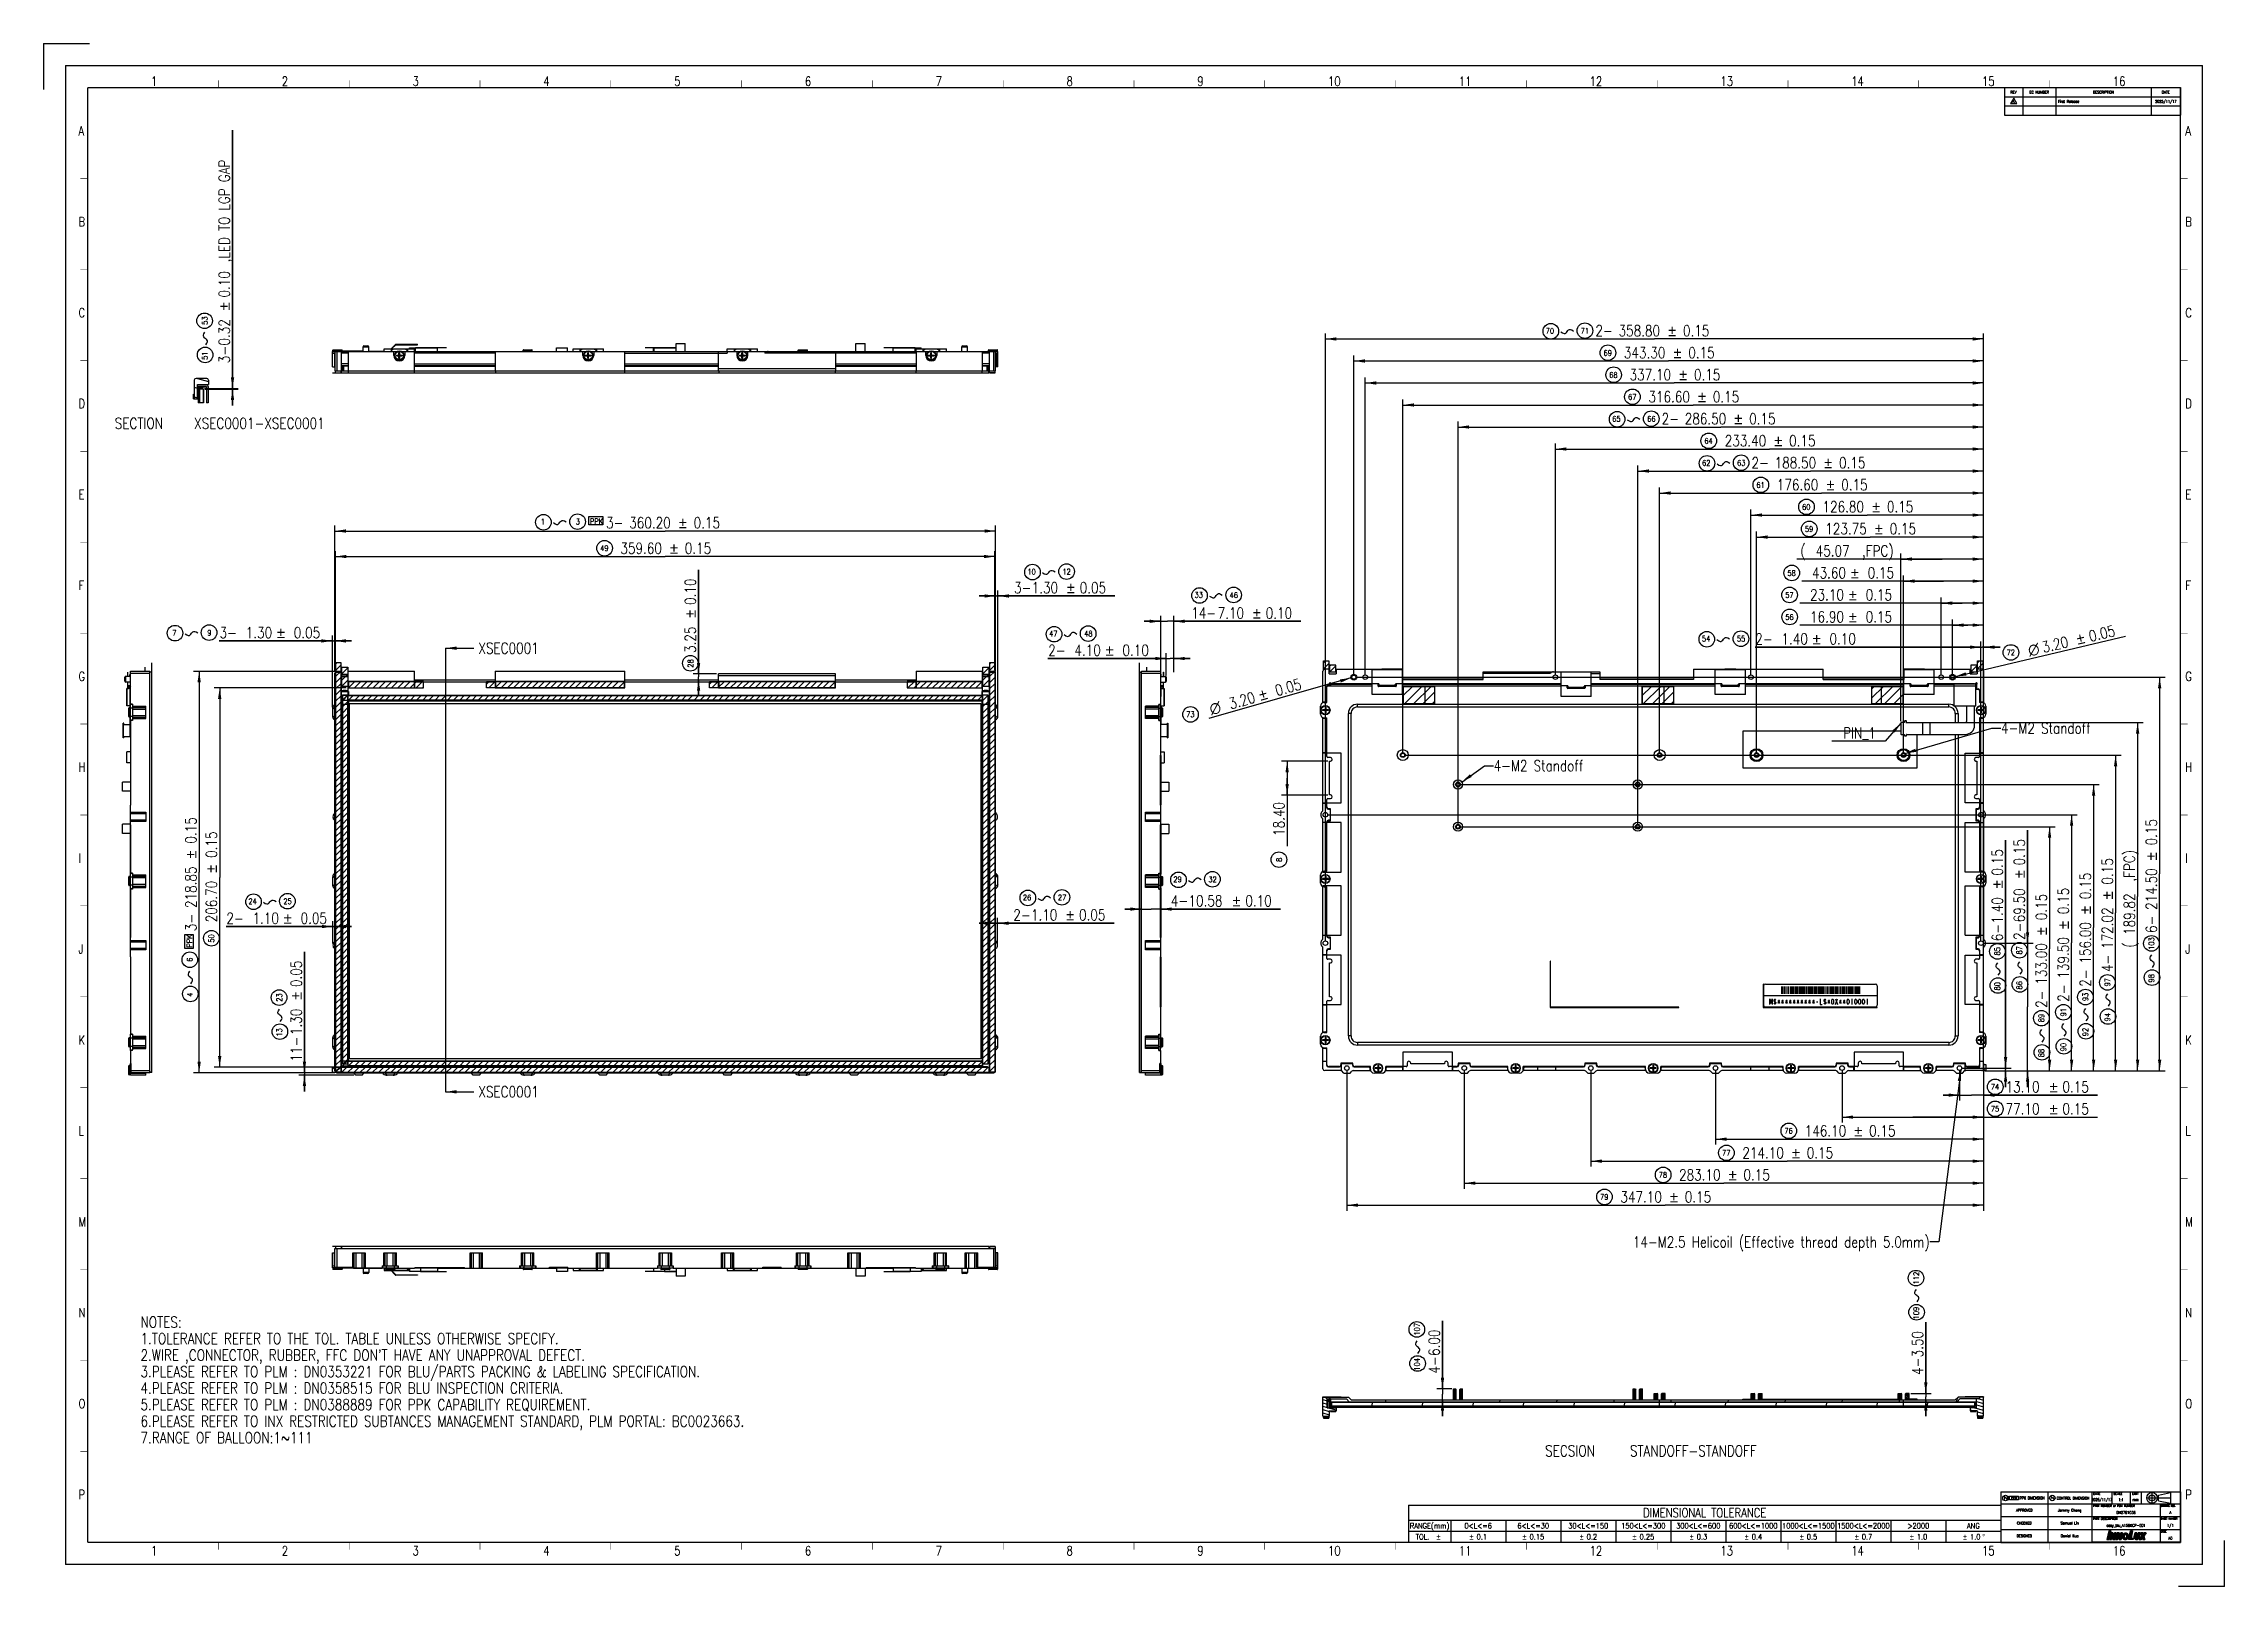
# Model space of a CAD drawing. Header units: millimetres. Extents: x 0 to 1189, y 0 to 841.
import ezdxf
from ezdxf.enums import TextEntityAlignment as Align

# ---------------------------------------------------------------- set-up
doc = ezdxf.new("R2010")
doc.units = ezdxf.units.MM
doc.header["$LTSCALE"] = 65.395
doc.linetypes.add('CENTER', pattern=[0.6, 0.375, -0.075, 0.075, -0.075])
doc.layers.get('0').update_dxf_attribs({"linetype": 'CONTINUOUS'})
for name, color, linetype in [('5_ALL_CURVES', 7, 'CONTINUOUS'), ('7_ALL_FEATURES', 7, 'CONTINUOUS'), ('DEFAULT_1', 7, 'CENTER')]:
    doc.layers.add(name, color=color, linetype=linetype)
doc.styles.get("Standard").update_dxf_attribs({"font": 'SIMPLEX.SHX', "width": 0.8})
doc.styles.add('TEXTSTYLE_1', font='gdt', dxfattribs={"width": 0.8})
doc.styles.add('TEXTSTYLE_2', font='SIMPLEX.SHX', dxfattribs={"width": 0.7})
doc.styles.add('TEXTSTYLE_3', font='SIMPLEX.SHX', dxfattribs={"width": 1.5})
doc.styles.add('TEXTSTYLE_4', font='SIMPLEX.SHX')
doc.dimstyles.new('DIMSTYLE_1', dxfattribs={"dimtxt": 6, "dimasz": 6, "dimexe": 3, "dimexo": 1, "dimgap": 1.5, "dimtad": 1, "dimzin": 0, "dimdsep": 46, "dimtxsty": 'STANDARD', "dimblk": '_FILLED', "dimblk1": '_FILLED', "dimblk2": '_FILLED', "dimcen": 0.09, "dimadec": 0, "dimazin": 0, "dimtol": 1, "dimtp": 0.15, "dimtm": 0.15, "dimtfac": 1, "dimtofl": 0, "dimtmove": 0, "dimatfit": 3, "dimldrblk": '_FILLED', "dimfxl": 1, "dimtolj": 1, "dimtzin": 0, "dimarcsym": 0})
doc.dimstyles.new('DIMSTYLE_2', dxfattribs={"dimtxt": 6, "dimasz": 6, "dimexe": 3, "dimexo": 1, "dimgap": 1.5, "dimtad": 1, "dimzin": 0, "dimdsep": 46, "dimtxsty": 'STANDARD', "dimblk": '_FILLED', "dimblk1": '_FILLED', "dimblk2": '_FILLED', "dimcen": 0.09, "dimadec": 0, "dimazin": 0, "dimtol": 1, "dimtp": 0.1, "dimtm": 0.1, "dimtfac": 1, "dimtofl": 0, "dimtmove": 0, "dimatfit": 3, "dimldrblk": '_FILLED', "dimfxl": 1, "dimtolj": 1, "dimtzin": 0, "dimarcsym": 0})
doc.dimstyles.new('DIMSTYLE_3', dxfattribs={"dimtxt": 6, "dimasz": 6, "dimexe": 3, "dimexo": 1, "dimgap": 1.5, "dimtad": 1, "dimzin": 0, "dimdsep": 46, "dimtxsty": 'STANDARD', "dimblk": '_FILLED', "dimblk1": '_FILLED', "dimblk2": '_FILLED', "dimcen": 0.09, "dimadec": 0, "dimazin": 0, "dimtp": 0.01, "dimtm": 0.01, "dimtfac": 1, "dimtofl": 0, "dimtmove": 0, "dimatfit": 3, "dimldrblk": '_FILLED', "dimfxl": 1, "dimtolj": 1, "dimtzin": 0, "dimarcsym": 0})
doc.dimstyles.new('DIMSTYLE_4', dxfattribs={"dimtxt": 6, "dimasz": 6, "dimexe": 3, "dimexo": 1, "dimgap": 1.5, "dimtad": 1, "dimzin": 0, "dimdsep": 46, "dimtxsty": 'STANDARD', "dimblk": '_FILLED', "dimblk1": '_FILLED', "dimblk2": '_FILLED', "dimcen": 0.09, "dimadec": 0, "dimazin": 0, "dimtol": 1, "dimtp": 0.05, "dimtm": 0.05, "dimtfac": 1, "dimtofl": 0, "dimtmove": 0, "dimatfit": 3, "dimldrblk": '_FILLED', "dimfxl": 1, "dimtolj": 1, "dimtzin": 0, "dimarcsym": 0})
doc.dimstyles.new('DIMSTYLE_5', dxfattribs={"dimtxt": 6, "dimasz": 6, "dimexe": 3, "dimexo": 1, "dimtad": 1, "dimzin": 0, "dimdsep": 46, "dimtxsty": 'STANDARD', "dimblk": '_FILLED', "dimblk1": '_FILLED', "dimblk2": '_FILLED', "dimcen": 0.09, "dimadec": 0, "dimazin": 0, "dimtol": 1, "dimtp": 0.05, "dimtm": 0.05, "dimtfac": 1, "dimtofl": 0, "dimtmove": 0, "dimatfit": 2, "dimldrblk": '_FILLED', "dimfxl": 1, "dimtolj": 1, "dimtzin": 0, "dimarcsym": 0})
doc.dimstyles.get("Standard").update_dxf_attribs({"dimtxt": 6, "dimasz": 6, "dimexe": 3, "dimexo": 1, "dimtad": 1, "dimzin": 0, "dimdsep": 46, "dimtxsty": 'STANDARD', "dimblk": '_FILLED', "dimblk1": '_FILLED', "dimblk2": '_FILLED', "dimcen": 0.09, "dimadec": 0, "dimazin": 0, "dimtol": 1, "dimtp": 0.01, "dimtm": 0.01, "dimtfac": 1, "dimtofl": 0, "dimtmove": 0, "dimatfit": 3, "dimldrblk": '_FILLED', "dimfxl": 1, "dimtolj": 1, "dimtzin": 0, "dimarcsym": 0})
pattern_1 = [(45, (0, 0), (-16.815, 16.815), [])]

# ---------------------------------------------------------------- blocks, each defined once
blk = doc.blocks.new('TRIANGLE_BL0', base_point=(1074.1, 809.8))
at = {"color": 2}
for p, q in [((1074.1, 811.3), (1072.4, 808.3)), ((1075.9, 808.3), (1074.1, 811.3)), ((1072.4, 808.3), (1075.9, 808.3))]:
    blk.add_line(p, q, dxfattribs=at)
blk = doc.blocks.new('SMALL_BL1', base_point=(1135.7, 27.8))
for color, points in [(4, [(1127.2, 29.1), (1128.3, 29.1), (1128.7, 27), (1129.2, 29.1), (1130.1, 29.1), (1129.3, 25.5), (1128.3, 25.5), (1127.9, 27.6), (1127.4, 25.5), (1126.4, 25.5)]), (4, [(1130.6, 29.1), (1131.6, 29.1), (1132.1, 27), (1132.6, 29.1), (1133.5, 29.1), (1132.7, 25.5), (1131.7, 25.5), (1131.3, 27.6), (1130.8, 25.5), (1129.7, 25.5)]), (4, [(1134.4, 27.7), (1134.4, 27.5), (1133.5, 27.4), (1133.6, 27.6), (1134.4, 27.7)]), (4, [(1134.3, 27.5), (1134.3, 27.3), (1133.5, 27.2), (1133.5, 27.4), (1134.4, 27.5), (1134.3, 27.5)]), (4, [(1134.3, 27.3), (1134.3, 27.1), (1133.5, 26.9), (1133.5, 27.2), (1134.3, 27.3)]), (4, [(1134.3, 26.9), (1134.3, 26.9), (1133.5, 26.6), (1133.5, 26.9), (1134.3, 27.1), (1134.3, 27.1)]), (4, [(1134.4, 26.7), (1134.4, 26.6), (1133.6, 26.4), (1133.5, 26.6), (1133.5, 26.6), (1134.3, 26.9), (1134.3, 26.7)]), (4, [(1134.8, 28.1), (1134.7, 28), (1133.6, 27.8), (1133.7, 28.1), (1134.9, 28.2), (1134.8, 28.2)]), (4, [(1134.5, 27.9), (1134.4, 27.7), (1133.6, 27.6), (1133.6, 27.8), (1134.7, 28), (1134.7, 28), (1134.6, 27.9)]), (4, [(1134.6, 26.4), (1134.6, 26.3), (1133.7, 26.1), (1133.6, 26.4), (1134.4, 26.6), (1134.4, 26.5), (1134.5, 26.4)]), (4, [(1135, 28.2), (1134.9, 28.2), (1133.7, 28.1), (1133.8, 28.2), (1135.3, 28.3), (1135.2, 28.3), (1135.1, 28.3)]), (4, [(1136.7, 27.1), (1136.6, 26.9), (1136.5, 26.6), (1136.4, 26.3), (1136.3, 26.1), (1136.1, 25.9), (1135.9, 25.7), (1134.1, 25.7), (1133.9, 25.9), (1133.9, 25.9), (1133.7, 26.1), (1135, 26.2), (1135.1, 26.2), (1135.2, 26.3), (1135.3, 26.3), (1135.4, 26.4), (1135.4, 26.4), (1135.5, 26.5), (1135.5, 26.5), (1135.6, 26.6), (1135.7, 26.7), (1135.8, 26.8), (1135.8, 26.8), (1135.8, 27), (1135.9, 27), (1135.9, 27.1), (1136.7, 27.1)]), (4, [(1134.9, 26.2), (1135, 26.2), (1133.7, 26.1), (1134.6, 26.3), (1134.7, 26.3), (1134.8, 26.3), (1134.9, 26.2)]), (4, [(1135, 29.1), (1135.2, 29.1), (1135.4, 29.1), (1135.7, 29), (1135.9, 28.9), (1136.1, 28.8), (1136.2, 28.7), (1136.4, 28.5), (1136.5, 28.3), (1136.6, 28.1), (1136.7, 27.9), (1136.7, 27.7), (1136.7, 27.4), (1136.7, 27.1), (1135.9, 27.1), (1135.9, 27.2), (1135.9, 27.3), (1135.9, 27.4), (1135.9, 27.5), (1135.9, 27.6), (1135.9, 27.7), (1135.9, 27.8), (1135.8, 27.8), (1135.8, 28), (1135.8, 28), (1135.7, 28.1), (1135.7, 28.1), (1135.6, 28.2), (1135.5, 28.2), (1135.4, 28.3), (1135.3, 28.3), (1135.3, 28.3), (1133.8, 28.2), (1134, 28.5), (1134.2, 28.7), (1134.2, 28.7), (1134.4, 28.8), (1134.6, 29), (1134.8, 29)]), (4, [(1135.9, 25.7), (1135.6, 25.6), (1135.4, 25.5), (1134.6, 25.5), (1134.5, 25.5), (1134.3, 25.6), (1134.1, 25.7), (1135.9, 25.7)]), (4, [(1135.3, 25.5), (1135.1, 25.4), (1134.9, 25.4), (1134.6, 25.5), (1135.4, 25.5)]), (1, [(1139, 30.2), (1138.2, 26.3), (1139.5, 26.3), (1139.3, 25.5), (1136.8, 25.5), (1137.8, 30.2)]), (3, [(1139.9, 27.2), (1140.3, 29.1), (1141.3, 29.1), (1140.8, 26.8), (1139.9, 26.7), (1139.9, 26.9), (1139.9, 27), (1139.9, 27.1)]), (3, [(1140.8, 26.7), (1140.8, 26.7), (1139.9, 26.6), (1139.9, 26.7), (1140.8, 26.8)]), (3, [(1140.8, 26.6), (1140.8, 26.6), (1139.9, 26.5), (1139.9, 26.6), (1140.8, 26.7)]), (3, [(1140.8, 26.5), (1140.8, 26.5), (1140, 26.4), (1139.9, 26.5), (1140.8, 26.6)]), (3, [(1142.6, 26.6), (1142.5, 26.5), (1142.5, 26.3), (1142.4, 26.2), (1142.3, 26.1), (1142.2, 25.9), (1142.1, 25.8), (1141.9, 25.7), (1141.8, 25.7), (1141.6, 25.6), (1141.5, 25.6), (1141.3, 25.6), (1141.1, 25.6), (1141, 25.6), (1140.8, 25.6), (1140.7, 25.7), (1140.5, 25.7), (1140.4, 25.8), (1140.3, 25.9), (1140.2, 26), (1140.1, 26.1), (1140.1, 26.2), (1140, 26.3), (1141.2, 26.3), (1141.3, 26.3), (1141.3, 26.3), (1141.4, 26.4), (1141.4, 26.4), (1141.4, 26.4), (1141.5, 26.4), (1141.5, 26.5), (1141.5, 26.5), (1141.6, 26.6), (1141.6, 26.6), (1142.1, 29.1), (1143.1, 29.1)]), (3, [(1140.9, 26.4), (1141, 26.4), (1140, 26.3), (1140, 26.4), (1140.8, 26.5), (1140.9, 26.5)]), (3, [(1141.2, 26.3), (1140, 26.3), (1141, 26.4), (1141, 26.4), (1141, 26.3), (1141.1, 26.3), (1141.2, 26.3)]), (4, [(1145.2, 29.1), (1146.4, 29.1), (1145.1, 27.4), (1145.6, 25.5), (1144.6, 25.5), (1144.3, 26.4), (1143.7, 25.5), (1142.6, 25.5), (1144, 27.4), (1143.5, 29.1), (1144.5, 29.1), (1144.7, 28.4)])]:
    blk.add_hatch(color=color).paths.add_polyline_path(points)
at = {"color": 4}
for p, q in [((1126, 30.2), (1125, 25.5)), ((1126, 30.2), (1125, 25.5)), ((1125, 25.5), (1126, 25.5)), ((1126, 25.5), (1125, 25.5)), ((1126, 25.5), (1127.1, 30.2)), ((1127.1, 30.2), (1126, 30.2)), ((1127.1, 30.2), (1126, 25.5)), ((1126, 30.2), (1127.1, 30.2)), ((1127.2, 29.1), (1126.4, 25.5)), ((1127.2, 29.1), (1126.4, 25.5)), ((1126.4, 25.5), (1127.4, 25.5)), ((1126.4, 25.5), (1127.4, 25.5)), ((1128.3, 29.1), (1127.2, 29.1)), ((1127.2, 29.1), (1128.3, 29.1)), ((1127.4, 25.5), (1127.9, 27.6)), ((1127.9, 27.6), (1127.4, 25.5)), ((1127.9, 27.6), (1128.3, 25.5)), ((1128.3, 25.5), (1127.9, 27.6)), ((1128.7, 27), (1128.3, 29.1)), ((1128.7, 27), (1128.3, 29.1)), ((1128.3, 25.5), (1129.3, 25.5)), ((1128.3, 25.5), (1129.3, 25.5)), ((1129.2, 29.1), (1128.7, 27)), ((1129.2, 29.1), (1128.7, 27)), ((1130.1, 29.1), (1129.2, 29.1)), ((1129.2, 29.1), (1130.1, 29.1)), ((1129.3, 25.5), (1130.1, 29.1)), ((1130.1, 29.1), (1129.3, 25.5)), ((1130.6, 29.1), (1129.7, 25.5)), ((1130.6, 29.1), (1129.7, 25.5)), ((1129.7, 25.5), (1130.8, 25.5)), ((1129.7, 25.5), (1130.8, 25.5)), ((1131.6, 29.1), (1130.6, 29.1)), ((1130.6, 29.1), (1131.6, 29.1)), ((1130.8, 25.5), (1131.3, 27.6)), ((1131.3, 27.6), (1130.8, 25.5)), ((1131.3, 27.6), (1131.7, 25.5)), ((1131.7, 25.5), (1131.3, 27.6)), ((1132.1, 27), (1131.6, 29.1)), ((1132.1, 27), (1131.6, 29.1)), ((1131.7, 25.5), (1132.7, 25.5)), ((1131.7, 25.5), (1132.7, 25.5)), ((1132.6, 29.1), (1132.1, 27)), ((1132.6, 29.1), (1132.1, 27)), ((1133.5, 29.1), (1132.6, 29.1)), ((1132.6, 29.1), (1133.5, 29.1)), ((1132.7, 25.5), (1133.5, 29.1)), ((1133.5, 29.1), (1132.7, 25.5)), ((1142.6, 25.5), (1144, 27.4)), ((1142.6, 25.5), (1143.7, 25.5)), ((1144.5, 29.1), (1143.5, 29.1)), ((1143.5, 29.1), (1144, 27.4)), ((1143.5, 29.1), (1144, 27.4)), ((1143.5, 29.1), (1144.5, 29.1)), ((1143.7, 25.5), (1144.3, 26.4)), ((1143.7, 25.5), (1144.3, 26.4)), ((1144.3, 26.4), (1144.6, 25.5)), ((1144.3, 26.4), (1144.6, 25.5)), ((1144.7, 28.4), (1144.5, 29.1)), ((1144.5, 29.1), (1144.7, 28.4)), ((1144.6, 25.5), (1145.6, 25.5)), ((1144.6, 25.5), (1145.6, 25.5)), ((1145.2, 29.1), (1144.7, 28.4)), ((1144.7, 28.4), (1145.2, 29.1)), ((1145.1, 27.4), (1146.4, 29.1)), ((1145.1, 27.4), (1146.4, 29.1)), ((1145.6, 25.5), (1145.1, 27.4)), ((1145.1, 27.4), (1145.6, 25.5)), ((1146.4, 29.1), (1145.2, 29.1)), ((1145.2, 29.1), (1146.4, 29.1))]:
    blk.add_line(p, q, dxfattribs=at)
at = {"color": 1}
for p, q in [((1136.8, 25.5), (1137.8, 30.2)), ((1137.8, 30.2), (1136.8, 25.5)), ((1139.3, 25.5), (1136.8, 25.5)), ((1139.3, 25.5), (1136.8, 25.5)), ((1137.8, 30.2), (1139, 30.2)), ((1137.8, 30.2), (1139, 30.2)), ((1139, 30.2), (1138.2, 26.3)), ((1139, 30.2), (1138.2, 26.3)), ((1138.2, 26.3), (1139.5, 26.3)), ((1138.2, 26.3), (1139.5, 26.3)), ((1139.5, 26.3), (1139.3, 25.5)), ((1139.5, 26.3), (1139.3, 25.5))]:
    blk.add_line(p, q, dxfattribs=at)
at = {"color": 7}
for p, q in [((1140.3, 29.1), (1139.9, 27.2)), ((1141.3, 29.1), (1140.3, 29.1)), ((1140.8, 26.8), (1141.3, 29.1)), ((1142.1, 29.1), (1141.6, 26.6)), ((1143.1, 29.1), (1142.1, 29.1)), ((1142.6, 26.6), (1143.1, 29.1)), ((1144, 27.4), (1142.6, 25.5)), ((1142.6, 25.5), (1143.7, 25.5))]:
    blk.add_line(p, q, dxfattribs=at)
at = {"color": 3}
for p, q in [((1140.3, 29.1), (1139.9, 27.2)), ((1140.3, 29.1), (1141.3, 29.1)), ((1141.3, 29.1), (1140.8, 26.8)), ((1142.1, 29.1), (1141.6, 26.6)), ((1142.1, 29.1), (1143.1, 29.1)), ((1143.1, 29.1), (1142.6, 26.6))]:
    blk.add_line(p, q, dxfattribs=at)
at = {"color": 4}
for points in [[(1127.2, 29.1), (1128.3, 29.1), (1128.7, 27), (1129.2, 29.1), (1130.1, 29.1), (1129.3, 25.5), (1128.3, 25.5), (1127.9, 27.6), (1127.4, 25.5), (1126.4, 25.5), (1127.2, 29.1)], [(1130.6, 29.1), (1131.6, 29.1), (1132.1, 27), (1132.6, 29.1), (1133.5, 29.1), (1132.7, 25.5), (1131.7, 25.5), (1131.3, 27.6), (1130.8, 25.5), (1129.7, 25.5), (1130.6, 29.1)], [(1134.4, 27.7), (1134.4, 27.5), (1133.5, 27.4), (1133.6, 27.6), (1134.4, 27.7), (1134.4, 27.7)], [(1134.3, 27.5), (1134.3, 27.3), (1133.5, 27.2), (1133.5, 27.4), (1134.4, 27.5), (1134.3, 27.5), (1134.3, 27.5)], [(1134.3, 27.3), (1134.3, 27.1), (1133.5, 26.9), (1133.5, 27.2), (1134.3, 27.3), (1134.3, 27.3)], [(1134.3, 26.9), (1134.3, 26.9), (1133.5, 26.6), (1133.5, 26.9), (1134.3, 27.1), (1134.3, 27.1), (1134.3, 26.9)], [(1134.4, 26.7), (1134.4, 26.6), (1133.6, 26.4), (1133.5, 26.6), (1133.5, 26.6), (1134.3, 26.9), (1134.3, 26.7), (1134.4, 26.7)], [(1134.8, 28.1), (1134.7, 28), (1133.6, 27.8), (1133.7, 28.1), (1134.9, 28.2), (1134.8, 28.2), (1134.8, 28.1)], [(1134.5, 27.9), (1134.4, 27.7), (1133.6, 27.6), (1133.6, 27.8), (1134.7, 28), (1134.7, 28), (1134.6, 27.9), (1134.5, 27.9)], [(1134.6, 26.4), (1134.6, 26.3), (1133.7, 26.1), (1133.6, 26.4), (1134.4, 26.6), (1134.4, 26.5), (1134.5, 26.4), (1134.6, 26.4)], [(1135, 28.2), (1134.9, 28.2), (1133.7, 28.1), (1133.8, 28.2), (1135.3, 28.3), (1135.2, 28.3), (1135.1, 28.3), (1135, 28.2)], [(1136.7, 27.1), (1136.6, 26.9), (1136.5, 26.6), (1136.4, 26.3), (1136.3, 26.1), (1136.1, 25.9), (1135.9, 25.7), (1134.1, 25.7), (1133.9, 25.9), (1133.9, 25.9), (1133.7, 26.1), (1135, 26.2), (1135.1, 26.2), (1135.2, 26.3), (1135.3, 26.3), (1135.4, 26.4), (1135.4, 26.4), (1135.5, 26.5), (1135.5, 26.5), (1135.6, 26.6), (1135.7, 26.7), (1135.8, 26.8), (1135.8, 26.8), (1135.8, 27), (1135.9, 27), (1135.9, 27.1), (1136.7, 27.1), (1136.7, 27.1)], [(1134.9, 26.2), (1135, 26.2), (1133.7, 26.1), (1134.6, 26.3), (1134.7, 26.3), (1134.8, 26.3), (1134.9, 26.2), (1134.9, 26.2)], [(1135, 29.1), (1135.2, 29.1), (1135.4, 29.1), (1135.7, 29), (1135.9, 28.9), (1136.1, 28.8), (1136.2, 28.7), (1136.4, 28.5), (1136.5, 28.3), (1136.6, 28.1), (1136.7, 27.9), (1136.7, 27.7), (1136.7, 27.4), (1136.7, 27.1), (1135.9, 27.1), (1135.9, 27.2), (1135.9, 27.3), (1135.9, 27.4), (1135.9, 27.5), (1135.9, 27.6), (1135.9, 27.7), (1135.9, 27.8), (1135.8, 27.8), (1135.8, 28), (1135.8, 28), (1135.7, 28.1), (1135.7, 28.1), (1135.6, 28.2), (1135.5, 28.2), (1135.4, 28.3), (1135.3, 28.3), (1135.3, 28.3), (1133.8, 28.2), (1134, 28.5), (1134.2, 28.7), (1134.2, 28.7), (1134.4, 28.8), (1134.6, 29), (1134.8, 29), (1135, 29.1)], [(1135.9, 25.7), (1135.6, 25.6), (1135.4, 25.5), (1134.6, 25.5), (1134.5, 25.5), (1134.3, 25.6), (1134.1, 25.7), (1135.9, 25.7), (1135.9, 25.7)], [(1135.3, 25.5), (1135.1, 25.4), (1134.9, 25.4), (1134.6, 25.5), (1135.4, 25.5), (1135.3, 25.5)], [(1145.2, 29.1), (1146.4, 29.1), (1145.1, 27.4), (1145.6, 25.5), (1144.6, 25.5), (1144.3, 26.4), (1143.7, 25.5), (1142.6, 25.5), (1144, 27.4), (1143.5, 29.1), (1144.5, 29.1), (1144.7, 28.4), (1145.2, 29.1)]]:
    blk.add_lwpolyline(points, dxfattribs=at)
at = {"color": 1}
blk.add_lwpolyline([(1139, 30.2), (1138.2, 26.3), (1139.5, 26.3), (1139.3, 25.5), (1136.8, 25.5), (1137.8, 30.2), (1139, 30.2)], dxfattribs=at)
at = {"color": 3}
for points in [[(1139.9, 27.2), (1140.3, 29.1), (1141.3, 29.1), (1140.8, 26.8), (1139.9, 26.7), (1139.9, 26.9), (1139.9, 27), (1139.9, 27.1), (1139.9, 27.2)], [(1140.8, 26.7), (1140.8, 26.7), (1139.9, 26.6), (1139.9, 26.7), (1140.8, 26.8), (1140.8, 26.7)], [(1140.8, 26.6), (1140.8, 26.6), (1139.9, 26.5), (1139.9, 26.6), (1140.8, 26.7), (1140.8, 26.6)], [(1140.8, 26.5), (1140.8, 26.5), (1140, 26.4), (1139.9, 26.5), (1140.8, 26.6), (1140.8, 26.5)], [(1142.6, 26.6), (1142.5, 26.5), (1142.5, 26.3), (1142.4, 26.2), (1142.3, 26.1), (1142.2, 25.9), (1142.1, 25.8), (1141.9, 25.7), (1141.8, 25.7), (1141.6, 25.6), (1141.5, 25.6), (1141.3, 25.6), (1141.1, 25.6), (1141, 25.6), (1140.8, 25.6), (1140.7, 25.7), (1140.5, 25.7), (1140.4, 25.8), (1140.3, 25.9), (1140.2, 26), (1140.1, 26.1), (1140.1, 26.2), (1140, 26.3), (1141.2, 26.3), (1141.3, 26.3), (1141.3, 26.3), (1141.4, 26.4), (1141.4, 26.4), (1141.4, 26.4), (1141.5, 26.4), (1141.5, 26.5), (1141.5, 26.5), (1141.6, 26.6), (1141.6, 26.6), (1142.1, 29.1), (1143.1, 29.1), (1142.6, 26.6)], [(1140.9, 26.4), (1141, 26.4), (1140, 26.3), (1140, 26.4), (1140.8, 26.5), (1140.9, 26.5), (1140.9, 26.4)], [(1141.2, 26.3), (1140, 26.3), (1141, 26.4), (1141, 26.4), (1141, 26.3), (1141.1, 26.3), (1141.2, 26.3), (1141.2, 26.3)]]:
    blk.add_lwpolyline(points, dxfattribs=at)
at = {"color": 7}
for centre, radius, start, end in [((1141.2, 26.9), 1.38, 168, 232.4136), ((1141.2, 26.9), 1.38, 232.4136, 348), ((1141.2, 26.7), 0.397, 168, 348)]:
    blk.add_arc(centre, radius, start, end, dxfattribs=at)
at = {"color": 3}
for centre, radius in [((1141.2, 26.9), 1.38), ((1141.2, 26.7), 0.397)]:
    blk.add_arc(centre, radius, 168, 348, dxfattribs=at)
at = {"color": 4}
for points, knots in [([(1135.7, 29), (1135.5, 29.1), (1135.4, 29.1), (1135.1, 29.1), (1135, 29.1), (1134.6, 29), (1134.4, 28.8), (1134, 28.5), (1133.8, 28.3), (1133.6, 27.8), (1133.5, 27.6), (1133.5, 27.1), (1133.5, 26.9), (1133.6, 26.4), (1133.7, 26.1), (1134, 25.8), (1134.1, 25.7), (1134.5, 25.5), (1134.7, 25.5), (1135, 25.4), (1135.2, 25.5), (1135.6, 25.6), (1135.7, 25.6), (1136, 25.9), (1136.2, 26), (1136.5, 26.4), (1136.6, 26.8), (1136.7, 27.4), (1136.7, 27.7), (1136.6, 28.1), (1136.5, 28.3), (1136.2, 28.7), (1136.1, 28.8), (1135.8, 29), (1135.7, 29), (1135.7, 29)], [0, 0, 0, 0, 0.230793, 0.230793, 0.461586, 0.461586, 0.912488, 0.912488, 1.36339, 1.36339, 1.814292, 1.814292, 2.257146, 2.257146, 2.7, 2.7, 3.010339, 3.010339, 3.320678, 3.320678, 3.631017, 3.631017, 3.941355, 3.941355, 4.251694, 4.251694, 4.924645, 4.924645, 5.423013, 5.423013, 5.792649, 5.792649, 6.162286, 6.162286, 6.283185, 6.283185, 6.283185, 6.283185]), ([(1135.7, 29), (1135.5, 29.1), (1135.4, 29.1), (1135.1, 29.1), (1135, 29.1), (1134.6, 29), (1134.4, 28.8), (1134, 28.5), (1133.8, 28.3), (1133.6, 27.8), (1133.5, 27.6), (1133.5, 27.1), (1133.5, 26.9), (1133.6, 26.4), (1133.7, 26.1), (1134, 25.8), (1134.1, 25.7), (1134.5, 25.5), (1134.7, 25.5), (1135, 25.4), (1135.2, 25.5), (1135.6, 25.6), (1135.7, 25.6), (1136, 25.9), (1136.2, 26), (1136.5, 26.4), (1136.6, 26.8), (1136.7, 27.4), (1136.7, 27.7), (1136.6, 28.1), (1136.5, 28.3), (1136.2, 28.7), (1136.1, 28.8), (1135.8, 29), (1135.7, 29), (1135.7, 29)], [0, 0, 0, 0, 0.230793, 0.230793, 0.461586, 0.461586, 0.912488, 0.912488, 1.36339, 1.36339, 1.814292, 1.814292, 2.257146, 2.257146, 2.7, 2.7, 3.010339, 3.010339, 3.320678, 3.320678, 3.631017, 3.631017, 3.941355, 3.941355, 4.251694, 4.251694, 4.924645, 4.924645, 5.423013, 5.423013, 5.792649, 5.792649, 6.162286, 6.162286, 6.283185, 6.283185, 6.283185, 6.283185]), ([(1135.4, 28.3), (1135.4, 28.3), (1135.3, 28.3), (1135.1, 28.3), (1134.9, 28.2), (1134.8, 28.1), (1134.6, 28), (1134.5, 27.9), (1134.4, 27.7), (1134.3, 27.5), (1134.3, 27.3), (1134.3, 27.1), (1134.3, 26.9), (1134.3, 26.7), (1134.4, 26.6), (1134.5, 26.4), (1134.6, 26.3), (1134.8, 26.3), (1134.9, 26.2), (1135.1, 26.2), (1135.3, 26.3), (1135.4, 26.4), (1135.6, 26.5), (1135.7, 26.7), (1135.8, 26.8), (1135.9, 27), (1135.9, 27.2), (1135.9, 27.4), (1135.9, 27.6), (1135.9, 27.8), (1135.8, 28), (1135.7, 28.1), (1135.6, 28.2), (1135.5, 28.2), (1135.4, 28.3)], [0, 0, 0, 0, 0.310662, 0.629992, 0.964748, 1.318649, 1.692167, 2.082935, 2.486408, 2.896592, 3.306776, 3.710248, 4.101016, 4.474534, 4.828435, 5.163192, 5.482522, 5.793184, 6.103845, 6.423175, 6.757932, 7.111833, 7.485351, 7.876119, 8.279591, 8.689775, 9.099959, 9.503432, 9.8942, 10.267718, 10.621619, 10.956375, 11.275705, 11.586367, 11.586367, 11.586367, 11.586367]), ([(1135.4, 28.3), (1135.4, 28.3), (1135.3, 28.3), (1135.1, 28.3), (1134.9, 28.2), (1134.8, 28.1), (1134.6, 28), (1134.5, 27.9), (1134.4, 27.7), (1134.3, 27.5), (1134.3, 27.3), (1134.3, 27.1), (1134.3, 26.9), (1134.3, 26.7), (1134.4, 26.6), (1134.5, 26.4), (1134.6, 26.3), (1134.8, 26.3), (1134.9, 26.2), (1135.1, 26.2), (1135.3, 26.3), (1135.4, 26.4), (1135.6, 26.5), (1135.7, 26.7), (1135.8, 26.8), (1135.9, 27), (1135.9, 27.2), (1135.9, 27.4), (1135.9, 27.6), (1135.9, 27.8), (1135.8, 28), (1135.7, 28.1), (1135.6, 28.2), (1135.5, 28.2), (1135.4, 28.3)], [0, 0, 0, 0, 0.026813, 0.054374, 0.083266, 0.11381, 0.146048, 0.179775, 0.214598, 0.25, 0.285402, 0.320225, 0.353952, 0.38619, 0.416734, 0.445626, 0.473187, 0.5, 0.526813, 0.554374, 0.583266, 0.61381, 0.646048, 0.679775, 0.714598, 0.75, 0.785402, 0.820225, 0.853952, 0.88619, 0.916734, 0.945626, 0.973187, 1, 1, 1, 1])]:
    blk.add_open_spline(points, degree=3, knots=knots, dxfattribs=at)
blk.add_solid([(1126, 30.2), (1127.1, 30.2), (1125, 25.5), (1126, 25.5)], dxfattribs=at)
blk = doc.blocks.new('_FILLED')
at = {"color": 0, "linetype": 'BYBLOCK'}
blk.add_solid([(0, 0), (-1, 0.15), (-1, -0.15)], dxfattribs=at)
blk = doc.blocks.new('*D0')
at = {"color": 2}
for p, q in [((159.1, 499.4), (159.1, 564.4)), ((159.1, 561.4), (338.9, 561.4)), ((518.7, 561.4), (338.9, 561.4)), ((518.7, 499.4), (518.7, 564.4))]:
    blk.add_line(p, q, dxfattribs=at)
at = {"color": 2, "xscale": 6, "yscale": 6, "zscale": 6, "rotation": 180}
blk.add_blockref('_FILLED', (159.1, 561.4), dxfattribs=at)
at = {"color": 2, "xscale": 6, "yscale": 6, "zscale": 6}
blk.add_blockref('_FILLED', (518.7, 561.4), dxfattribs=at)
at = {"color": 2, "width": 0.8}
for s, p in [('359.60', (325.8, 562.9)), ('0.15', (356.8, 562.9))]:
    blk.add_text(s, height=6, dxfattribs=at).set_placement(p, align=Align.CENTER)
at = {"color": 2, "style": 'TEXTSTYLE_1'}
blk.add_text('`', height=6, dxfattribs=at).set_placement((343.7, 562.9), align=Align.CENTER)
blk = doc.blocks.new('*D1')
at = {"color": 2}
for p, q in [((165, 489.8), (93, 489.8)), ((96, 489.8), (96, 386.4)), ((96, 283.1), (96, 386.4)), ((161.4, 283.1), (93, 283.1))]:
    blk.add_line(p, q, dxfattribs=at)
at = {"color": 2, "xscale": 6, "yscale": 6, "zscale": 6}
for p, rotation in [((96, 489.8), 90), ((96, 283.1), 270)]:
    blk.add_blockref('_FILLED', p, dxfattribs=dict(at, rotation=rotation))
at = {"color": 2, "width": 0.8}
for s, p in [('0.15', (94.5, 404.3)), ('206.70', (94.5, 373.3))]:
    blk.add_text(s, height=6, rotation=90, dxfattribs=at).set_placement(p, align=Align.CENTER)
at = {"color": 2, "style": 'TEXTSTYLE_1'}
blk.add_text('`', height=6, rotation=90, dxfattribs=at).set_placement((94.5, 391.2), align=Align.CENTER)
blk = doc.blocks.new('*D2')
at = {"color": 2}
for p, q in [((1049.2, 524), (957.6, 524)), ((1040.8, 496.6), (1040.8, 527)), ((1040.8, 524), (1049.2, 524)), ((1057.7, 524), (1049.2, 524)), ((1057.7, 294.3), (1057.7, 527))]:
    blk.add_line(p, q, dxfattribs=at)
at = {"color": 2, "xscale": 6, "yscale": 6, "zscale": 6, "rotation": 180}
blk.add_blockref('_FILLED', (1040.8, 524), dxfattribs=at)
at = {"color": 2, "xscale": 6, "yscale": 6, "zscale": 6}
blk.add_blockref('_FILLED', (1057.7, 524), dxfattribs=at)
at = {"color": 2, "width": 0.8}
for s, p in [('16.90', (981.6, 525.5)), ('0.15', (1007.8, 525.5))]:
    blk.add_text(s, height=6, dxfattribs=at).set_placement(p, align=Align.RIGHT)
at = {"color": 2, "style": 'TEXTSTYLE_1'}
blk.add_text('`', height=6, dxfattribs=at).set_placement((988.6, 525.5), align=Align.RIGHT)
blk = doc.blocks.new('*D3')
at = {"color": 2}
for p, q in [((1046.1, 536), (957.6, 536)), ((1034.6, 496.6), (1034.6, 539)), ((1034.6, 536), (1046.1, 536)), ((1057.7, 536), (1046.1, 536)), ((1057.7, 294.3), (1057.7, 539))]:
    blk.add_line(p, q, dxfattribs=at)
at = {"color": 2, "xscale": 6, "yscale": 6, "zscale": 6, "rotation": 180}
blk.add_blockref('_FILLED', (1034.6, 536), dxfattribs=at)
at = {"color": 2, "xscale": 6, "yscale": 6, "zscale": 6}
blk.add_blockref('_FILLED', (1057.7, 536), dxfattribs=at)
at = {"color": 2, "width": 0.8}
for s, p in [('23.10', (981.6, 537.5)), ('0.15', (1007.8, 537.5))]:
    blk.add_text(s, height=6, dxfattribs=at).set_placement(p, align=Align.RIGHT)
at = {"color": 2, "style": 'TEXTSTYLE_1'}
blk.add_text('`', height=6, dxfattribs=at).set_placement((988.6, 537.5), align=Align.RIGHT)
blk = doc.blocks.new('*D4')
at = {"color": 2}
for p, q in [((1044.6, 281.5), (1044.6, 264.8)), ((1057.7, 285.1), (1057.7, 264.8)), ((1044.6, 267.8), (1035.6, 267.8)), ((1035.6, 267.8), (1051.1, 267.8)), ((1119.9, 267.8), (1051.1, 267.8)), ((1057.7, 267.8), (1119.9, 267.8))]:
    blk.add_line(p, q, dxfattribs=at)
at = {"color": 2, "xscale": 6, "yscale": 6, "zscale": 6}
blk.add_blockref('_FILLED', (1044.6, 267.8), dxfattribs=at)
at = {"color": 2, "xscale": 6, "yscale": 6, "zscale": 6, "rotation": 180}
blk.add_blockref('_FILLED', (1057.7, 267.8), dxfattribs=at)
at = {"color": 2, "width": 0.8}
for s, p in [('13.10', (1069.7, 269.3)), ('0.15', (1100.7, 269.3))]:
    blk.add_text(s, height=6, dxfattribs=at).set_placement(p)
at = {"color": 2, "style": 'TEXTSTYLE_1'}
blk.add_text('`', height=6, dxfattribs=at).set_placement((1093.7, 269.3))
blk = doc.blocks.new('*D5')
at = {"color": 2}
for p, q in [((980.6, 281.5), (980.6, 252.8)), ((1057.7, 285.1), (1057.7, 252.8)), ((980.6, 255.8), (1019.1, 255.8)), ((1057.7, 255.8), (1019.1, 255.8)), ((1019.1, 255.8), (1119.9, 255.8))]:
    blk.add_line(p, q, dxfattribs=at)
at = {"color": 2, "xscale": 6, "yscale": 6, "zscale": 6, "rotation": 180}
blk.add_blockref('_FILLED', (980.6, 255.8), dxfattribs=at)
at = {"color": 2, "xscale": 6, "yscale": 6, "zscale": 6}
blk.add_blockref('_FILLED', (1057.7, 255.8), dxfattribs=at)
at = {"color": 2, "width": 0.8}
for s, p in [('77.10', (1069.7, 257.3)), ('0.15', (1100.7, 257.3))]:
    blk.add_text(s, height=6, dxfattribs=at).set_placement(p)
at = {"color": 2, "style": 'TEXTSTYLE_1'}
blk.add_text('`', height=6, dxfattribs=at).set_placement((1093.7, 257.3))
blk = doc.blocks.new('*D6')
at = {"color": 2}
for p, q in [((911.6, 281.5), (911.6, 240.8)), ((1057.7, 285.1), (1057.7, 240.8)), ((911.6, 243.8), (984.6, 243.8)), ((1057.7, 243.8), (984.6, 243.8))]:
    blk.add_line(p, q, dxfattribs=at)
at = {"color": 2, "xscale": 6, "yscale": 6, "zscale": 6, "rotation": 180}
blk.add_blockref('_FILLED', (911.6, 243.8), dxfattribs=at)
at = {"color": 2, "xscale": 6, "yscale": 6, "zscale": 6}
blk.add_blockref('_FILLED', (1057.7, 243.8), dxfattribs=at)
at = {"color": 2, "width": 0.8}
for s, p in [('146.10', (971.5, 245.3)), ('0.15', (1002.5, 245.3))]:
    blk.add_text(s, height=6, dxfattribs=at).set_placement(p, align=Align.CENTER)
at = {"color": 2, "style": 'TEXTSTYLE_1'}
blk.add_text('`', height=6, dxfattribs=at).set_placement((989.4, 245.3), align=Align.CENTER)
blk = doc.blocks.new('*D7')
at = {"color": 2}
for p, q in [((843.6, 281.5), (843.6, 228.8)), ((1057.7, 285.1), (1057.7, 228.8)), ((843.6, 231.8), (950.6, 231.8)), ((1057.7, 231.8), (950.6, 231.8))]:
    blk.add_line(p, q, dxfattribs=at)
at = {"color": 2, "xscale": 6, "yscale": 6, "zscale": 6, "rotation": 180}
blk.add_blockref('_FILLED', (843.6, 231.8), dxfattribs=at)
at = {"color": 2, "xscale": 6, "yscale": 6, "zscale": 6}
blk.add_blockref('_FILLED', (1057.7, 231.8), dxfattribs=at)
at = {"color": 2, "width": 0.8}
for s, p in [('214.10', (937.5, 233.3)), ('0.15', (968.5, 233.3))]:
    blk.add_text(s, height=6, dxfattribs=at).set_placement(p, align=Align.CENTER)
at = {"color": 2, "style": 'TEXTSTYLE_1'}
blk.add_text('`', height=6, dxfattribs=at).set_placement((955.4, 233.3), align=Align.CENTER)
blk = doc.blocks.new('*D8')
at = {"color": 2}
for p, q in [((774.6, 281.5), (774.6, 216.8)), ((1057.7, 285.1), (1057.7, 216.8)), ((774.6, 219.8), (916.1, 219.8)), ((1057.7, 219.8), (916.1, 219.8))]:
    blk.add_line(p, q, dxfattribs=at)
at = {"color": 2, "xscale": 6, "yscale": 6, "zscale": 6, "rotation": 180}
blk.add_blockref('_FILLED', (774.6, 219.8), dxfattribs=at)
at = {"color": 2, "xscale": 6, "yscale": 6, "zscale": 6}
blk.add_blockref('_FILLED', (1057.7, 219.8), dxfattribs=at)
at = {"color": 2, "width": 0.8}
for s, p in [('283.10', (903, 221.3)), ('0.15', (934, 221.3))]:
    blk.add_text(s, height=6, dxfattribs=at).set_placement(p, align=Align.CENTER)
at = {"color": 2, "style": 'TEXTSTYLE_1'}
blk.add_text('`', height=6, dxfattribs=at).set_placement((920.9, 221.3), align=Align.CENTER)
blk = doc.blocks.new('*D9')
at = {"color": 2}
for p, q in [((710.6, 281.5), (710.6, 204.8)), ((1057.7, 285.1), (1057.7, 204.8)), ((710.6, 207.8), (884.1, 207.8)), ((1057.7, 207.8), (884.1, 207.8))]:
    blk.add_line(p, q, dxfattribs=at)
at = {"color": 2, "xscale": 6, "yscale": 6, "zscale": 6, "rotation": 180}
blk.add_blockref('_FILLED', (710.6, 207.8), dxfattribs=at)
at = {"color": 2, "xscale": 6, "yscale": 6, "zscale": 6}
blk.add_blockref('_FILLED', (1057.7, 207.8), dxfattribs=at)
at = {"color": 2, "width": 0.8}
for s, p in [('347.10', (871, 209.3)), ('0.15', (902, 209.3))]:
    blk.add_text(s, height=6, dxfattribs=at).set_placement(p, align=Align.CENTER)
at = {"color": 2, "style": 'TEXTSTYLE_1'}
blk.add_text('`', height=6, dxfattribs=at).set_placement((888.9, 209.3), align=Align.CENTER)
blk = doc.blocks.new('*D10')
at = {"color": 2}
for p, q in [((698.9, 351.6), (698.9, 683)), ((698.9, 680), (878.3, 680)), ((1057.7, 680), (878.3, 680)), ((1057.7, 294.3), (1057.7, 683))]:
    blk.add_line(p, q, dxfattribs=at)
at = {"color": 2, "xscale": 6, "yscale": 6, "zscale": 6, "rotation": 180}
blk.add_blockref('_FILLED', (698.9, 680), dxfattribs=at)
at = {"color": 2, "xscale": 6, "yscale": 6, "zscale": 6}
blk.add_blockref('_FILLED', (1057.7, 680), dxfattribs=at)
at = {"color": 2, "width": 0.8}
for s, p in [('2-', (850.8, 681.5)), ('358.80', (870, 681.5)), ('0.15', (901, 681.5))]:
    blk.add_text(s, height=6, dxfattribs=at).set_placement(p, align=Align.CENTER)
at = {"color": 2, "style": 'TEXTSTYLE_1'}
blk.add_text('`', height=6, dxfattribs=at).set_placement((887.9, 681.5), align=Align.CENTER)
blk = doc.blocks.new('*D11')
at = {"color": 2}
for p, q in [((1056.3, 512), (933.1, 512)), ((933.1, 512), (1057, 512)), ((1056.3, 351.6), (1056.3, 515)), ((1066.7, 512), (1057, 512)), ((1057.7, 294.3), (1057.7, 515)), ((1057.7, 512), (1066.7, 512))]:
    blk.add_line(p, q, dxfattribs=at)
at = {"color": 2, "xscale": 6, "yscale": 6, "zscale": 6}
blk.add_blockref('_FILLED', (1056.3, 512), dxfattribs=at)
at = {"color": 2, "xscale": 6, "yscale": 6, "zscale": 6, "rotation": 180}
blk.add_blockref('_FILLED', (1057.7, 512), dxfattribs=at)
at = {"color": 2, "width": 0.8}
for s, p in [('2-', (942.7, 513.5)), ('1.40', (961.9, 513.5)), ('0.10', (988.1, 513.5))]:
    blk.add_text(s, height=6, dxfattribs=at).set_placement(p, align=Align.RIGHT)
at = {"color": 2, "style": 'TEXTSTYLE_1'}
blk.add_text('`', height=6, dxfattribs=at).set_placement((968.9, 513.5), align=Align.RIGHT)
blk = doc.blocks.new('*D12')
at = {"color": 2}
for p, q in [((1035.9, 548), (958.7, 548)), ((1014.1, 454.1), (1014.1, 551)), ((1014.1, 548), (1035.9, 548)), ((1057.7, 548), (1035.9, 548)), ((1057.7, 294.3), (1057.7, 551))]:
    blk.add_line(p, q, dxfattribs=at)
at = {"color": 2, "xscale": 6, "yscale": 6, "zscale": 6, "rotation": 180}
blk.add_blockref('_FILLED', (1014.1, 548), dxfattribs=at)
at = {"color": 2, "xscale": 6, "yscale": 6, "zscale": 6}
blk.add_blockref('_FILLED', (1057.7, 548), dxfattribs=at)
at = {"color": 2, "width": 0.8}
for s, p in [('43.60', (982.7, 549.5)), ('0.15', (1008.9, 549.5))]:
    blk.add_text(s, height=6, dxfattribs=at).set_placement(p, align=Align.RIGHT)
at = {"color": 2, "style": 'TEXTSTYLE_1'}
blk.add_text('`', height=6, dxfattribs=at).set_placement((989.7, 549.5), align=Align.RIGHT)
blk = doc.blocks.new('*D13')
at = {"color": 2}
for p, q in [((933.9, 454.1), (933.9, 575)), ((933.9, 572), (995.8, 572)), ((1057.7, 572), (995.8, 572)), ((1057.7, 294.3), (1057.7, 575))]:
    blk.add_line(p, q, dxfattribs=at)
at = {"color": 2, "xscale": 6, "yscale": 6, "zscale": 6, "rotation": 180}
blk.add_blockref('_FILLED', (933.9, 572), dxfattribs=at)
at = {"color": 2, "xscale": 6, "yscale": 6, "zscale": 6}
blk.add_blockref('_FILLED', (1057.7, 572), dxfattribs=at)
at = {"color": 2, "width": 0.8}
for s, p in [('123.75', (982.7, 573.5)), ('0.15', (1013.7, 573.5))]:
    blk.add_text(s, height=6, dxfattribs=at).set_placement(p, align=Align.CENTER)
at = {"color": 2, "style": 'TEXTSTYLE_1'}
blk.add_text('`', height=6, dxfattribs=at).set_placement((1000.6, 573.5), align=Align.CENTER)
blk = doc.blocks.new('*D14')
at = {"color": 2}
for p, q in [((881.1, 454.1), (881.1, 599)), ((881.1, 596), (969.4, 596)), ((1057.7, 596), (969.4, 596)), ((1057.7, 294.3), (1057.7, 599))]:
    blk.add_line(p, q, dxfattribs=at)
at = {"color": 2, "xscale": 6, "yscale": 6, "zscale": 6, "rotation": 180}
blk.add_blockref('_FILLED', (881.1, 596), dxfattribs=at)
at = {"color": 2, "xscale": 6, "yscale": 6, "zscale": 6}
blk.add_blockref('_FILLED', (1057.7, 596), dxfattribs=at)
at = {"color": 2, "width": 0.8}
for s, p in [('176.60', (956.3, 597.5)), ('0.15', (987.3, 597.5))]:
    blk.add_text(s, height=6, dxfattribs=at).set_placement(p, align=Align.CENTER)
at = {"color": 2, "style": 'TEXTSTYLE_1'}
blk.add_text('`', height=6, dxfattribs=at).set_placement((974.2, 597.5), align=Align.CENTER)
blk = doc.blocks.new('*D15')
at = {"color": 2}
for p, q in [((869.2, 415.1), (869.2, 611)), ((869.2, 608), (963.4, 608)), ((1057.7, 608), (963.4, 608)), ((1057.7, 294.3), (1057.7, 611))]:
    blk.add_line(p, q, dxfattribs=at)
at = {"color": 2, "xscale": 6, "yscale": 6, "zscale": 6, "rotation": 180}
blk.add_blockref('_FILLED', (869.2, 608), dxfattribs=at)
at = {"color": 2, "xscale": 6, "yscale": 6, "zscale": 6}
blk.add_blockref('_FILLED', (1057.7, 608), dxfattribs=at)
at = {"color": 2, "width": 0.8}
for s, p in [('2-', (935.9, 609.5)), ('188.50', (955.1, 609.5)), ('0.15', (986.1, 609.5))]:
    blk.add_text(s, height=6, dxfattribs=at).set_placement(p, align=Align.CENTER)
at = {"color": 2, "style": 'TEXTSTYLE_1'}
blk.add_text('`', height=6, dxfattribs=at).set_placement((973, 609.5), align=Align.CENTER)
blk = doc.blocks.new('*D16')
at = {"color": 2}
for p, q in [((771.2, 415.1), (771.2, 635)), ((771.2, 632), (914.4, 632)), ((1057.7, 632), (914.4, 632)), ((1057.7, 294.3), (1057.7, 635))]:
    blk.add_line(p, q, dxfattribs=at)
at = {"color": 2, "xscale": 6, "yscale": 6, "zscale": 6, "rotation": 180}
blk.add_blockref('_FILLED', (771.2, 632), dxfattribs=at)
at = {"color": 2, "xscale": 6, "yscale": 6, "zscale": 6}
blk.add_blockref('_FILLED', (1057.7, 632), dxfattribs=at)
at = {"color": 2, "width": 0.8}
for s, p in [('2-', (886.9, 633.5)), ('286.50', (906.1, 633.5)), ('0.15', (937.1, 633.5))]:
    blk.add_text(s, height=6, dxfattribs=at).set_placement(p, align=Align.CENTER)
at = {"color": 2, "style": 'TEXTSTYLE_1'}
blk.add_text('`', height=6, dxfattribs=at).set_placement((924, 633.5), align=Align.CENTER)
blk = doc.blocks.new('*D17')
at = {"color": 2}
for p, q in [((741.1, 454.1), (741.1, 647)), ((741.1, 644), (899.4, 644)), ((1057.7, 644), (899.4, 644)), ((1057.7, 294.3), (1057.7, 647))]:
    blk.add_line(p, q, dxfattribs=at)
at = {"color": 2, "xscale": 6, "yscale": 6, "zscale": 6, "rotation": 180}
blk.add_blockref('_FILLED', (741.1, 644), dxfattribs=at)
at = {"color": 2, "xscale": 6, "yscale": 6, "zscale": 6}
blk.add_blockref('_FILLED', (1057.7, 644), dxfattribs=at)
at = {"color": 2, "width": 0.8}
for s, p in [('316.60', (886.3, 645.5)), ('0.15', (917.3, 645.5))]:
    blk.add_text(s, height=6, dxfattribs=at).set_placement(p, align=Align.CENTER)
at = {"color": 2, "style": 'TEXTSTYLE_1'}
blk.add_text('`', height=6, dxfattribs=at).set_placement((904.2, 645.5), align=Align.CENTER)
blk = doc.blocks.new('*D18')
at = {"color": 2}
for p, q in [((714.4, 496.6), (714.4, 671)), ((714.4, 668), (886, 668)), ((1057.7, 668), (886, 668)), ((1057.7, 294.3), (1057.7, 671))]:
    blk.add_line(p, q, dxfattribs=at)
at = {"color": 2, "xscale": 6, "yscale": 6, "zscale": 6, "rotation": 180}
blk.add_blockref('_FILLED', (714.4, 668), dxfattribs=at)
at = {"color": 2, "xscale": 6, "yscale": 6, "zscale": 6}
blk.add_blockref('_FILLED', (1057.7, 668), dxfattribs=at)
at = {"color": 2, "width": 0.8}
for s, p in [('343.30', (872.9, 669.5)), ('0.15', (903.9, 669.5))]:
    blk.add_text(s, height=6, dxfattribs=at).set_placement(p, align=Align.CENTER)
at = {"color": 2, "style": 'TEXTSTYLE_1'}
blk.add_text('`', height=6, dxfattribs=at).set_placement((890.8, 669.5), align=Align.CENTER)
blk = doc.blocks.new('*D19')
at = {"color": 2}
for p, q in [((720.6, 496.6), (720.6, 659)), ((720.6, 656), (889.1, 656)), ((1057.7, 656), (889.1, 656)), ((1057.7, 294.3), (1057.7, 659))]:
    blk.add_line(p, q, dxfattribs=at)
at = {"color": 2, "xscale": 6, "yscale": 6, "zscale": 6, "rotation": 180}
blk.add_blockref('_FILLED', (720.6, 656), dxfattribs=at)
at = {"color": 2, "xscale": 6, "yscale": 6, "zscale": 6}
blk.add_blockref('_FILLED', (1057.7, 656), dxfattribs=at)
at = {"color": 2, "width": 0.8}
for s, p in [('337.10', (876, 657.5)), ('0.15', (907, 657.5))]:
    blk.add_text(s, height=6, dxfattribs=at).set_placement(p, align=Align.CENTER)
at = {"color": 2, "style": 'TEXTSTYLE_1'}
blk.add_text('`', height=6, dxfattribs=at).set_placement((893.9, 657.5), align=Align.CENTER)
blk = doc.blocks.new('*D20')
at = {"color": 2}
for p, q in [((824.3, 496.6), (824.3, 623)), ((824.3, 620), (941, 620)), ((1057.7, 620), (941, 620)), ((1057.7, 294.3), (1057.7, 623))]:
    blk.add_line(p, q, dxfattribs=at)
at = {"color": 2, "xscale": 6, "yscale": 6, "zscale": 6, "rotation": 180}
blk.add_blockref('_FILLED', (824.3, 620), dxfattribs=at)
at = {"color": 2, "xscale": 6, "yscale": 6, "zscale": 6}
blk.add_blockref('_FILLED', (1057.7, 620), dxfattribs=at)
at = {"color": 2, "width": 0.8}
for s, p in [('233.40', (927.9, 621.5)), ('0.15', (958.9, 621.5))]:
    blk.add_text(s, height=6, dxfattribs=at).set_placement(p, align=Align.CENTER)
at = {"color": 2, "style": 'TEXTSTYLE_1'}
blk.add_text('`', height=6, dxfattribs=at).set_placement((945.8, 621.5), align=Align.CENTER)
blk = doc.blocks.new('*D21')
at = {"color": 2}
for p, q in [((930.9, 496.6), (930.9, 587)), ((930.9, 584), (994.3, 584)), ((1057.7, 584), (994.3, 584)), ((1057.7, 294.3), (1057.7, 587))]:
    blk.add_line(p, q, dxfattribs=at)
at = {"color": 2, "xscale": 6, "yscale": 6, "zscale": 6, "rotation": 180}
blk.add_blockref('_FILLED', (930.9, 584), dxfattribs=at)
at = {"color": 2, "xscale": 6, "yscale": 6, "zscale": 6}
blk.add_blockref('_FILLED', (1057.7, 584), dxfattribs=at)
at = {"color": 2, "width": 0.8}
for s, p in [('126.80', (981.2, 585.5)), ('0.15', (1012.2, 585.5))]:
    blk.add_text(s, height=6, dxfattribs=at).set_placement(p, align=Align.CENTER)
at = {"color": 2, "style": 'TEXTSTYLE_1'}
blk.add_text('`', height=6, dxfattribs=at).set_placement((999.1, 585.5), align=Align.CENTER)
blk = doc.blocks.new('*D22')
at = {"color": 6}
for p, q in [((1069.7, 282.5), (1069.7, 406.7)), ((1069.7, 406.7), (1069.7, 281.8)), ((1045.6, 282.5), (1072.7, 282.5)), ((1058.6, 281.1), (1072.7, 281.1)), ((1069.7, 272.1), (1069.7, 281.8)), ((1069.7, 281.1), (1069.7, 272.1))]:
    blk.add_line(p, q, dxfattribs=at)
at = {"color": 6, "xscale": 6, "yscale": 6, "zscale": 6}
for p, rotation in [((1069.7, 282.5), 270), ((1069.7, 281.1), 90)]:
    blk.add_blockref('_FILLED', p, dxfattribs=dict(at, rotation=rotation))
at = {"color": 6, "width": 0.8}
for s, p in [('0.15', (1068.2, 387.5)), ('1.40', (1068.2, 361.3)), ('6-', (1068.2, 351.7))]:
    blk.add_text(s, height=6, rotation=90, dxfattribs=at).set_placement(p)
at = {"color": 6, "style": 'TEXTSTYLE_1'}
blk.add_text('`', height=6, rotation=90, dxfattribs=at).set_placement((1068.2, 380.5))
blk = doc.blocks.new('*D23')
at = {"color": 6}
for p, q in [((1081.7, 350.6), (1081.7, 412.2)), ((1081.7, 412.2), (1081.7, 315.9)), ((1057.3, 350.6), (1084.7, 350.6)), ((1081.7, 272.1), (1081.7, 315.9)), ((1058.6, 281.1), (1084.7, 281.1)), ((1081.7, 281.1), (1081.7, 272.1))]:
    blk.add_line(p, q, dxfattribs=at)
at = {"color": 6, "xscale": 6, "yscale": 6, "zscale": 6}
for p, rotation in [((1081.7, 350.6), 270), ((1081.7, 281.1), 90)]:
    blk.add_blockref('_FILLED', p, dxfattribs=dict(at, rotation=rotation))
at = {"color": 6, "width": 0.8}
for s, p in [('0.15', (1080.2, 393)), ('69.50', (1080.2, 362)), ('2-', (1080.2, 352.4))]:
    blk.add_text(s, height=6, rotation=90, dxfattribs=at).set_placement(p)
at = {"color": 6, "style": 'TEXTSTYLE_1'}
blk.add_text('`', height=6, rotation=90, dxfattribs=at).set_placement((1080.2, 386))
blk = doc.blocks.new('*D24')
at = {"color": 6}
for p, q in [((699.9, 420.6), (1108.7, 420.6)), ((1105.7, 420.6), (1105.7, 350.9)), ((1105.7, 281.1), (1105.7, 350.9)), ((1058.6, 281.1), (1108.7, 281.1))]:
    blk.add_line(p, q, dxfattribs=at)
at = {"color": 6, "xscale": 6, "yscale": 6, "zscale": 6}
for p, rotation in [((1105.7, 420.6), 90), ((1105.7, 281.1), 270)]:
    blk.add_blockref('_FILLED', p, dxfattribs=dict(at, rotation=rotation))
at = {"color": 6, "width": 0.8}
for s, p in [('0.15', (1104.2, 373.6)), ('139.50', (1104.2, 342.6)), ('2-', (1104.2, 323.4))]:
    blk.add_text(s, height=6, rotation=90, dxfattribs=at).set_placement(p, align=Align.CENTER)
at = {"color": 6, "style": 'TEXTSTYLE_1'}
blk.add_text('`', height=6, rotation=90, dxfattribs=at).set_placement((1104.2, 360.5), align=Align.CENTER)
blk = doc.blocks.new('*D25')
at = {"color": 6}
for p, q in [((772.2, 414.1), (1096.7, 414.1)), ((1093.7, 414.1), (1093.7, 347.6)), ((1093.7, 281.1), (1093.7, 347.6)), ((1058.6, 281.1), (1096.7, 281.1))]:
    blk.add_line(p, q, dxfattribs=at)
at = {"color": 6, "xscale": 6, "yscale": 6, "zscale": 6}
for p, rotation in [((1093.7, 414.1), 90), ((1093.7, 281.1), 270)]:
    blk.add_blockref('_FILLED', p, dxfattribs=dict(at, rotation=rotation))
at = {"color": 6, "width": 0.8}
for s, p in [('0.15', (1092.2, 370.3)), ('133.00', (1092.2, 339.3)), ('2-', (1092.2, 320.1))]:
    blk.add_text(s, height=6, rotation=90, dxfattribs=at).set_placement(p, align=Align.CENTER)
at = {"color": 6, "style": 'TEXTSTYLE_1'}
blk.add_text('`', height=6, rotation=90, dxfattribs=at).set_placement((1092.2, 357.2), align=Align.CENTER)
blk = doc.blocks.new('*D26')
at = {"color": 6}
for p, q in [((772.2, 437.1), (1120.7, 437.1)), ((1117.7, 437.1), (1117.7, 359.1)), ((1117.7, 281.1), (1117.7, 359.1)), ((1058.6, 281.1), (1120.7, 281.1))]:
    blk.add_line(p, q, dxfattribs=at)
at = {"color": 6, "xscale": 6, "yscale": 6, "zscale": 6}
for p, rotation in [((1117.7, 437.1), 90), ((1117.7, 281.1), 270)]:
    blk.add_blockref('_FILLED', p, dxfattribs=dict(at, rotation=rotation))
at = {"color": 6, "width": 0.8}
for s, p in [('0.15', (1116.2, 381.8)), ('156.00', (1116.2, 350.8)), ('2-', (1116.2, 331.6))]:
    blk.add_text(s, height=6, rotation=90, dxfattribs=at).set_placement(p, align=Align.CENTER)
at = {"color": 6, "style": 'TEXTSTYLE_1'}
blk.add_text('`', height=6, rotation=90, dxfattribs=at).set_placement((1116.2, 368.7), align=Align.CENTER)
blk = doc.blocks.new('*D27')
at = {"color": 6}
for p, q in [((742.1, 453.1), (1132.7, 453.1)), ((1129.7, 453.1), (1129.7, 367.1)), ((1129.7, 281.1), (1129.7, 367.1)), ((1058.6, 281.1), (1132.7, 281.1))]:
    blk.add_line(p, q, dxfattribs=at)
at = {"color": 6, "xscale": 6, "yscale": 6, "zscale": 6}
for p, rotation in [((1129.7, 453.1), 90), ((1129.7, 281.1), 270)]:
    blk.add_blockref('_FILLED', p, dxfattribs=dict(at, rotation=rotation))
at = {"color": 6, "width": 0.8}
for s, p in [('0.15', (1128.2, 389.8)), ('172.02', (1128.2, 358.8)), ('4-', (1128.2, 339.6))]:
    blk.add_text(s, height=6, rotation=90, dxfattribs=at).set_placement(p, align=Align.CENTER)
at = {"color": 6, "style": 'TEXTSTYLE_1'}
blk.add_text('`', height=6, rotation=90, dxfattribs=at).set_placement((1128.2, 376.7), align=Align.CENTER)
blk = doc.blocks.new('*D28')
at = {"color": 6}
for p, q in [((715.4, 495.6), (1156.7, 495.6)), ((1153.7, 495.6), (1153.7, 388.4)), ((1153.7, 281.1), (1153.7, 388.4)), ((1058.6, 281.1), (1156.7, 281.1))]:
    blk.add_line(p, q, dxfattribs=at)
at = {"color": 6, "xscale": 6, "yscale": 6, "zscale": 6}
for p, rotation in [((1153.7, 495.6), 90), ((1153.7, 281.1), 270)]:
    blk.add_blockref('_FILLED', p, dxfattribs=dict(at, rotation=rotation))
at = {"color": 6, "width": 0.8}
for s, p in [('0.15', (1152.2, 411.1)), ('214.50', (1152.2, 380.1)), ('6-', (1152.2, 360.9))]:
    blk.add_text(s, height=6, rotation=90, dxfattribs=at).set_placement(p, align=Align.CENTER)
at = {"color": 6, "style": 'TEXTSTYLE_1'}
blk.add_text('`', height=6, rotation=90, dxfattribs=at).set_placement((1152.2, 398), align=Align.CENTER)
blk = doc.blocks.new('*D29')
at = {"color": 2}
for p, q in [((103, 653), (103, 793.8)), ((103, 793.8), (103, 652.9)), ((87.8, 653), (106, 653)), ((88.1, 652.7), (106, 652.7)), ((103, 643.7), (103, 652.9)), ((103, 652.7), (103, 643.7))]:
    blk.add_line(p, q, dxfattribs=at)
at = {"color": 2, "xscale": 6, "yscale": 6, "zscale": 6}
for p, rotation in [((103, 653), 270), ((103, 652.7), 90)]:
    blk.add_blockref('_FILLED', p, dxfattribs=dict(at, rotation=rotation))
at = {"color": 2, "width": 0.8}
for s, p in [(',LED TO LGP GAP', (101.5, 721.8)), ('0.10', (101.5, 702.6)), ('0.32', (101.5, 676.4)), ('3-', (101.5, 666.8))]:
    blk.add_text(s, height=6, rotation=90, dxfattribs=at).set_placement(p)
at = {"color": 2, "style": 'TEXTSTYLE_1'}
blk.add_text('`', height=6, rotation=90, dxfattribs=at).set_placement((101.5, 695.6))
blk = doc.blocks.new('*D30')
at = {"color": 2}
for p, q in [((1035.1, 560), (955.9, 560)), ((1012.6, 471.7), (1012.6, 563)), ((1012.6, 560), (1035.1, 560)), ((1057.7, 560), (1035.1, 560)), ((1057.7, 287.1), (1057.7, 563))]:
    blk.add_line(p, q, dxfattribs=at)
at = {"color": 2, "xscale": 6, "yscale": 6, "zscale": 6, "rotation": 180}
blk.add_blockref('_FILLED', (1012.6, 560), dxfattribs=at)
at = {"color": 2, "xscale": 6, "yscale": 6, "zscale": 6}
blk.add_blockref('_FILLED', (1057.7, 560), dxfattribs=at)
at = {"color": 2, "width": 0.8}
for s, p in [('(', (960.7, 561.5)), ('45.07', (984.7, 561.5)), (',FPC)', (1008.7, 561.5))]:
    blk.add_text(s, height=6, dxfattribs=at).set_placement(p, align=Align.RIGHT)
blk = doc.blocks.new('*D31')
at = {"color": 6}
for p, q in [((1015.3, 470.9), (1144.7, 470.9)), ((1141.7, 470.9), (1141.7, 376)), ((1141.7, 281.1), (1141.7, 376)), ((1058.6, 281.1), (1144.7, 281.1))]:
    blk.add_line(p, q, dxfattribs=at)
at = {"color": 6, "xscale": 6, "yscale": 6, "zscale": 6}
for p, rotation in [((1141.7, 470.9), 90), ((1141.7, 281.1), 270)]:
    blk.add_blockref('_FILLED', p, dxfattribs=dict(at, rotation=rotation))
at = {"color": 6, "width": 0.8}
for s, p in [(',FPC)', (1140.2, 392.8)), ('189.82', (1140.2, 366.4)), ('(', (1140.2, 349.6))]:
    blk.add_text(s, height=6, rotation=90, dxfattribs=at).set_placement(p, align=Align.CENTER)
blk = doc.blocks.new('*D32')
at = {"color": 2}
for p, q in [((158.8, 498.8), (158.8, 578.3)), ((158.8, 575.3), (338.9, 575.3)), ((519, 575.3), (338.9, 575.3)), ((519, 498.8), (519, 578.3))]:
    blk.add_line(p, q, dxfattribs=at)
at = {"color": 2, "xscale": 6, "yscale": 6, "zscale": 6, "rotation": 180}
blk.add_blockref('_FILLED', (158.8, 575.3), dxfattribs=at)
at = {"color": 2, "xscale": 6, "yscale": 6, "zscale": 6}
blk.add_blockref('_FILLED', (519, 575.3), dxfattribs=at)
at = {"color": 2, "width": 0.8}
for s, p in [('3-', (311.4, 576.8)), ('360.20', (330.6, 576.8)), ('0.15', (361.6, 576.8))]:
    blk.add_text(s, height=6, dxfattribs=at).set_placement(p, align=Align.CENTER)
at = {"color": 2, "style": 'TEXTSTYLE_1'}
blk.add_text('`', height=6, dxfattribs=at).set_placement((348.5, 576.8), align=Align.CENTER)
blk = doc.blocks.new('*D33')
at = {"color": 2}
for p, q in [((519, 539.9), (510, 539.9)), ((510, 539.9), (519.7, 539.9)), ((519, 498.8), (519, 542.9)), ((584.1, 539.9), (519.7, 539.9)), ((520.3, 479.2), (520.3, 542.9)), ((520.3, 539.9), (584.1, 539.9))]:
    blk.add_line(p, q, dxfattribs=at)
at = {"color": 2, "xscale": 6, "yscale": 6, "zscale": 6}
blk.add_blockref('_FILLED', (519, 539.9), dxfattribs=at)
at = {"color": 2, "xscale": 6, "yscale": 6, "zscale": 6, "rotation": 180}
blk.add_blockref('_FILLED', (520.3, 539.9), dxfattribs=at)
at = {"color": 2, "width": 0.8}
for s, p in [('3-', (529.1, 541.4)), ('1.30', (538.7, 541.4)), ('0.05', (564.9, 541.4))]:
    blk.add_text(s, height=6, dxfattribs=at).set_placement(p)
at = {"color": 2, "style": 'TEXTSTYLE_1'}
blk.add_text('`', height=6, dxfattribs=at).set_placement((557.9, 541.4))
blk = doc.blocks.new('*D34')
at = {"color": 2}
for p, q in [((157.5, 515.4), (95.8, 515.4)), ((95.8, 515.4), (158.2, 515.4)), ((157.5, 479.2), (157.5, 518.4)), ((167.8, 515.4), (158.2, 515.4)), ((158.8, 498.8), (158.8, 518.4)), ((158.8, 515.4), (167.8, 515.4))]:
    blk.add_line(p, q, dxfattribs=at)
at = {"color": 2, "xscale": 6, "yscale": 6, "zscale": 6}
blk.add_blockref('_FILLED', (157.5, 515.4), dxfattribs=at)
at = {"color": 2, "xscale": 6, "yscale": 6, "zscale": 6, "rotation": 180}
blk.add_blockref('_FILLED', (158.8, 515.4), dxfattribs=at)
at = {"color": 2, "width": 0.8}
for s, p in [('3-', (105.4, 516.9)), ('1.30', (124.6, 516.9)), ('0.05', (150.8, 516.9))]:
    blk.add_text(s, height=6, dxfattribs=at).set_placement(p, align=Align.RIGHT)
at = {"color": 2, "style": 'TEXTSTYLE_1'}
blk.add_text('`', height=6, dxfattribs=at).set_placement((131.6, 516.9), align=Align.RIGHT)
blk = doc.blocks.new('*D35')
at = {"color": 2}
for p, q in [((142.2, 280), (142.2, 345.9)), ((142.2, 345.9), (142.2, 279.3)), ((158.8, 280), (139.2, 280)), ((169.2, 278.7), (139.2, 278.7)), ((142.2, 269.7), (142.2, 279.3)), ((142.2, 278.7), (142.2, 269.7))]:
    blk.add_line(p, q, dxfattribs=at)
at = {"color": 2, "xscale": 6, "yscale": 6, "zscale": 6}
for p, rotation in [((142.2, 280), 270), ((142.2, 278.7), 90)]:
    blk.add_blockref('_FILLED', p, dxfattribs=dict(at, rotation=rotation))
at = {"color": 2, "width": 0.8}
for s, p in [('0.05', (140.7, 326.7)), ('1.30', (140.7, 300.5)), ('11-', (140.7, 286.1))]:
    blk.add_text(s, height=6, rotation=90, dxfattribs=at).set_placement(p)
at = {"color": 2, "style": 'TEXTSTYLE_1'}
blk.add_text('`', height=6, rotation=90, dxfattribs=at).set_placement((140.7, 319.7))
blk = doc.blocks.new('*D36')
at = {"color": 2}
for p, q in [((157.7, 359.7), (99.5, 359.7)), ((99.5, 359.7), (158.3, 359.7)), ((157.7, 350.5), (157.7, 362.7)), ((167.8, 359.7), (158.3, 359.7)), ((158.8, 359.7), (167.8, 359.7))]:
    blk.add_line(p, q, dxfattribs=at)
at = {"color": 2, "xscale": 6, "yscale": 6, "zscale": 6}
blk.add_blockref('_FILLED', (157.7, 359.7), dxfattribs=at)
at = {"color": 2, "xscale": 6, "yscale": 6, "zscale": 6, "rotation": 180}
blk.add_blockref('_FILLED', (158.8, 359.7), dxfattribs=at)
at = {"color": 2, "width": 0.8}
for s, p in [('2-', (109.1, 361.2)), ('1.10', (128.3, 361.2)), ('0.05', (154.5, 361.2))]:
    blk.add_text(s, height=6, dxfattribs=at).set_placement(p, align=Align.RIGHT)
at = {"color": 2, "style": 'TEXTSTYLE_1'}
blk.add_text('`', height=6, dxfattribs=at).set_placement((135.3, 361.2), align=Align.RIGHT)
blk = doc.blocks.new('*D37')
at = {"color": 2}
for p, q in [((519, 361.5), (510, 361.5)), ((510, 361.5), (519.6, 361.5)), ((583.7, 361.5), (519.6, 361.5)), ((520.1, 350.5), (520.1, 364.5)), ((520.1, 361.5), (583.7, 361.5))]:
    blk.add_line(p, q, dxfattribs=at)
at = {"color": 2, "xscale": 6, "yscale": 6, "zscale": 6}
blk.add_blockref('_FILLED', (519, 361.5), dxfattribs=at)
at = {"color": 2, "xscale": 6, "yscale": 6, "zscale": 6, "rotation": 180}
blk.add_blockref('_FILLED', (520.1, 361.5), dxfattribs=at)
at = {"color": 2, "width": 0.8}
for s, p in [('2-', (528.7, 363)), ('1.10', (538.3, 363)), ('0.05', (564.5, 363))]:
    blk.add_text(s, height=6, dxfattribs=at).set_placement(p)
at = {"color": 2, "style": 'TEXTSTYLE_1'}
blk.add_text('`', height=6, dxfattribs=at).set_placement((557.5, 363))
blk = doc.blocks.new('*D38')
at = {"color": 2}
for p, q in [((158.8, 498.8), (81.8, 498.8)), ((84.8, 498.8), (84.8, 389.4)), ((84.8, 280), (84.8, 389.4)), ((158.8, 280), (81.8, 280))]:
    blk.add_line(p, q, dxfattribs=at)
at = {"color": 2, "xscale": 6, "yscale": 6, "zscale": 6}
for p, rotation in [((84.8, 498.8), 90), ((84.8, 280), 270)]:
    blk.add_blockref('_FILLED', p, dxfattribs=dict(at, rotation=rotation))
at = {"color": 2, "width": 0.8}
for s, p in [('0.15', (83.3, 412.1)), ('218.85', (83.3, 381.1)), ('3-', (83.3, 361.9))]:
    blk.add_text(s, height=6, rotation=90, dxfattribs=at).set_placement(p, align=Align.CENTER)
at = {"color": 2, "style": 'TEXTSTYLE_1'}
blk.add_text('`', height=6, rotation=90, dxfattribs=at).set_placement((83.3, 399), align=Align.CENTER)
blk = doc.blocks.new('*D39')
at = {"color": 2}
for p, q in [((357.1, 497.4), (357.1, 554.2)), ((357.1, 554.2), (357.1, 495.8)), ((366.9, 497.4), (354.1, 497.4)), ((357.1, 485.2), (357.1, 495.8)), ((357.1, 494.2), (357.1, 485.2))]:
    blk.add_line(p, q, dxfattribs=at)
at = {"color": 2, "xscale": 6, "yscale": 6, "zscale": 6}
for p, rotation in [((357.1, 497.4), 270), ((357.1, 494.2), 90)]:
    blk.add_blockref('_FILLED', p, dxfattribs=dict(at, rotation=rotation))
at = {"color": 2, "width": 0.8}
for s, p in [('0.10', (355.6, 535)), ('3.25', (355.6, 508.8))]:
    blk.add_text(s, height=6, rotation=90, dxfattribs=at).set_placement(p)
at = {"color": 2, "style": 'TEXTSTYLE_1'}
blk.add_text('`', height=6, rotation=90, dxfattribs=at).set_placement((355.6, 528))
blk = doc.blocks.new('*D40')
at = {"color": 2}
for p, q in [((609.1, 526.1), (600.1, 526.1)), ((600.1, 526.1), (612.7, 526.1)), ((609.1, 293.2), (609.1, 529.1)), ((685.5, 526.1), (612.7, 526.1)), ((616.2, 499.8), (616.2, 529.1)), ((616.2, 526.1), (685.5, 526.1))]:
    blk.add_line(p, q, dxfattribs=at)
at = {"color": 2, "xscale": 6, "yscale": 6, "zscale": 6}
blk.add_blockref('_FILLED', (609.1, 526.1), dxfattribs=at)
at = {"color": 2, "xscale": 6, "yscale": 6, "zscale": 6, "rotation": 180}
blk.add_blockref('_FILLED', (616.2, 526.1), dxfattribs=at)
at = {"color": 2, "width": 0.8}
for s, p in [('14-', (625.7, 527.6)), ('7.10', (640.1, 527.6)), ('0.10', (666.3, 527.6))]:
    blk.add_text(s, height=6, dxfattribs=at).set_placement(p)
at = {"color": 2, "style": 'TEXTSTYLE_1'}
blk.add_text('`', height=6, dxfattribs=at).set_placement((659.3, 527.6))
blk = doc.blocks.new('*D41')
at = {"color": 2}
for p, q in [((598.5, 369.2), (589.5, 369.2)), ((589.5, 369.2), (603.8, 369.2)), ((674.4, 369.2), (603.8, 369.2)), ((609.1, 293.2), (609.1, 372.2)), ((609.1, 369.2), (674.4, 369.2))]:
    blk.add_line(p, q, dxfattribs=at)
at = {"color": 2, "xscale": 6, "yscale": 6, "zscale": 6}
blk.add_blockref('_FILLED', (598.5, 369.2), dxfattribs=at)
at = {"color": 2, "xscale": 6, "yscale": 6, "zscale": 6, "rotation": 180}
blk.add_blockref('_FILLED', (609.1, 369.2), dxfattribs=at)
at = {"color": 2, "width": 0.8}
for s, p in [('4-', (614.6, 370.7)), ('10.58', (624.2, 370.7)), ('0.10', (655.2, 370.7))]:
    blk.add_text(s, height=6, dxfattribs=at).set_placement(p)
at = {"color": 2, "style": 'TEXTSTYLE_1'}
blk.add_text('`', height=6, dxfattribs=at).set_placement((648.2, 370.7))
blk = doc.blocks.new('*D42')
at = {"color": 2}
blk.add_line((712.8, 495.2), (635.3, 473.1), dxfattribs=at)
at = {"color": 2, "xscale": 6, "yscale": 6, "zscale": 6, "rotation": 15.8716497313}
blk.add_blockref('_FILLED', (712.8, 495.2), dxfattribs=at)
at = {"color": 2, "style": 'TEXTSTYLE_1'}
for s, p in [('`', (667.8, 483.9)), ('n', (642.6, 476.8))]:
    blk.add_text(s, height=6, rotation=15.8716, dxfattribs=at).set_placement(p, align=Align.RIGHT)
at = {"color": 2, "width": 0.8}
for s, p in [('0.05', (686.3, 489.2)), ('3.20', (661.1, 482))]:
    blk.add_text(s, height=6, rotation=15.8716, dxfattribs=at).set_placement(p, align=Align.RIGHT)
blk = doc.blocks.new('*D43')
at = {"color": 2}
blk.add_line((1042.3, 496), (1135, 517.9), dxfattribs=at)
at = {"color": 2, "xscale": 6, "yscale": 6, "zscale": 6, "rotation": 193.279637616}
blk.add_blockref('_FILLED', (1042.3, 496), dxfattribs=at)
at = {"color": 2, "width": 0.8}
for s, p in [('0.05', (1115.9, 514.9)), ('3.20', (1090.4, 508.9))]:
    blk.add_text(s, height=6, rotation=13.2796, dxfattribs=at).set_placement(p)
at = {"color": 2, "style": 'TEXTSTYLE_1'}
for s, p in [('n', (1082.7, 507.1)), ('`', (1109.1, 513.3))]:
    blk.add_text(s, height=6, rotation=13.2796, dxfattribs=at).set_placement(p)
blk = doc.blocks.new('*D44')
at = {"color": 2}
for p, q in [((612.1, 505.8), (547.6, 505.8)), ((547.6, 505.8), (614.2, 505.8)), ((612.1, 496.6), (612.1, 508.8)), ((625.2, 505.8), (614.2, 505.8)), ((616.2, 498.4), (616.2, 508.8)), ((616.2, 505.8), (625.2, 505.8))]:
    blk.add_line(p, q, dxfattribs=at)
at = {"color": 2, "xscale": 6, "yscale": 6, "zscale": 6}
blk.add_blockref('_FILLED', (612.1, 505.8), dxfattribs=at)
at = {"color": 2, "xscale": 6, "yscale": 6, "zscale": 6, "rotation": 180}
blk.add_blockref('_FILLED', (616.2, 505.8), dxfattribs=at)
at = {"color": 2, "width": 0.8}
for s, p in [('2-', (557.2, 507.3)), ('4.10', (576.4, 507.3)), ('0.10', (602.6, 507.3))]:
    blk.add_text(s, height=6, dxfattribs=at).set_placement(p, align=Align.RIGHT)
at = {"color": 2, "style": 'TEXTSTYLE_1'}
blk.add_text('`', height=6, dxfattribs=at).set_placement((583.4, 507.3), align=Align.RIGHT)
blk = doc.blocks.new('*D45')
at = {"color": 2}
for p, q in [((762.7, 107.7), (762.7, 144.8)), ((762.7, 144.8), (762.7, 104.7)), ((767.7, 107.7), (759.7, 107.7)), ((762.7, 92.7), (762.7, 104.7)), ((762.7, 101.7), (762.7, 92.7))]:
    blk.add_line(p, q, dxfattribs=at)
at = {"color": 2, "xscale": 6, "yscale": 6, "zscale": 6}
for p, rotation in [((762.7, 107.7), 270), ((762.7, 101.7), 90)]:
    blk.add_blockref('_FILLED', p, dxfattribs=dict(at, rotation=rotation))
at = {"color": 2, "width": 0.8}
for s, p in [('6.00', (761.2, 125.6)), ('4-', (761.2, 116))]:
    blk.add_text(s, height=6, rotation=90, dxfattribs=at).set_placement(p)
blk = doc.blocks.new('*D46')
at = {"color": 2}
for p, q in [((1026.2, 105.2), (1026.2, 144)), ((1026.2, 144), (1026.2, 103.4)), ((1018.1, 105.2), (1029.2, 105.2)), ((1026.2, 92.7), (1026.2, 103.4)), ((1026.2, 101.7), (1026.2, 92.7))]:
    blk.add_line(p, q, dxfattribs=at)
at = {"color": 2, "xscale": 6, "yscale": 6, "zscale": 6}
for p, rotation in [((1026.2, 105.2), 270), ((1026.2, 101.7), 90)]:
    blk.add_blockref('_FILLED', p, dxfattribs=dict(at, rotation=rotation))
at = {"color": 2, "width": 0.8}
for s, p in [('3.50', (1024.7, 124.8)), ('4-', (1024.7, 115.2))]:
    blk.add_text(s, height=6, rotation=90, dxfattribs=at).set_placement(p)
blk = doc.blocks.new('*D47')
at = {"color": 2}
for p, q in [((700.1, 449.8), (675, 449.8)), ((678, 449.8), (678, 440.6)), ((678, 431.4), (678, 440.6)), ((678, 440.6), (678, 403.6)), ((700.1, 431.4), (675, 431.4))]:
    blk.add_line(p, q, dxfattribs=at)
at = {"color": 2, "xscale": 6, "yscale": 6, "zscale": 6}
for p, rotation in [((678, 449.8), 90), ((678, 431.4), 270)]:
    blk.add_blockref('_FILLED', p, dxfattribs=dict(at, rotation=rotation))
at = {"color": 2, "width": 0.8}
blk.add_text('18.40', height=6, rotation=90, dxfattribs=at).set_placement((676.5, 427.6), align=Align.RIGHT)
blk = doc.blocks.new('TK_SYMBOL_PPK_DOUBLE_BL2', base_point=(286.6, 580.3))
at = {"color": 4}
for p, q in [((297.3, 583.2), (304.9, 583.2)), ((297.3, 578.6), (297.3, 583.2)), ((304.9, 583.2), (304.9, 578.6)), ((304.9, 578.6), (297.3, 578.6))]:
    blk.add_line(p, q, dxfattribs=at)
for centre in [(272.5, 580.1), (291.1, 580.4)]:
    blk.add_circle(centre, 4.25, dxfattribs=at)
blk.add_open_spline([(278, 579.9), (279.4, 578.7), (281, 578.8), (282, 581.3), (283.5, 581.3), (284.9, 580.3)], degree=3, knots=[0, 0, 0, 0, 0.331952, 0.685575, 1, 1, 1, 1], dxfattribs=at)
at = {"color": 4, "width": 0.8}
for s, p in [('1', (271, 578.9)), ('3', (290.1, 578.9)), ('PPK', (297.8, 579.1))]:
    blk.add_text(s, height=3, dxfattribs=at).set_placement(p)
blk = doc.blocks.new('TK_SYMBOL_PPK_DOUBLE_BL3', base_point=(79.8, 337.1))
at = {"color": 4}
for p, q in [((76.9, 347.8), (76.9, 355.4)), ((76.9, 355.4), (81.5, 355.4)), ((81.5, 347.8), (76.9, 347.8)), ((81.5, 355.4), (81.5, 347.8))]:
    blk.add_line(p, q, dxfattribs=at)
for centre in [(79.7, 341.6), (80, 323)]:
    blk.add_circle(centre, 4.25, dxfattribs=at)
blk.add_open_spline([(80.2, 328.5), (81.4, 329.9), (81.3, 331.5), (78.8, 332.4), (78.8, 334), (79.8, 335.3)], degree=3, knots=[0, 0, 0, 0, 0.331952, 0.685575, 1, 1, 1, 1], dxfattribs=at)
at = {"color": 4, "width": 0.8}
for s, p in [('PPK', (81, 348.2)), ('6', (81.2, 340.5)), ('4', (81.2, 321.4))]:
    blk.add_text(s, height=3, rotation=90, dxfattribs=at).set_placement(p)
blk = doc.blocks.new('TK_SYMBOL_DOUBLE_BL4', base_point=(548.5, 553))
at = {"color": 4}
for centre in [(539.2, 552.9), (557.8, 553.2)]:
    blk.add_circle(centre, 4.25, dxfattribs=at)
blk.add_open_spline([(544.7, 552.6), (546.1, 551.5), (547.7, 551.5), (548.6, 554), (550.2, 554), (551.5, 553)], degree=3, knots=[0, 0, 0, 0, 0.331952, 0.685575, 1, 1, 1, 1], dxfattribs=at)
at = {"color": 4, "width": 0.8}
for s, p in [('10', (536.4, 551.6)), ('12', (555.5, 551.6))]:
    blk.add_text(s, height=3, dxfattribs=at).set_placement(p)
blk = doc.blocks.new('TK_SYMBOL_DOUBLE_BL5', base_point=(128.6, 311.7))
at = {"color": 4}
for centre in [(128.4, 321), (128.8, 302.4)]:
    blk.add_circle(centre, 4.25, dxfattribs=at)
blk.add_open_spline([(129, 307.9), (130.2, 309.3), (130.1, 310.9), (127.6, 311.8), (127.6, 313.4), (128.6, 314.7)], degree=3, knots=[0, 0, 0, 0, 0.331952, 0.685575, 1, 1, 1, 1], dxfattribs=at)
at = {"color": 4, "width": 0.8}
for s, p in [('23', (130, 318.7)), ('13', (130, 299.7))]:
    blk.add_text(s, height=3, rotation=90, dxfattribs=at).set_placement(p)
blk = doc.blocks.new('TK_SYMBOL_DOUBLE_BL6', base_point=(123.6, 373.3))
at = {"color": 4}
for centre in [(114.4, 373.2), (132.9, 373.5)]:
    blk.add_circle(centre, 4.25, dxfattribs=at)
blk.add_open_spline([(119.9, 372.9), (121.3, 371.8), (122.9, 371.8), (123.8, 374.3), (125.4, 374.3), (126.7, 373.3)], degree=3, knots=[0, 0, 0, 0, 0.331952, 0.685575, 1, 1, 1, 1], dxfattribs=at)
at = {"color": 4, "width": 0.8}
for s, p in [('24', (111.6, 371.9)), ('25', (130.7, 371.9))]:
    blk.add_text(s, height=3, dxfattribs=at).set_placement(p)
blk = doc.blocks.new('TK_SYMBOL_DOUBLE_BL7', base_point=(545.9, 375.4))
at = {"color": 4}
for centre in [(536.6, 375.3), (555.2, 375.6)]:
    blk.add_circle(centre, 4.25, dxfattribs=at)
blk.add_open_spline([(542.1, 375), (543.6, 373.9), (545.2, 373.9), (546.1, 376.4), (547.7, 376.4), (549, 375.4)], degree=3, knots=[0, 0, 0, 0, 0.331952, 0.685575, 1, 1, 1, 1], dxfattribs=at)
at = {"color": 4, "width": 0.8}
for s, p in [('26', (533.9, 374)), ('27', (553, 374))]:
    blk.add_text(s, height=3, dxfattribs=at).set_placement(p)
blk = doc.blocks.new('TK_SYMBOL_BL8', base_point=(352.6, 503.2))
at = {"color": 4}
blk.add_circle((352.6, 503.2), 4.25, dxfattribs=at)
at = {"color": 4, "width": 0.8}
blk.add_text('28', height=3, rotation=90, dxfattribs=at).set_placement((354.2, 500.8))
blk = doc.blocks.new('TK_SYMBOL_BL9', base_point=(305.8, 565.9))
at = {"color": 4}
blk.add_circle((305.8, 565.9), 4.25, dxfattribs=at)
at = {"color": 4, "width": 0.8}
blk.add_text('49', height=3, dxfattribs=at).set_placement((303.4, 564.4))
blk = doc.blocks.new('TK_SYMBOL_BL10', base_point=(91.5, 353.3))
at = {"color": 4}
blk.add_circle((91.5, 353.3), 4.25, dxfattribs=at)
at = {"color": 4, "width": 0.8}
blk.add_text('50', height=3, rotation=90, dxfattribs=at).set_placement((93, 350.9))
blk = doc.blocks.new('TK_SYMBOL_DOUBLE_BL11', base_point=(80.9, 519.7))
at = {"color": 4}
for centre in [(71.6, 519.6), (90.2, 519.9)]:
    blk.add_circle(centre, 4.25, dxfattribs=at)
blk.add_open_spline([(77.1, 519.3), (78.6, 518.2), (80.2, 518.2), (81.1, 520.8), (82.7, 520.7), (84, 519.7)], degree=3, knots=[0, 0, 0, 0, 0.331952, 0.685575, 1, 1, 1, 1], dxfattribs=at)
at = {"color": 4, "width": 0.8}
for s, p in [('7', (70.1, 518.3)), ('9', (89.2, 518.3))]:
    blk.add_text(s, height=3, dxfattribs=at).set_placement(p)
blk = doc.blocks.new('TK_SYMBOL_DOUBLE_BL12', base_point=(628.1, 385.2))
at = {"color": 4}
for centre in [(618.8, 385.1), (637.3, 385.4)]:
    blk.add_circle(centre, 4.25, dxfattribs=at)
blk.add_open_spline([(624.3, 384.8), (625.7, 383.7), (627.3, 383.7), (628.2, 386.3), (629.8, 386.3), (631.1, 385.2)], degree=3, knots=[0, 0, 0, 0, 0.331952, 0.685575, 1, 1, 1, 1], dxfattribs=at)
at = {"color": 4, "width": 0.8}
for s, p in [('29', (616, 383.9)), ('32', (635.1, 383.8))]:
    blk.add_text(s, height=3, dxfattribs=at).set_placement(p)
blk = doc.blocks.new('TK_SYMBOL_DOUBLE_BL13', base_point=(639.5, 540.2))
at = {"color": 4}
for centre in [(630.2, 540.1), (648.8, 540.4)]:
    blk.add_circle(centre, 4.25, dxfattribs=at)
blk.add_open_spline([(635.7, 539.8), (637.2, 538.7), (638.8, 538.7), (639.7, 541.3), (641.3, 541.3), (642.6, 540.2)], degree=3, knots=[0, 0, 0, 0, 0.331952, 0.685575, 1, 1, 1, 1], dxfattribs=at)
at = {"color": 4, "width": 0.8}
for s, p in [('33', (627.5, 538.9)), ('46', (646.6, 538.8))]:
    blk.add_text(s, height=3, dxfattribs=at).set_placement(p)
blk = doc.blocks.new('TK_SYMBOL_DOUBLE_BL14', base_point=(560.2, 519.3))
at = {"color": 4}
for centre in [(550.9, 519.1), (569.5, 519.4)]:
    blk.add_circle(centre, 4.25, dxfattribs=at)
blk.add_open_spline([(556.4, 518.9), (557.9, 517.7), (559.5, 517.8), (560.4, 520.3), (562, 520.3), (563.3, 519.2)], degree=3, knots=[0, 0, 0, 0, 0.331952, 0.685575, 1, 1, 1, 1], dxfattribs=at)
at = {"color": 4, "width": 0.8}
for s, p in [('47', (548.2, 517.9)), ('48', (567.3, 517.9))]:
    blk.add_text(s, height=3, dxfattribs=at).set_placement(p)
blk = doc.blocks.new('TK_SYMBOL_DOUBLE_BL15', base_point=(916.1, 516.5))
at = {"color": 4}
for centre in [(906.8, 516.3), (925.4, 516.6)]:
    blk.add_circle(centre, 4.25, dxfattribs=at)
blk.add_open_spline([(912.3, 516.1), (913.8, 514.9), (915.3, 515), (916.3, 517.5), (917.9, 517.5), (919.2, 516.5)], degree=3, knots=[0, 0, 0, 0, 0.331952, 0.685575, 1, 1, 1, 1], dxfattribs=at)
at = {"color": 4, "width": 0.8}
for s, p in [('54', (904.1, 515.1)), ('55', (923.2, 515.1))]:
    blk.add_text(s, height=3, dxfattribs=at).set_placement(p)
blk = doc.blocks.new('TK_SYMBOL_BL16', base_point=(952, 528.5))
at = {"color": 4}
blk.add_circle((952, 528.5), 4.25, dxfattribs=at)
at = {"color": 4, "width": 0.8}
blk.add_text('56', height=3, dxfattribs=at).set_placement((949.6, 526.9))
blk = doc.blocks.new('TK_SYMBOL_BL17', base_point=(952, 540.5))
at = {"color": 4}
blk.add_circle((952, 540.5), 4.25, dxfattribs=at)
at = {"color": 4, "width": 0.8}
blk.add_text('57', height=3, dxfattribs=at).set_placement((949.6, 538.9))
blk = doc.blocks.new('TK_SYMBOL_BL18', base_point=(953.1, 552.5))
at = {"color": 4}
blk.add_circle((953.1, 552.5), 4.25, dxfattribs=at)
at = {"color": 4, "width": 0.8}
blk.add_text('58', height=3, dxfattribs=at).set_placement((950.7, 550.9))
blk = doc.blocks.new('TK_SYMBOL_BL19', base_point=(962.7, 576.5))
at = {"color": 4}
blk.add_circle((962.7, 576.5), 4.25, dxfattribs=at)
at = {"color": 4, "width": 0.8}
blk.add_text('59', height=3, dxfattribs=at).set_placement((960.3, 574.9))
blk = doc.blocks.new('TK_SYMBOL_BL20', base_point=(961.2, 588.5))
at = {"color": 4}
blk.add_circle((961.2, 588.5), 4.25, dxfattribs=at)
at = {"color": 4, "width": 0.8}
blk.add_text('60', height=3, dxfattribs=at).set_placement((958.8, 586.9))
blk = doc.blocks.new('TK_SYMBOL_BL21', base_point=(936.3, 600.5))
at = {"color": 4}
blk.add_circle((936.3, 600.5), 4.25, dxfattribs=at)
at = {"color": 4, "width": 0.8}
blk.add_text('61', height=3, dxfattribs=at).set_placement((933.9, 598.9))
blk = doc.blocks.new('TK_SYMBOL_DOUBLE_BL22', base_point=(916.2, 612.3))
at = {"color": 4}
for centre in [(906.9, 612.2), (925.5, 612.5)]:
    blk.add_circle(centre, 4.25, dxfattribs=at)
blk.add_open_spline([(912.4, 611.9), (913.9, 610.8), (915.5, 610.8), (916.4, 613.3), (918, 613.3), (919.3, 612.3)], degree=3, knots=[0, 0, 0, 0, 0.331952, 0.685575, 1, 1, 1, 1], dxfattribs=at)
at = {"color": 4, "width": 0.8}
for s, p in [('62', (904.2, 610.9)), ('63', (923.3, 610.9))]:
    blk.add_text(s, height=3, dxfattribs=at).set_placement(p)
blk = doc.blocks.new('TK_SYMBOL_BL23', base_point=(907.9, 624.5))
at = {"color": 4}
blk.add_circle((907.9, 624.5), 4.25, dxfattribs=at)
at = {"color": 4, "width": 0.8}
blk.add_text('64', height=3, dxfattribs=at).set_placement((905.5, 622.9))
blk = doc.blocks.new('TK_SYMBOL_DOUBLE_BL24', base_point=(867.2, 636.3))
at = {"color": 4}
for centre in [(857.9, 636.2), (876.5, 636.5)]:
    blk.add_circle(centre, 4.25, dxfattribs=at)
blk.add_open_spline([(863.4, 635.9), (864.9, 634.8), (866.5, 634.8), (867.4, 637.3), (869, 637.3), (870.3, 636.3)], degree=3, knots=[0, 0, 0, 0, 0.331952, 0.685575, 1, 1, 1, 1], dxfattribs=at)
at = {"color": 4, "width": 0.8}
for s, p in [('65', (855.2, 634.9)), ('66', (874.3, 634.9))]:
    blk.add_text(s, height=3, dxfattribs=at).set_placement(p)
blk = doc.blocks.new('TK_SYMBOL_BL25', base_point=(866.3, 648.5))
at = {"color": 4}
blk.add_circle((866.3, 648.5), 4.25, dxfattribs=at)
at = {"color": 4, "width": 0.8}
blk.add_text('67', height=3, dxfattribs=at).set_placement((863.9, 646.9))
blk = doc.blocks.new('TK_SYMBOL_BL26', base_point=(856, 660.5))
at = {"color": 4}
blk.add_circle((856, 660.5), 4.25, dxfattribs=at)
at = {"color": 4, "width": 0.8}
blk.add_text('68', height=3, dxfattribs=at).set_placement((853.6, 658.9))
blk = doc.blocks.new('TK_SYMBOL_BL27', base_point=(852.9, 672.5))
at = {"color": 4}
blk.add_circle((852.9, 672.5), 4.25, dxfattribs=at)
at = {"color": 4, "width": 0.8}
blk.add_text('69', height=3, dxfattribs=at).set_placement((850.5, 670.9))
blk = doc.blocks.new('TK_SYMBOL_DOUBLE_BL28', base_point=(831.1, 684.3))
at = {"color": 4}
for centre in [(821.8, 684.2), (840.4, 684.5)]:
    blk.add_circle(centre, 4.25, dxfattribs=at)
blk.add_open_spline([(827.3, 683.9), (828.7, 682.8), (830.3, 682.8), (831.2, 685.3), (832.8, 685.3), (834.1, 684.3)], degree=3, knots=[0, 0, 0, 0, 0.331952, 0.685575, 1, 1, 1, 1], dxfattribs=at)
at = {"color": 4, "width": 0.8}
for s, p in [('70', (819, 682.9)), ('71', (838.1, 682.9))]:
    blk.add_text(s, height=3, dxfattribs=at).set_placement(p)
blk = doc.blocks.new('TK_SYMBOL_BL29', base_point=(1072.6, 509.1))
at = {"color": 4}
blk.add_circle((1072.6, 509.1), 4.25, dxfattribs=at)
at = {"color": 4, "width": 0.8}
blk.add_text('72', height=3, dxfattribs=at).set_placement((1070.2, 507.6))
blk = doc.blocks.new('TK_SYMBOL_BL30', base_point=(625.3, 475.3))
at = {"color": 4}
blk.add_circle((625.3, 475.3), 4.25, dxfattribs=at)
at = {"color": 4, "width": 0.8}
blk.add_text('73', height=3, dxfattribs=at).set_placement((622.9, 473.8))
blk = doc.blocks.new('TK_SYMBOL_BL31', base_point=(1064.1, 272.3))
at = {"color": 4}
blk.add_circle((1064.1, 272.3), 4.25, dxfattribs=at)
at = {"color": 4, "width": 0.8}
blk.add_text('74', height=3, dxfattribs=at).set_placement((1061.7, 270.8))
blk = doc.blocks.new('TK_SYMBOL_BL32', base_point=(1064.1, 260.3))
at = {"color": 4}
blk.add_circle((1064.1, 260.3), 4.25, dxfattribs=at)
at = {"color": 4, "width": 0.8}
blk.add_text('75', height=3, dxfattribs=at).set_placement((1061.7, 258.8))
blk = doc.blocks.new('TK_SYMBOL_BL33', base_point=(951.5, 248.3))
at = {"color": 4}
blk.add_circle((951.5, 248.3), 4.25, dxfattribs=at)
at = {"color": 4, "width": 0.8}
blk.add_text('76', height=3, dxfattribs=at).set_placement((949.1, 246.8))
blk = doc.blocks.new('TK_SYMBOL_BL34', base_point=(917.5, 236.3))
at = {"color": 4}
blk.add_circle((917.5, 236.3), 4.25, dxfattribs=at)
at = {"color": 4, "width": 0.8}
blk.add_text('77', height=3, dxfattribs=at).set_placement((915.1, 234.8))
blk = doc.blocks.new('TK_SYMBOL_BL35', base_point=(883, 224.3))
at = {"color": 4}
blk.add_circle((883, 224.3), 4.25, dxfattribs=at)
at = {"color": 4, "width": 0.8}
blk.add_text('78', height=3, dxfattribs=at).set_placement((880.6, 222.8))
blk = doc.blocks.new('TK_SYMBOL_BL36', base_point=(851, 212.3))
at = {"color": 4}
blk.add_circle((851, 212.3), 4.25, dxfattribs=at)
at = {"color": 4, "width": 0.8}
blk.add_text('79', height=3, dxfattribs=at).set_placement((848.6, 210.8))
blk = doc.blocks.new('TK_SYMBOL_DOUBLE_BL37', base_point=(1065.3, 336.8))
at = {"color": 4}
for centre in [(1065.2, 346.1), (1065.5, 327.5)]:
    blk.add_circle(centre, 4.25, dxfattribs=at)
blk.add_open_spline([(1065.7, 333.1), (1066.9, 334.5), (1066.8, 336.1), (1064.3, 337), (1064.3, 338.6), (1065.4, 339.9)], degree=3, knots=[0, 0, 0, 0, 0.331952, 0.685575, 1, 1, 1, 1], dxfattribs=at)
at = {"color": 4, "width": 0.8}
for s, p in [('85', (1066.7, 343.9)), ('80', (1066.7, 324.8))]:
    blk.add_text(s, height=3, rotation=90, dxfattribs=at).set_placement(p)
blk = doc.blocks.new('TK_SYMBOL_DOUBLE_BL38', base_point=(1077.3, 337.5))
at = {"color": 4}
for centre in [(1077.2, 346.8), (1077.5, 328.2)]:
    blk.add_circle(centre, 4.25, dxfattribs=at)
blk.add_open_spline([(1077.7, 333.7), (1078.9, 335.1), (1078.8, 336.7), (1076.3, 337.6), (1076.3, 339.2), (1077.4, 340.5)], degree=3, knots=[0, 0, 0, 0, 0.331952, 0.685575, 1, 1, 1, 1], dxfattribs=at)
at = {"color": 4, "width": 0.8}
for s, p in [('87', (1078.7, 344.5)), ('86', (1078.7, 325.4))]:
    blk.add_text(s, height=3, rotation=90, dxfattribs=at).set_placement(p)
blk = doc.blocks.new('TK_SYMBOL_DOUBLE_BL39', base_point=(1089.3, 300.4))
at = {"color": 4}
for centre in [(1089.2, 309.7), (1089.5, 291.1)]:
    blk.add_circle(centre, 4.25, dxfattribs=at)
blk.add_open_spline([(1089.7, 296.7), (1090.9, 298.1), (1090.8, 299.7), (1088.3, 300.6), (1088.3, 302.2), (1089.4, 303.5)], degree=3, knots=[0, 0, 0, 0, 0.331952, 0.685575, 1, 1, 1, 1], dxfattribs=at)
at = {"color": 4, "width": 0.8}
for s, p in [('89', (1090.7, 307.5)), ('88', (1090.7, 288.4))]:
    blk.add_text(s, height=3, rotation=90, dxfattribs=at).set_placement(p)
blk = doc.blocks.new('TK_SYMBOL_DOUBLE_BL40', base_point=(1101.3, 303.7))
at = {"color": 4}
for centre in [(1101.2, 313), (1101.5, 294.4)]:
    blk.add_circle(centre, 4.25, dxfattribs=at)
blk.add_open_spline([(1101.7, 299.9), (1102.9, 301.3), (1102.8, 302.9), (1100.3, 303.9), (1100.3, 305.4), (1101.4, 306.8)], degree=3, knots=[0, 0, 0, 0, 0.331952, 0.685575, 1, 1, 1, 1], dxfattribs=at)
at = {"color": 4, "width": 0.8}
for s, p in [('91', (1102.7, 310.7)), ('90', (1102.7, 291.7))]:
    blk.add_text(s, height=3, rotation=90, dxfattribs=at).set_placement(p)
blk = doc.blocks.new('TK_SYMBOL_DOUBLE_BL41', base_point=(1113.3, 311.9))
at = {"color": 4}
for centre in [(1113.2, 321.2), (1113.5, 302.6)]:
    blk.add_circle(centre, 4.25, dxfattribs=at)
blk.add_open_spline([(1113.7, 308.2), (1114.9, 309.6), (1114.8, 311.2), (1112.3, 312.1), (1112.3, 313.7), (1113.4, 315)], degree=3, knots=[0, 0, 0, 0, 0.331952, 0.685575, 1, 1, 1, 1], dxfattribs=at)
at = {"color": 4, "width": 0.8}
for s, p in [('93', (1114.7, 319)), ('92', (1114.7, 299.9))]:
    blk.add_text(s, height=3, rotation=90, dxfattribs=at).set_placement(p)
blk = doc.blocks.new('TK_SYMBOL_DOUBLE_BL42', base_point=(1125.3, 319.9))
at = {"color": 4}
for centre in [(1125.2, 329.2), (1125.5, 310.6)]:
    blk.add_circle(centre, 4.25, dxfattribs=at)
blk.add_open_spline([(1125.7, 316.2), (1126.9, 317.6), (1126.8, 319.2), (1124.3, 320.1), (1124.3, 321.7), (1125.4, 323)], degree=3, knots=[0, 0, 0, 0, 0.331952, 0.685575, 1, 1, 1, 1], dxfattribs=at)
at = {"color": 4, "width": 0.8}
for s, p in [('97', (1126.7, 327)), ('94', (1126.7, 307.9))]:
    blk.add_text(s, height=3, rotation=90, dxfattribs=at).set_placement(p)
blk = doc.blocks.new('TK_SYMBOL_DOUBLE_BL43', base_point=(1149.3, 341.2))
at = {"color": 4}
for centre in [(1149.2, 350.5), (1149.5, 331.9)]:
    blk.add_circle(centre, 4.25, dxfattribs=at)
blk.add_open_spline([(1149.7, 337.4), (1150.9, 338.8), (1150.8, 340.4), (1148.3, 341.4), (1148.3, 342.9), (1149.4, 344.3)], degree=3, knots=[0, 0, 0, 0, 0.331952, 0.685575, 1, 1, 1, 1], dxfattribs=at)
at = {"color": 4, "width": 0.8}
for s, p in [('103', (1150.7, 347)), ('98', (1150.7, 329.2))]:
    blk.add_text(s, height=3, rotation=90, dxfattribs=at).set_placement(p)
blk = doc.blocks.new('TK_SYMBOL_BL44', base_point=(673.5, 396.2))
at = {"color": 4}
blk.add_circle((673.5, 396.2), 4.25, dxfattribs=at)
at = {"color": 4, "width": 0.8}
blk.add_text('8', height=3, rotation=90, dxfattribs=at).set_placement((675.1, 395))
blk = doc.blocks.new('TK_SYMBOL_DOUBLE_BL45', base_point=(748.9, 130.8))
at = {"color": 4}
for centre in [(748.7, 140.1), (749.1, 121.5)]:
    blk.add_circle(centre, 4.25, dxfattribs=at)
blk.add_open_spline([(749.3, 127), (750.5, 128.5), (750.4, 130), (747.9, 131), (747.9, 132.5), (748.9, 133.9)], degree=3, knots=[0, 0, 0, 0, 0.331952, 0.685575, 1, 1, 1, 1], dxfattribs=at)
at = {"color": 4, "width": 0.8}
for s, p in [('107', (750.3, 136.7)), ('104', (750.3, 117.6))]:
    blk.add_text(s, height=3, rotation=90, dxfattribs=at).set_placement(p)
blk = doc.blocks.new('TK_SYMBOL_DOUBLE_BL46', base_point=(1021.1, 158.7))
at = {"color": 4}
for centre in [(1020.9, 168), (1021.2, 149.4)]:
    blk.add_circle(centre, 4.25, dxfattribs=at)
blk.add_open_spline([(1021.5, 155), (1022.6, 156.4), (1022.6, 158), (1020, 158.9), (1020.1, 160.5), (1021.1, 161.8)], degree=3, knots=[0, 0, 0, 0, 0.331952, 0.685575, 1, 1, 1, 1], dxfattribs=at)
at = {"color": 4, "width": 0.8}
for s, p in [('112', (1022.5, 164.6)), ('109', (1022.5, 145.5))]:
    blk.add_text(s, height=3, rotation=90, dxfattribs=at).set_placement(p)
blk = doc.blocks.new('TK_SYMBOL_DOUBLE_BL47', base_point=(88, 680.6))
at = {"color": 4}
for centre in [(87.8, 689.9), (88.1, 671.3)]:
    blk.add_circle(centre, 4.25, dxfattribs=at)
blk.add_open_spline([(88.4, 676.8), (89.5, 678.2), (89.5, 679.8), (86.9, 680.8), (87, 682.3), (88, 683.7)], degree=3, knots=[0, 0, 0, 0, 0.331952, 0.685575, 1, 1, 1, 1], dxfattribs=at)
at = {"color": 4, "width": 0.8}
for s, p in [('53', (89.4, 687.7)), ('51', (89.4, 668.6))]:
    blk.add_text(s, height=3, rotation=90, dxfattribs=at).set_placement(p)

msp = doc.modelspace()

# ---------------------------------------------------------------- hatches: boundary and pattern name
h = msp.add_hatch()
h.set_pattern_fill('default__28', color=2, scale=5.098953, angle=165, style=0, pattern_type=0)
h.set_pattern_definition([(165, (0, 0), (-1.319706, -4.92521), [])])
edge = h.paths.add_edge_path()
edge.add_line((83.952, 647.4), (83.652, 647.1))
edge.add_line((83.652, 647.1), (82.152, 647.1))
edge.add_line((82.152, 647.1), (82.152, 657.5))
edge.add_spline(control_points=[(82.152, 657.5), (82.154, 657.638), (82.204, 657.89), (82.426, 658.226), (82.763, 658.449), (83.015, 658.498), (83.152, 658.5)], knot_values=[0, 0, 0, 0, 0.25, 0.5, 0.75, 1, 1, 1, 1], degree=3, periodic=0)
edge.add_line((83.152, 658.5), (88.902, 658.5))
edge.add_spline(control_points=[(88.902, 658.5), (89.04, 658.498), (89.292, 658.449), (89.629, 658.226), (89.851, 657.89), (89.901, 657.638), (89.902, 657.5)], knot_values=[0, 0, 0, 0, 0.25, 0.5, 0.75, 1, 1, 1, 1], degree=3, periodic=0)
edge.add_line((89.902, 657.5), (89.902, 655.25))
edge.add_line((89.902, 655.25), (83.952, 655.25))
edge.add_line((83.952, 655.25), (83.952, 647.4))
h = msp.add_hatch()
h.set_pattern_fill('default__27', color=2, scale=14.667675, angle=245, style=0, pattern_type=0)
h.set_pattern_definition([(245, (0, 0), (13.29343, -6.19883), [])])
edge = h.paths.add_edge_path()
edge.add_spline(control_points=[(88.752, 655.05), (88.89, 655.048), (89.142, 654.999), (89.479, 654.776), (89.701, 654.44), (89.751, 654.188), (89.752, 654.05)], knot_values=[0, 0, 0, 0, 0.25, 0.5, 0.75, 1, 1, 1, 1], degree=3, periodic=0)
edge.add_line((89.752, 654.05), (89.752, 645.227))
edge.add_arc((88.224, 677.505), 32.314, 270.937055, 272.711104)
edge.add_line((88.752, 645.196), (88.752, 654.05))
edge.add_line((88.752, 654.05), (83.952, 654.05))
edge.add_line((83.952, 654.05), (83.952, 655.05))
edge.add_line((83.952, 655.05), (88.752, 655.05))
h = msp.add_hatch()
h.set_pattern_fill('default__34', color=2, scale=0.094497, angle=165, style=0, pattern_type=0)
h.set_pattern_definition([(165, (0, 0), (-0.02445763, -0.091277119), [])])
h.paths.add_polyline_path([(84.502, 654.05), (84.502, 653.9), (88.502, 653.9), (88.502, 654.05)])
h = msp.add_hatch()
h.set_pattern_fill('default__32', color=2, scale=0.047413, angle=85, style=0, pattern_type=0)
h.set_pattern_definition([(85, (0, 0), (-0.047232444, 0.0041323034), [])])
h.paths.add_polyline_path([(81.752, 649.9), (82.152, 649.9), (82.152, 647.4), (81.752, 647.4)])
h = msp.add_hatch()
h.set_pattern_fill('XSEC0001', color=2, scale=11.15325, angle=45, style=0, pattern_type=0)
h.set_pattern_definition([(45, (0, 0), (-7.88654, 7.88654), [])])
edge = h.paths.add_edge_path()
edge.add_line((84.242, 653.3), (84.642, 653.3))
edge.add_line((84.642, 653.3), (84.642, 645.212))
edge.add_arc((84.814, 619.534), 25.679, 90.382757, 91.275354)
edge.add_line((84.242, 645.206), (84.242, 653.3))
h = msp.add_hatch()
h.set_pattern_fill('default__24', color=2, scale=0.320224, angle=245, style=0, pattern_type=0)
h.set_pattern_definition([(245, (0, 0), (0.29022127, -0.1353324), [])])
h.paths.add_polyline_path([(84.252, 653.7), (84.252, 653.9), (88.752, 653.9), (88.752, 653.7)])
h = msp.add_hatch()
h.set_pattern_fill('default__40', color=2, scale=4.090012, angle=165, style=0, pattern_type=0)
h.set_pattern_definition([(165, (0, 0), (-1.058573, -3.950649), [])])
edge = h.paths.add_edge_path()
edge.add_line((84.642, 652.9), (84.852, 652.9))
edge.add_line((84.852, 652.9), (84.852, 645.213))
edge.add_arc((84.899, 608.174), 37.039, 90.072338, 90.397192)
edge.add_line((84.642, 645.212), (84.642, 652.9))
h = msp.add_hatch()
h.set_pattern_fill('default__39', color=2, scale=11.142915, angle=45, style=0, pattern_type=0)
h.set_pattern_definition([(45, (0, 0), (-7.87923, 7.87923), [])])
edge = h.paths.add_edge_path()
edge.add_line((84.852, 652.9), (85.062, 652.9))
edge.add_line((85.062, 652.9), (85.062, 645.213))
edge.add_arc((84.917, 594.702), 50.512, 89.835127, 90.073332)
edge.add_line((84.852, 645.213), (84.852, 652.9))
h = msp.add_hatch()
h.set_pattern_fill('default__30', color=2, scale=15.619182, angle=85, style=0, pattern_type=0)
h.set_pattern_definition([(85, (0, 0), (-15.55975, 1.3613), [])])
edge = h.paths.add_edge_path()
edge.add_line((87.062, 652.7), (85.062, 652.7))
edge.add_line((85.062, 652.7), (85.062, 645.213))
edge.add_arc((84.348, 479.264), 165.951, 89.062836, 89.753391)
edge.add_line((87.062, 645.193), (87.062, 652.7))
h = msp.add_hatch()
h.set_pattern_fill('default__37', color=2, scale=0.100203, angle=245, style=0, pattern_type=0)
h.set_pattern_definition([(245, (0, 0), (0.090814854, -0.042347662), [])])
h.paths.add_polyline_path([(85.364, 653.62), (85.364, 653.7), (86.764, 653.7), (86.764, 653.62)])
h = msp.add_hatch()
h.set_pattern_fill('default__36', color=2, scale=0.055364, angle=5, style=0, pattern_type=0)
h.set_pattern_definition([(5, (0, 0), (-0.0048253097, 0.0551535423), [])])
h.paths.add_polyline_path([(85.364, 653.02), (85.364, 653.62), (86.764, 653.62), (86.764, 653.02)])
h = msp.add_hatch()
h.set_pattern_fill('default__38', color=2, scale=4.088378, angle=165, style=0, pattern_type=0)
h.set_pattern_definition([(165, (0, 0), (-1.05815, -3.94907), [])])
edge = h.paths.add_edge_path()
edge.add_line((87.064, 652.7), (87.252, 652.7))
edge.add_line((87.252, 652.7), (87.252, 645.191))
edge.add_arc((87.583, 693.927), 48.737, 269.390404, 269.611426)
edge.add_line((87.064, 645.193), (87.064, 652.7))
h = msp.add_hatch()
h.set_pattern_fill('default__18', color=2, scale=0.595612, angle=205, style=0, pattern_type=0)
h.set_pattern_definition([(205, (0, 0), (0.2517164, -0.53980757), [])])
edge = h.paths.add_edge_path()
edge.add_line((768.669, 101.683), (770.171, 101.683))
edge.add_line((768.669, 101.683), (768.669, 107.683))
edge.add_line((768.669, 107.683), (769.87, 107.683))
edge.add_line((769.87, 107.683), (770.171, 107.383))
edge.add_line((770.171, 101.683), (770.171, 107.383))
edge = h.paths.add_edge_path()
edge.add_line((772.165, 101.683), (773.667, 101.683))
edge.add_line((772.165, 101.683), (772.165, 107.383))
edge.add_line((772.165, 107.383), (772.466, 107.683))
edge.add_line((772.466, 107.683), (773.667, 107.683))
edge.add_line((773.667, 101.683), (773.667, 107.683))
h = msp.add_hatch()
h.set_pattern_fill('default__17', color=2, scale=0.539922, angle=5, style=0, pattern_type=0)
h.set_pattern_definition([(5, (0, 0), (-0.04705734, 0.53786787), [])])
edge = h.paths.add_edge_path()
edge.add_line((866.669, 101.683), (868.171, 101.683))
edge.add_line((866.669, 101.683), (866.669, 107.683))
edge.add_line((866.669, 107.683), (867.87, 107.683))
edge.add_line((867.87, 107.683), (868.171, 107.383))
edge.add_line((868.171, 101.683), (868.171, 107.383))
edge = h.paths.add_edge_path()
edge.add_line((870.165, 101.683), (871.667, 101.683))
edge.add_line((870.165, 101.683), (870.165, 107.383))
edge.add_line((870.165, 107.383), (870.466, 107.683))
edge.add_line((870.466, 107.683), (871.667, 107.683))
edge.add_line((871.667, 101.683), (871.667, 107.683))
h = msp.add_hatch()
h.set_pattern_fill('default__2', color=2, scale=23.78, angle=45, style=0, pattern_type=0)
h.set_pattern_definition(pattern_1)
edge = h.paths.add_edge_path()
edge.add_line((697.468, 103.183), (707.468, 103.183))
edge.add_line((697.468, 103.183), (697.468, 103.283))
edge.add_line((697.468, 103.283), (707.468, 103.283))
edge.add_line((707.468, 103.183), (707.468, 103.283))
h = msp.add_hatch()
h.set_pattern_fill('default__5', color=2, scale=1.753765, angle=165, style=0, pattern_type=0)
h.set_pattern_definition([(165, (0, 0), (-0.453908, -1.6940073), [])])
edge = h.paths.add_edge_path()
edge.add_line((1053.768, 97.383), (1050.768, 97.383))
edge.add_line((1053.768, 97.383), (1053.768, 102.183))
edge.add_line((1055.668, 102.183), (1053.768, 102.183))
edge.add_line((1055.668, 102.183), (1055.668, 103.133))
edge.add_line((1057.668, 103.133), (1055.668, 103.133))
edge.add_line((1057.668, 92.753), (1057.668, 103.133))
edge.add_line((1057.668, 92.753), (1054.168, 92.753))
edge.add_line((1054.168, 95.783), (1054.168, 92.753))
edge.add_line((1054.168, 95.783), (1050.468, 95.783))
edge.add_line((1050.468, 97.083), (1050.468, 95.783))
edge.add_line((1050.468, 97.083), (1050.768, 97.383))
edge = h.paths.add_edge_path()
edge.add_line((699.868, 97.383), (704.368, 97.383))
edge.add_line((704.668, 97.083), (704.368, 97.383))
edge.add_line((704.668, 97.083), (704.668, 95.783))
edge.add_line((700.968, 95.783), (704.668, 95.783))
edge.add_line((700.968, 95.783), (700.968, 92.753))
edge.add_line((697.468, 92.753), (700.968, 92.753))
edge.add_line((697.468, 92.753), (697.468, 103.133))
edge.add_line((697.468, 103.133), (699.468, 103.133))
edge.add_line((699.468, 102.183), (699.468, 103.133))
edge.add_line((699.468, 102.183), (699.868, 102.183))
edge.add_line((699.868, 97.383), (699.868, 102.183))
h = msp.add_hatch()
h.set_pattern_fill('default__4', color=2, scale=28.202772, angle=245, style=0, pattern_type=0)
h.set_pattern_definition([(245, (0, 0), (25.5604, -11.919), [])])
edge = h.paths.add_edge_path()
edge.add_line((1055.468, 103.183), (1043.768, 103.183))
edge.add_line((1055.468, 103.183), (1055.468, 102.183))
edge.add_line((1055.468, 102.183), (1044.768, 102.183))
edge.add_line((1043.268, 100.683), (1044.768, 102.183))
edge.add_line((1043.268, 100.683), (1014.068, 100.683))
edge.add_line((1014.068, 100.683), (881.068, 100.683))
edge.add_line((881.068, 100.683), (874.845, 100.683))
edge.add_line((711.868, 100.683), (874.845, 100.683))
edge.add_line((711.868, 100.683), (710.368, 102.183))
edge.add_line((701.118, 102.183), (710.368, 102.183))
edge.add_line((701.118, 102.183), (701.118, 97.383))
edge.add_line((701.118, 97.383), (700.118, 97.383))
edge.add_line((700.118, 102.183), (700.118, 97.383))
edge.add_arc((701.118, 102.183), 1, 90, 180)
edge.add_line((701.118, 103.183), (711.368, 103.183))
edge.add_line((711.368, 103.183), (712.868, 101.683))
edge.add_line((712.868, 101.683), (874.845, 101.683))
edge.add_line((881.068, 101.683), (874.845, 101.683))
edge.add_line((1014.068, 101.683), (881.068, 101.683))
edge.add_line((1042.268, 101.683), (1014.068, 101.683))
edge.add_line((1043.768, 103.183), (1042.268, 101.683))
h = msp.add_hatch()
h.set_pattern_fill('default__11', color=2, scale=0.326019, angle=205, style=0, pattern_type=0)
h.set_pattern_definition([(205, (0, 0), (0.13778151, -0.29547341), [])])
edge = h.paths.add_edge_path()
edge.add_line((701.118, 102.183), (701.118, 97.483))
edge.add_line((701.118, 102.183), (701.618, 102.183))
edge.add_line((701.618, 102.183), (701.618, 97.483))
edge.add_line((701.118, 97.483), (701.618, 97.483))
h = msp.add_hatch()
h.set_pattern_fill('default__13', color=2, scale=0.149462, angle=205, style=0, pattern_type=0)
h.set_pattern_definition([(205, (0, 0), (0.063165407, -0.135458652), [])])
edge = h.paths.add_edge_path()
edge.add_line((701.568, 95.783), (704.568, 95.783))
edge.add_line((704.568, 95.783), (704.568, 95.383))
edge.add_line((701.568, 95.383), (704.568, 95.383))
edge.add_line((701.568, 95.783), (701.568, 95.383))
h = msp.add_hatch()
h.set_pattern_fill('default__19', color=2, scale=1.337243, angle=165, style=0, pattern_type=0)
h.set_pattern_definition([(165, (0, 0), (-0.346104, -1.2916778), [])])
edge = h.paths.add_edge_path()
edge.add_line((1053.318, 100.495), (1014.068, 100.495))
edge.add_line((1014.068, 100.495), (881.068, 100.495))
edge.add_line((881.068, 100.495), (874.845, 100.495))
edge.add_line((701.818, 100.495), (874.845, 100.495))
edge.add_line((701.818, 100.683), (701.818, 100.495))
edge.add_line((701.818, 100.683), (874.845, 100.683))
edge.add_line((881.068, 100.683), (874.845, 100.683))
edge.add_line((1014.068, 100.683), (881.068, 100.683))
edge.add_line((1053.318, 100.683), (1014.068, 100.683))
edge.add_line((1053.318, 100.683), (1053.318, 100.495))
h = msp.add_hatch()
h.set_pattern_fill('default__8', color=2, scale=0.092412, angle=285, style=0, pattern_type=0)
h.set_pattern_definition([(285, (0, 0), (0.089263297, 0.023918028), [])])
edge = h.paths.add_edge_path()
edge.add_line((701.83, 100.293), (701.83, 98.693))
edge.add_line((701.83, 100.293), (702.118, 100.293))
edge.add_line((702.118, 100.293), (702.118, 98.693))
edge.add_line((701.83, 98.693), (702.118, 98.693))
h = msp.add_hatch()
h.set_pattern_fill('default__6', color=2, scale=27.422955, angle=85, style=0, pattern_type=0)
h.set_pattern_definition([(85, (0, 0), (-27.3186, 2.3901), [])])
edge = h.paths.add_edge_path()
edge.add_line((1053.018, 98.493), (1014.068, 98.493))
edge.add_line((1014.068, 98.493), (881.068, 98.493))
edge.add_line((881.068, 98.493), (874.845, 98.493))
edge.add_line((702.118, 98.493), (874.845, 98.493))
edge.add_line((702.118, 100.493), (702.118, 98.493))
edge.add_line((702.118, 100.493), (874.845, 100.493))
edge.add_line((881.068, 100.493), (874.845, 100.493))
edge.add_line((1014.068, 100.493), (881.068, 100.493))
edge.add_line((1053.018, 100.493), (1014.068, 100.493))
edge.add_line((1053.018, 100.493), (1053.018, 98.493))
h = msp.add_hatch()
h.set_pattern_fill('default__20', color=2, scale=23.045675, angle=45, style=0, pattern_type=0)
h.set_pattern_definition([(45, (0, 0), (-16.29575, 16.29575), [])])
edge = h.paths.add_edge_path()
edge.add_line((1053.018, 98.283), (1014.068, 98.283))
edge.add_line((1014.068, 98.283), (881.068, 98.283))
edge.add_line((881.068, 98.283), (874.845, 98.283))
edge.add_line((702.118, 98.283), (874.845, 98.283))
edge.add_line((702.118, 98.493), (702.118, 98.283))
edge.add_line((702.118, 98.493), (874.845, 98.493))
edge.add_line((881.068, 98.493), (874.845, 98.493))
edge.add_line((1014.068, 98.493), (881.068, 98.493))
edge.add_line((1053.018, 98.493), (1014.068, 98.493))
edge.add_line((1053.018, 98.493), (1053.018, 98.283))
h = msp.add_hatch()
h.set_pattern_fill('default__21', color=2, scale=1.345688, angle=165, style=0, pattern_type=0)
h.set_pattern_definition([(165, (0, 0), (-0.3482898, -1.2998353), [])])
edge = h.paths.add_edge_path()
edge.add_line((1053.018, 98.073), (1014.068, 98.073))
edge.add_line((1014.068, 98.073), (881.068, 98.073))
edge.add_line((881.068, 98.073), (874.845, 98.073))
edge.add_line((702.118, 98.073), (874.845, 98.073))
edge.add_line((702.118, 98.283), (702.118, 98.073))
edge.add_line((702.118, 98.283), (874.845, 98.283))
edge.add_line((881.068, 98.283), (874.845, 98.283))
edge.add_line((1014.068, 98.283), (881.068, 98.283))
edge.add_line((1053.018, 98.283), (1014.068, 98.283))
edge.add_line((1053.018, 98.283), (1053.018, 98.073))
h = msp.add_hatch()
h.set_pattern_fill('default__22', color=2, scale=23.088523, angle=45, style=0, pattern_type=0)
h.set_pattern_definition([(45, (0, 0), (-16.32605, 16.32605), [])])
edge = h.paths.add_edge_path()
edge.add_line((1052.768, 97.673), (1014.068, 97.673))
edge.add_line((1014.068, 97.673), (881.068, 97.673))
edge.add_line((881.068, 97.673), (874.845, 97.673))
edge.add_line((702.368, 97.673), (874.845, 97.673))
edge.add_line((702.368, 98.073), (702.368, 97.673))
edge.add_line((702.368, 98.073), (874.845, 98.073))
edge.add_line((881.068, 98.073), (874.845, 98.073))
edge.add_line((1014.068, 98.073), (881.068, 98.073))
edge.add_line((1052.768, 98.073), (1014.068, 98.073))
edge.add_line((1052.768, 98.073), (1052.768, 97.673))
h = msp.add_hatch()
h.set_pattern_fill('default__16', color=2, scale=0.496547, angle=285, style=0, pattern_type=0)
h.set_pattern_definition([(285, (0, 0), (0.47962717, 0.1285157), [])])
edge = h.paths.add_edge_path()
edge.add_line((884.068, 101.683), (882.068, 101.683))
edge.add_line((882.068, 101.683), (882.068, 104.883))
edge.add_line((882.068, 104.883), (882.368, 105.183))
edge.add_line((884.068, 105.183), (882.368, 105.183))
edge.add_line((884.068, 101.683), (884.068, 105.183))
edge = h.paths.add_edge_path()
edge.add_line((878.068, 101.683), (880.068, 101.683))
edge.add_line((878.068, 101.683), (878.068, 105.183))
edge.add_line((878.068, 105.183), (879.768, 105.183))
edge.add_line((880.068, 104.883), (879.768, 105.183))
edge.add_line((880.068, 101.683), (880.068, 104.883))
h = msp.add_hatch()
h.set_pattern_fill('default__3', color=2, scale=4.824644, angle=45, style=0, pattern_type=0)
h.set_pattern_definition([(45, (0, 0), (-3.411538, 3.411538), [])])
edge = h.paths.add_edge_path()
edge.add_line((1021.493, 101.683), (1017.568, 101.683))
edge.add_line((1017.568, 101.683), (1017.568, 102.033))
edge.add_line((1021.493, 102.033), (1017.568, 102.033))
edge.add_line((1021.493, 101.683), (1021.493, 102.033))
edge = h.paths.add_edge_path()
edge.add_line((926.493, 101.683), (930.418, 101.683))
edge.add_line((926.493, 101.683), (926.493, 102.033))
edge.add_line((926.493, 102.033), (930.418, 102.033))
edge.add_line((930.418, 101.683), (930.418, 102.033))
edge = h.paths.add_edge_path()
edge.add_line((937.418, 101.683), (1010.568, 101.683))
edge.add_line((937.418, 101.683), (937.418, 102.033))
edge.add_line((937.418, 102.033), (1010.568, 102.033))
edge.add_line((1010.568, 101.683), (1010.568, 102.033))
h = msp.add_hatch()
h.set_pattern_fill('default__15', color=2, scale=0.425931, angle=245, style=0, pattern_type=0)
h.set_pattern_definition([(245, (0, 0), (0.38602471, -0.18000628), [])])
edge = h.paths.add_edge_path()
edge.add_line((930.918, 101.683), (932.918, 101.683))
edge.add_line((930.918, 101.683), (930.918, 105.183))
edge.add_line((930.918, 105.183), (932.618, 105.183))
edge.add_line((932.918, 104.883), (932.618, 105.183))
edge.add_line((932.918, 101.683), (932.918, 104.883))
edge = h.paths.add_edge_path()
edge.add_line((934.918, 101.683), (936.918, 101.683))
edge.add_line((934.918, 101.683), (934.918, 104.883))
edge.add_line((934.918, 104.883), (935.218, 105.183))
edge.add_line((935.218, 105.183), (936.918, 105.183))
edge.add_line((936.918, 101.683), (936.918, 105.183))
h = msp.add_hatch()
h.set_pattern_fill('default__14', color=2, scale=0.546655, angle=165, style=0, pattern_type=0)
h.set_pattern_definition([(165, (0, 0), (-0.14148476, -0.5280283), [])])
edge = h.paths.add_edge_path()
edge.add_line((1017.068, 101.683), (1015.068, 101.683))
edge.add_line((1015.068, 101.683), (1015.068, 104.883))
edge.add_line((1015.068, 104.883), (1015.368, 105.183))
edge.add_line((1017.068, 105.183), (1015.368, 105.183))
edge.add_line((1017.068, 101.683), (1017.068, 105.183))
edge = h.paths.add_edge_path()
edge.add_line((1011.068, 101.683), (1013.068, 101.683))
edge.add_line((1011.068, 101.683), (1011.068, 105.183))
edge.add_line((1011.068, 105.183), (1012.768, 105.183))
edge.add_line((1013.068, 104.883), (1012.768, 105.183))
edge.add_line((1013.068, 101.683), (1013.068, 104.883))
h = msp.add_hatch()
h.set_pattern_fill('default__1', color=2, scale=23.78, angle=45, style=0, pattern_type=0)
h.set_pattern_definition(pattern_1)
edge = h.paths.add_edge_path()
edge.add_line((1057.668, 103.283), (1047.668, 103.283))
edge.add_line((1057.668, 103.283), (1057.668, 103.183))
edge.add_line((1057.668, 103.183), (1047.668, 103.183))
edge.add_line((1047.668, 103.283), (1047.668, 103.183))
h = msp.add_hatch()
h.set_pattern_fill('default__12', color=2, scale=0.08493, angle=5, style=0, pattern_type=0)
h.set_pattern_definition([(5, (0, 0), (-0.007402165, 0.0846071334), [])])
edge = h.paths.add_edge_path()
edge.add_line((1050.568, 95.783), (1053.568, 95.783))
edge.add_line((1053.568, 95.783), (1053.568, 95.383))
edge.add_line((1050.568, 95.383), (1053.568, 95.383))
edge.add_line((1050.568, 95.783), (1050.568, 95.383))
h = msp.add_hatch()
h.set_pattern_fill('default__7', color=2, scale=0.053754, angle=85, style=0, pattern_type=0)
h.set_pattern_definition([(85, (0, 0), (-0.0535497175, 0.0046849932), [])])
edge = h.paths.add_edge_path()
edge.add_line((1053.306, 100.293), (1053.306, 98.693))
edge.add_line((1053.306, 98.693), (1053.018, 98.693))
edge.add_line((1053.018, 100.293), (1053.018, 98.693))
edge.add_line((1053.306, 100.293), (1053.018, 100.293))
h = msp.add_hatch()
h.set_pattern_fill('default__9', color=2, scale=0.154565, angle=125, style=0, pattern_type=0)
h.set_pattern_definition([(125, (0, 0), (-0.126611985, -0.088654667), [])])
edge = h.paths.add_edge_path()
edge.add_line((697.768, 91.653), (700.768, 91.653))
edge.add_line((697.768, 92.753), (697.768, 91.653))
edge.add_line((697.768, 92.753), (700.768, 92.753))
edge.add_line((700.768, 92.753), (700.768, 91.653))
h = msp.add_hatch()
h.set_pattern_fill('default__10', color=2, scale=0.099866, angle=325, style=0, pattern_type=0)
h.set_pattern_definition([(325, (0, 0), (0.057281059, 0.081805831), [])])
edge = h.paths.add_edge_path()
edge.add_line((1054.368, 91.653), (1057.368, 91.653))
edge.add_line((1054.368, 92.753), (1054.368, 91.653))
edge.add_line((1054.368, 92.753), (1057.368, 92.753))
edge.add_line((1057.368, 92.753), (1057.368, 91.653))

# ---------------------------------------------------------------- linework, layer by layer
at = {"color": 7}
for p, q in [((0, 841), (0, 816)), ((0, 841), (25, 841)), ((12, 829), (12, 12)), ((12, 829), (1177, 829)), ((1177, 12), (1177, 829)), ((157.541, 664.859), (157.541, 673.089)), ((157.541, 673.089), (158.841, 673.089)), ((157.741, 673.289), (157.741, 673.889)), ((157.741, 673.889), (162.741, 673.889)), ((157.741, 673.289), (162.741, 673.289)), ((157.741, 673.089), (157.741, 673.239)), ((157.742, 673.239), (157.748, 673.239)), ((157.941, 674.089), (162.541, 674.089)), ((158.549, 672.089), (158.549, 664.859)), ((158.841, 673.239), (158.841, 662.659)), ((158.841, 673.239), (192.859, 673.239)), ((159.841, 673.239), (159.841, 662.659)), ((162.341, 662.659), (162.341, 673.239)), ((166.041, 672.239), (162.341, 672.239)), ((162.341, 666.589), (166.041, 666.589)), ((162.741, 673.289), (162.741, 673.889)), ((162.941, 673.239), (162.941, 673.389)), ((174.141, 673.389), (162.941, 673.389)), ((166.041, 673.239), (166.041, 662.659)), ((174.141, 673.239), (174.141, 675.739)), ((174.141, 675.739), (177.341, 675.739)), ((174.641, 676.239), (176.841, 676.239)), ((177.341, 673.239), (177.341, 675.739)), ((177.341, 673.289), (185.691, 673.289)), ((185.691, 673.239), (185.691, 674.639)), ((185.691, 674.639), (202.191, 674.639)), ((185.691, 674.539), (202.191, 674.539)), ((189.441, 674.539), (189.441, 673.239)), ((191.854, 677.026), (189.467, 674.639)), ((196.941, 674.389), (190.941, 674.389)), ((190.941, 670.989), (190.941, 673.239)), ((191.854, 677.026), (191.995, 676.885)), ((191.995, 677.085), (191.995, 676.885)), ((191.995, 677.085), (203.912, 677.085)), ((192.341, 671.189), (192.341, 670.789)), ((192.341, 671.189), (193.441, 671.189)), ((192.341, 670.789), (193.441, 670.789)), ((193.473, 671.189), (193.473, 670.789)), ((193.473, 671.189), (194.41, 671.189)), ((193.473, 670.789), (194.41, 670.789)), ((193.741, 671.489), (193.741, 672.589)), ((193.741, 672.589), (194.141, 672.589)), ((193.741, 670.521), (193.741, 671.458)), ((193.741, 671.458), (194.141, 671.458)), ((193.741, 671.189), (193.941, 670.989)), ((193.941, 670.989), (193.741, 670.789)), ((193.741, 670.521), (194.141, 670.521)), ((193.741, 669.389), (193.741, 670.489)), ((193.741, 669.389), (194.141, 669.389)), ((193.941, 670.989), (194.141, 671.189)), ((194.141, 670.789), (193.941, 670.989)), ((194.141, 671.489), (194.141, 672.589)), ((194.141, 671.458), (194.141, 670.521)), ((194.141, 669.389), (194.141, 670.489)), ((194.41, 671.189), (194.41, 670.789)), ((194.441, 671.189), (195.541, 671.189)), ((194.441, 670.789), (195.541, 670.789)), ((195.024, 673.239), (295.859, 673.239)), ((195.541, 671.189), (195.541, 670.789)), ((196.941, 673.239), (196.941, 670.989)), ((198.441, 674.539), (198.441, 673.239)), ((199.441, 674.639), (199.441, 675.089)), ((199.441, 675.089), (214.701, 675.089)), ((200.612, 677.085), (200.612, 676.885)), ((200.812, 676.885), (200.812, 677.085)), ((201.012, 676.885), (201.012, 677.085)), ((201.762, 676.885), (201.762, 677.085)), ((201.962, 676.885), (201.962, 677.085)), ((202.162, 677.085), (202.162, 676.885)), ((202.191, 673.239), (202.191, 674.639)), ((202.201, 662.659), (202.201, 673.239)), ((246.201, 672.239), (202.201, 672.239)), ((202.201, 666.489), (246.201, 666.489)), ((202.701, 673.239), (202.701, 675.089)), ((203.712, 676.885), (203.712, 677.085)), ((203.912, 676.885), (203.912, 677.085)), ((214.701, 673.239), (214.701, 675.089)), ((246.201, 673.239), (246.201, 662.659)), ((261.441, 673.289), (261.441, 673.889)), ((261.441, 673.889), (266.441, 673.889)), ((261.441, 673.289), (266.441, 673.289)), ((261.641, 674.089), (266.241, 674.089)), ((266.441, 673.289), (266.441, 673.889)), ((279.591, 673.239), (279.591, 675.089)), ((279.591, 675.089), (285.591, 675.089)), ((285.591, 673.239), (285.591, 675.089)), ((288.691, 673.239), (288.691, 674.639)), ((288.691, 674.639), (305.191, 674.639)), ((288.691, 674.539), (305.191, 674.539)), ((292.441, 674.539), (292.441, 673.239)), ((299.941, 674.389), (293.941, 674.389)), ((293.941, 670.989), (293.941, 673.239)), ((295.341, 671.189), (295.341, 670.789)), ((295.341, 671.189), (296.441, 671.189)), ((295.341, 670.789), (296.441, 670.789)), ((296.473, 671.189), (296.473, 670.789)), ((296.473, 671.189), (297.41, 671.189)), ((296.473, 670.789), (297.41, 670.789)), ((296.741, 671.489), (296.741, 672.589)), ((296.741, 672.589), (297.141, 672.589)), ((296.741, 670.521), (296.741, 671.458)), ((296.741, 671.458), (297.141, 671.458)), ((296.741, 671.189), (296.941, 670.989)), ((296.941, 670.989), (296.741, 670.789)), ((296.741, 670.521), (297.141, 670.521)), ((296.741, 669.389), (296.741, 670.489)), ((296.741, 669.389), (297.141, 669.389)), ((296.941, 670.989), (297.141, 671.189)), ((297.141, 670.789), (296.941, 670.989)), ((297.141, 671.489), (297.141, 672.589)), ((297.141, 671.458), (297.141, 670.521)), ((297.141, 669.389), (297.141, 670.489)), ((297.41, 671.189), (297.41, 670.789)), ((297.441, 671.189), (298.541, 671.189)), ((297.441, 670.789), (298.541, 670.789)), ((298.024, 673.239), (379.859, 673.239)), ((298.541, 671.189), (298.541, 670.789)), ((299.941, 673.239), (299.941, 670.989)), ((301.441, 674.539), (301.441, 673.239)), ((305.191, 673.239), (305.191, 674.639)), ((316.941, 662.659), (316.941, 673.239)), ((316.941, 672.239), (372.681, 672.239)), ((316.941, 666.489), (367.941, 666.489)), ((332.441, 673.239), (332.441, 675.089)), ((332.441, 675.089), (344.941, 675.089)), ((332.941, 673.239), (332.941, 675.089)), ((344.841, 675.089), (344.841, 677.589)), ((344.841, 677.589), (349.841, 677.589)), ((344.941, 673.239), (344.941, 675.089)), ((349.841, 673.239), (349.841, 677.589)), ((367.941, 662.659), (367.941, 673.239)), ((372.681, 673.239), (372.681, 672.239)), ((372.691, 674.639), (389.191, 674.639)), ((372.691, 673.239), (372.691, 674.639)), ((372.691, 674.539), (389.191, 674.539)), ((376.441, 674.539), (376.441, 673.239)), ((383.941, 674.389), (377.941, 674.389)), ((377.941, 673.239), (377.941, 670.989)), ((379.341, 671.189), (380.441, 671.189)), ((379.341, 671.189), (379.341, 670.789)), ((379.341, 670.789), (380.441, 670.789)), ((380.473, 671.189), (381.41, 671.189)), ((380.473, 671.189), (380.473, 670.789)), ((380.473, 670.789), (381.41, 670.789)), ((380.741, 672.589), (381.141, 672.589)), ((380.741, 671.489), (380.741, 672.589)), ((380.741, 671.458), (381.141, 671.458)), ((380.741, 670.521), (380.741, 671.458)), ((380.741, 671.189), (380.941, 670.989)), ((380.941, 670.989), (380.741, 670.789)), ((380.741, 670.521), (381.141, 670.521)), ((380.741, 669.389), (380.741, 670.489)), ((380.741, 669.389), (381.141, 669.389)), ((380.941, 670.989), (381.141, 671.189)), ((381.141, 670.789), (380.941, 670.989)), ((381.141, 671.489), (381.141, 672.589)), ((381.141, 671.458), (381.141, 670.521)), ((381.141, 669.389), (381.141, 670.489)), ((381.41, 671.189), (381.41, 670.789)), ((381.441, 671.189), (382.541, 671.189)), ((381.441, 670.789), (382.541, 670.789)), ((382.024, 673.239), (482.859, 673.239)), ((382.541, 671.189), (382.541, 670.789)), ((383.941, 670.989), (383.941, 673.239)), ((385.441, 674.539), (385.441, 673.239)), ((389.191, 673.239), (389.191, 674.639)), ((393.241, 673.239), (393.241, 672.239)), ((475.681, 672.239), (393.241, 672.239)), ((411.441, 673.889), (416.441, 673.889)), ((411.441, 673.289), (411.441, 673.889)), ((411.441, 673.289), (416.441, 673.289)), ((411.641, 674.089), (416.241, 674.089)), ((416.441, 673.289), (416.441, 673.889)), ((431.681, 673.239), (431.681, 662.659)), ((431.681, 666.489), (475.681, 666.489)), ((442.841, 677.589), (447.841, 677.589)), ((442.841, 673.239), (442.841, 677.589)), ((447.841, 673.239), (447.841, 677.589)), ((463.181, 675.089), (478.441, 675.089)), ((463.181, 673.239), (463.181, 675.089)), ((475.181, 673.239), (475.181, 675.089)), ((475.681, 673.239), (475.681, 662.659)), ((475.691, 674.639), (492.191, 674.639)), ((475.691, 673.239), (475.691, 674.639)), ((475.691, 674.539), (492.191, 674.539)), ((478.441, 674.639), (478.441, 675.089)), ((479.441, 674.539), (479.441, 673.239)), ((486.941, 674.389), (480.941, 674.389)), ((480.941, 670.989), (480.941, 673.239)), ((482.341, 671.189), (483.441, 671.189)), ((482.341, 671.189), (482.341, 670.789)), ((482.341, 670.789), (483.441, 670.789)), ((483.473, 671.189), (484.41, 671.189)), ((483.473, 671.189), (483.473, 670.789)), ((483.473, 670.789), (484.41, 670.789)), ((483.741, 672.589), (484.141, 672.589)), ((483.741, 671.489), (483.741, 672.589)), ((483.741, 671.458), (484.141, 671.458)), ((483.741, 670.521), (483.741, 671.458)), ((483.741, 671.189), (483.941, 670.989)), ((483.941, 670.989), (483.741, 670.789)), ((483.741, 670.521), (484.141, 670.521)), ((483.741, 669.389), (483.741, 670.489)), ((483.741, 669.389), (484.141, 669.389)), ((483.941, 670.989), (484.141, 671.189)), ((484.141, 670.789), (483.941, 670.989)), ((484.141, 671.489), (484.141, 672.589)), ((484.141, 671.458), (484.141, 670.521)), ((484.141, 669.389), (484.141, 670.489)), ((484.41, 671.189), (484.41, 670.789)), ((484.441, 671.189), (485.541, 671.189)), ((484.441, 670.789), (485.541, 670.789)), ((485.024, 673.239), (519.041, 673.239)), ((485.541, 671.189), (485.541, 670.789)), ((486.941, 673.239), (486.941, 670.989)), ((488.441, 674.539), (488.441, 673.239)), ((492.191, 673.239), (492.191, 674.639)), ((500.541, 675.739), (503.741, 675.739)), ((500.541, 673.239), (500.541, 675.739)), ((501.041, 676.239), (503.241, 676.239)), ((503.741, 673.239), (503.741, 675.739)), ((511.841, 662.659), (511.841, 673.239)), ((515.541, 672.239), (511.841, 672.239)), ((511.841, 666.589), (515.541, 666.589)), ((515.141, 673.889), (520.141, 673.889)), ((515.141, 673.289), (515.141, 673.889)), ((515.141, 673.289), (520.141, 673.289)), ((515.341, 674.089), (519.941, 674.089)), ((515.541, 673.239), (515.541, 662.659)), ((518.041, 662.659), (518.041, 673.239)), ((519.041, 662.659), (519.041, 673.239)), ((519.107, 673.089), (520.341, 673.089)), ((519.334, 672.089), (519.334, 664.859)), ((520.135, 673.239), (520.141, 673.239)), ((520.141, 673.289), (520.141, 673.889)), ((520.141, 673.089), (520.141, 673.239)), ((520.341, 664.859), (520.341, 673.089)), ((82.152, 657.5), (82.152, 647.1)), ((88.902, 658.5), (83.152, 658.5)), ((83.952, 647.4), (83.952, 655.25)), ((83.952, 655.25), (89.902, 655.25)), ((88.752, 655.05), (83.952, 655.05)), ((88.752, 654.05), (83.952, 654.05)), ((84.502, 653.9), (84.502, 654.05)), ((88.502, 653.9), (88.502, 654.05)), ((88.752, 654.05), (88.752, 645.212)), ((89.752, 654.05), (89.752, 645.231)), ((89.902, 657.5), (89.902, 655.25)), ((157.541, 664.859), (158.549, 664.859)), ((158.841, 662.659), (162.341, 662.659)), ((159.141, 661.559), (159.141, 662.659)), ((159.141, 661.559), (162.141, 661.559)), ((162.141, 661.559), (162.141, 662.659)), ((162.341, 665.589), (166.041, 665.589)), ((162.341, 665.389), (166.041, 665.389)), ((162.441, 661.559), (162.441, 662.659)), ((162.441, 662.659), (515.441, 662.659)), ((162.441, 661.559), (515.441, 661.559)), ((162.541, 665.439), (162.541, 665.589)), ((162.541, 665.439), (165.841, 665.439)), ((162.714, 665.389), (162.714, 662.659)), ((162.941, 665.389), (162.941, 665.289)), ((165.941, 665.289), (162.941, 665.289)), ((163.459, 665.289), (163.459, 662.659)), ((165.841, 665.439), (165.841, 665.589)), ((165.941, 665.389), (165.941, 665.289)), ((166.141, 661.559), (166.141, 662.659)), ((202.141, 661.559), (202.141, 662.659)), ((202.201, 665.489), (246.201, 665.489)), ((202.201, 665.089), (246.201, 665.089)), ((246.441, 662.659), (246.441, 661.559)), ((316.741, 662.659), (316.741, 661.559)), ((316.941, 665.489), (367.941, 665.489)), ((316.941, 665.089), (367.941, 665.089)), ((431.681, 663.659), (367.941, 663.659)), ((368.081, 662.659), (368.081, 661.559)), ((431.581, 662.659), (431.581, 661.559)), ((431.681, 665.489), (475.681, 665.489)), ((431.681, 665.089), (475.681, 665.089)), ((475.741, 661.559), (475.741, 662.659)), ((511.741, 661.559), (511.741, 662.659)), ((511.841, 665.589), (515.541, 665.589)), ((511.841, 665.389), (515.541, 665.389)), ((511.941, 665.389), (511.941, 665.289)), ((514.941, 665.289), (511.941, 665.289)), ((512.041, 665.439), (512.041, 665.589)), ((512.041, 665.439), (515.341, 665.439)), ((514.423, 662.659), (514.423, 665.289)), ((514.941, 665.389), (514.941, 665.289)), ((515.169, 662.659), (515.169, 665.389)), ((515.341, 665.439), (515.341, 665.589)), ((515.441, 661.559), (515.441, 662.659)), ((515.541, 662.659), (519.041, 662.659)), ((515.741, 661.559), (515.741, 662.659)), ((515.741, 661.559), (518.741, 661.559)), ((518.741, 661.559), (518.741, 662.659)), ((520.341, 664.859), (519.041, 664.859)), ((81.752, 647.4), (81.752, 649.9)), ((81.752, 649.9), (82.152, 649.9)), ((81.752, 647.4), (82.152, 647.4)), ((83.652, 647.1), (82.152, 647.1)), ((83.652, 647.1), (83.952, 647.4)), ((84.242, 653.3), (84.242, 645.192)), ((84.642, 653.3), (84.242, 653.3)), ((85.433, 645.212), (84.242, 645.192)), ((84.252, 653.7), (84.252, 653.9)), ((88.752, 653.9), (84.252, 653.9)), ((88.752, 653.7), (84.252, 653.7)), ((84.642, 653.3), (84.642, 645.199)), ((85.062, 652.9), (84.642, 652.9)), ((84.852, 652.9), (84.852, 645.202)), ((85.062, 652.9), (85.062, 645.206)), ((87.062, 652.7), (85.062, 652.7)), ((85.364, 653.02), (85.364, 653.7)), ((85.364, 653.62), (86.764, 653.62)), ((85.364, 653.02), (86.764, 653.02)), ((87.252, 645.193), (85.433, 645.212)), ((86.764, 653.02), (86.764, 653.7)), ((87.062, 652.7), (87.062, 645.195)), ((87.252, 652.7), (87.064, 652.7)), ((87.064, 652.7), (87.064, 645.195)), ((87.252, 652.7), (87.252, 645.193)), ((89.752, 645.231), (88.752, 645.212)), ((700.968, 499.979), (698.468, 499.979)), ((700.968, 497.479), (700.968, 499.979)), ((704.668, 499.979), (704.668, 497.479)), ((704.668, 499.979), (729.568, 499.979)), ((724.318, 486.179), (724.318, 499.579)), ((740.818, 499.579), (724.318, 499.579)), ((729.568, 499.579), (729.568, 499.979)), ((735.568, 499.979), (729.568, 499.979)), ((735.568, 499.579), (735.568, 499.979)), ((740.828, 499.979), (735.568, 499.979)), ((740.818, 486.179), (740.818, 499.579)), ((740.828, 494.329), (740.828, 499.979)), ((899.568, 499.979), (899.568, 494.329)), ((899.568, 499.979), (916.568, 499.979)), ((911.318, 486.179), (911.318, 499.579)), ((927.818, 499.579), (911.318, 499.579)), ((916.568, 499.579), (916.568, 499.979)), ((922.568, 499.979), (916.568, 499.979)), ((922.568, 499.579), (922.568, 499.979)), ((922.568, 499.979), (970.308, 499.979)), ((927.818, 486.179), (927.818, 499.579)), ((970.308, 494.329), (970.308, 499.979)), ((1019.568, 499.979), (1014.308, 499.979)), ((1014.308, 499.979), (1014.308, 494.329)), ((1030.818, 499.579), (1014.318, 499.579)), ((1014.318, 486.179), (1014.318, 499.579)), ((1025.568, 499.979), (1019.568, 499.979)), ((1019.568, 499.579), (1019.568, 499.979)), ((1025.568, 499.979), (1050.468, 499.979)), ((1025.568, 499.579), (1025.568, 499.979)), ((1030.818, 486.179), (1030.818, 499.579)), ((1050.468, 497.479), (1050.468, 499.979)), ((1056.668, 499.979), (1054.168, 499.979)), ((1054.168, 499.979), (1054.168, 497.479)), ((44.3, 493.379), (44.3, 495.579)), ((44.8, 492.879), (44.8, 496.079)), ((47.3, 496.079), (44.8, 496.079)), ((47.3, 492.879), (44.8, 492.879)), ((45.45, 479.979), (45.45, 489.479)), ((46.55, 489.479), (45.45, 489.479)), ((45.9, 496.079), (45.9, 498.429)), ((46, 498.429), (45.9, 498.429)), ((45.9, 489.479), (45.9, 492.879)), ((47.2, 490.829), (45.9, 490.829)), ((45.9, 490.529), (47.2, 490.529)), ((46.133, 489.867), (45.9, 489.867)), ((45.903, 489.829), (45.9, 489.829)), ((45.9, 489.529), (46.334, 489.529)), ((46, 496.079), (46, 498.429)), ((46, 490.929), (46, 492.879)), ((47.3, 490.929), (46, 490.929)), ((46.133, 489.867), (46.133, 490.529)), ((47.15, 489.633), (46.133, 489.867)), ((47.15, 489.34), (46.133, 489.575)), ((46.133, 489.479), (46.133, 489.529)), ((47.05, 496.429), (47.05, 497.029)), ((47.05, 497.029), (47.3, 497.029)), ((47.05, 496.429), (47.3, 496.429)), ((47.15, 478.979), (47.15, 489.729)), ((47.15, 489.729), (47.25, 489.729)), ((47.2, 490.829), (47.2, 490.057)), ((47.3, 480.879), (47.3, 498.829)), ((47.3, 498.829), (57.88, 498.829)), ((47.3, 497.829), (57.88, 497.829)), ((57.88, 279.979), (57.88, 498.829)), ((58.98, 498.379), (57.88, 498.379)), ((58.98, 280.079), (58.98, 498.379)), ((158.841, 280.979), (158.841, 497.829)), ((159.141, 280.379), (159.141, 498.379)), ((159.141, 498.379), (162.141, 498.379)), ((159.841, 498.829), (162.341, 498.829)), ((162.141, 498.379), (162.141, 280.379)), ((162.341, 284.297), (162.341, 498.829)), ((162.341, 497.329), (166.041, 497.329)), ((162.341, 496.329), (166.041, 496.329)), ((162.341, 487.779), (166.141, 487.779)), ((162.541, 490.579), (162.541, 496.079)), ((162.541, 496.079), (165.841, 496.079)), ((165.841, 490.579), (162.541, 490.579)), ((165.041, 488.279), (163.341, 488.279)), ((165.841, 496.079), (165.841, 490.579)), ((166.041, 482.779), (166.041, 498.829)), ((166.041, 498.829), (202.201, 498.829)), ((166.041, 489.779), (202.201, 489.779)), ((166.141, 489.779), (166.141, 493.279)), ((166.141, 493.279), (202.141, 493.279)), ((166.141, 487.779), (166.141, 485.579)), ((202.141, 493.279), (202.141, 489.779)), ((202.201, 489.779), (202.201, 498.829)), ((202.201, 494.179), (246.201, 494.179)), ((202.201, 493.179), (246.201, 493.179)), ((246.201, 498.829), (246.201, 489.779)), ((246.201, 498.829), (316.941, 498.829)), ((246.201, 489.779), (316.941, 489.779)), ((246.441, 493.279), (246.441, 489.779)), ((316.741, 493.279), (246.441, 493.279)), ((316.741, 489.779), (316.741, 493.279)), ((316.941, 489.779), (316.941, 498.829)), ((316.941, 494.179), (367.941, 494.179)), ((316.941, 493.179), (367.941, 493.179)), ((367.941, 489.779), (367.941, 497.429)), ((431.681, 497.429), (367.941, 497.429)), ((431.681, 496.429), (367.941, 496.429)), ((367.941, 489.779), (431.681, 489.779)), ((368.081, 493.279), (368.081, 489.779)), ((431.581, 493.279), (368.081, 493.279)), ((431.581, 489.779), (431.581, 493.279)), ((431.681, 489.779), (431.681, 497.429)), ((431.681, 494.179), (475.681, 494.179)), ((431.681, 493.179), (475.681, 493.179)), ((475.681, 498.829), (511.841, 498.829)), ((475.681, 498.829), (475.681, 489.779)), ((475.681, 489.779), (511.841, 489.779)), ((475.741, 493.279), (511.741, 493.279)), ((475.741, 489.779), (475.741, 493.279)), ((511.741, 493.279), (511.741, 489.779)), ((511.741, 487.779), (515.541, 487.779)), ((511.741, 485.579), (511.741, 487.779)), ((511.841, 482.779), (511.841, 498.829)), ((511.841, 497.329), (515.541, 497.329)), ((511.841, 496.329), (515.541, 496.329)), ((512.041, 496.079), (515.341, 496.079)), ((512.041, 490.579), (512.041, 496.079)), ((515.341, 490.579), (512.041, 490.579)), ((514.541, 488.279), (512.841, 488.279)), ((515.341, 496.079), (515.341, 490.579)), ((515.541, 498.829), (518.041, 498.829)), ((515.541, 498.829), (515.541, 284.297)), ((515.741, 498.379), (518.741, 498.379)), ((515.741, 280.379), (515.741, 498.379)), ((518.741, 498.379), (518.741, 280.379)), ((519.041, 280.979), (519.041, 497.829)), ((597.446, 498.379), (597.446, 280.079)), ((597.446, 498.379), (598.546, 498.379)), ((598.546, 279.979), (598.546, 498.829)), ((598.546, 498.829), (609.126, 498.829)), ((598.546, 497.829), (609.126, 497.829)), ((609.126, 480.879), (609.126, 498.829)), ((609.126, 497.029), (609.376, 497.029)), ((609.126, 496.429), (609.376, 496.429)), ((609.126, 496.079), (611.626, 496.079)), ((609.126, 492.879), (611.626, 492.879)), ((610.426, 490.929), (609.126, 490.929)), ((609.226, 485.029), (609.226, 490.829)), ((610.526, 490.829), (609.226, 490.829)), ((609.226, 490.529), (610.526, 490.529)), ((609.226, 489.621), (610.294, 489.867)), ((609.226, 489.329), (610.294, 489.575)), ((609.376, 496.429), (609.376, 497.029)), ((609.876, 489.479), (610.976, 489.479)), ((610.093, 489.529), (610.526, 489.529)), ((610.294, 490.529), (610.294, 489.867)), ((610.526, 489.867), (610.294, 489.867)), ((610.294, 489.529), (610.294, 489.479)), ((610.426, 498.429), (610.426, 496.079)), ((610.426, 498.429), (610.526, 498.429)), ((610.426, 492.879), (610.426, 490.929)), ((610.526, 489.829), (610.524, 489.829)), ((610.526, 498.429), (610.526, 496.079)), ((610.526, 489.479), (610.526, 492.879)), ((610.976, 489.479), (610.976, 479.979)), ((611.626, 496.079), (611.626, 492.879)), ((612.126, 495.579), (612.126, 493.379)), ((697.468, 481.69), (697.468, 498.979)), ((699.468, 490.479), (699.468, 487.547)), ((699.668, 481.829), (699.668, 490.379)), ((700.168, 490.879), (724.318, 490.879)), ((700.468, 491.479), (701.223, 491.479)), ((700.968, 498.479), (704.668, 498.479)), ((700.968, 497.479), (704.668, 497.479)), ((701.568, 491.879), (701.568, 490.879)), ((701.568, 491.879), (724.318, 491.879)), ((724.318, 492.079), (702.486, 492.079)), ((727.687, 491.979), (724.318, 491.979)), ((727.668, 490.771), (727.668, 491.679)), ((727.668, 491.679), (728.206, 491.679)), ((727.668, 490.771), (727.914, 491.017)), ((727.914, 491.679), (727.914, 491.017)), ((737.221, 491.017), (727.914, 491.017)), ((727.96, 490.479), (728.206, 490.725)), ((737.175, 490.479), (727.96, 490.479)), ((728.206, 490.725), (728.206, 491.679)), ((736.929, 490.725), (728.206, 490.725)), ((736.942, 491.691), (736.929, 491.679)), ((736.929, 490.725), (736.929, 491.679)), ((736.929, 491.679), (737.468, 491.679)), ((737.175, 490.479), (736.929, 490.725)), ((737.221, 491.017), (737.221, 491.679)), ((737.468, 490.771), (737.221, 491.017)), ((740.818, 491.979), (737.449, 491.979)), ((737.468, 491.679), (737.468, 490.771)), ((827.318, 492.079), (740.818, 492.079)), ((740.818, 491.879), (827.318, 491.879)), ((740.818, 490.879), (827.318, 490.879)), ((740.828, 495.329), (784.828, 495.329)), ((740.828, 494.329), (784.828, 494.329)), ((741.328, 490.629), (741.328, 481.129)), ((753.328, 490.629), (741.328, 490.629)), ((753.328, 481.129), (753.328, 490.629)), ((784.828, 494.329), (784.828, 498.579)), ((784.828, 498.579), (843.818, 498.579)), ((821.536, 497.579), (784.828, 497.579)), ((827.318, 485.179), (827.318, 498.579)), ((830.687, 490.979), (827.318, 490.979)), ((830.668, 489.771), (830.668, 490.679)), ((830.668, 490.679), (831.206, 490.679)), ((830.668, 489.771), (830.914, 490.017)), ((830.914, 490.679), (830.914, 490.017)), ((840.221, 490.017), (830.914, 490.017)), ((830.96, 489.479), (831.206, 489.725)), ((840.175, 489.479), (830.96, 489.479)), ((831.206, 489.725), (831.206, 490.679)), ((839.929, 489.725), (831.206, 489.725)), ((839.942, 490.691), (839.929, 490.679)), ((839.929, 489.725), (839.929, 490.679)), ((839.929, 490.679), (840.468, 490.679)), ((840.175, 489.479), (839.929, 489.725)), ((840.221, 490.017), (840.221, 490.679)), ((840.468, 489.771), (840.221, 490.017)), ((843.818, 490.979), (840.449, 490.979)), ((840.468, 490.679), (840.468, 489.771)), ((843.818, 485.179), (843.818, 498.579)), ((911.318, 492.079), (843.818, 492.079)), ((843.818, 491.879), (911.318, 491.879)), ((843.818, 490.879), (911.318, 490.879)), ((843.828, 497.579), (843.828, 498.579)), ((843.828, 498.579), (848.568, 498.579)), ((843.828, 497.579), (848.568, 497.579)), ((848.568, 498.579), (848.568, 494.329)), ((899.568, 495.329), (848.568, 495.329)), ((899.568, 494.329), (848.568, 494.329)), ((871.568, 490.629), (871.568, 481.129)), ((883.568, 490.629), (871.568, 490.629)), ((883.568, 481.129), (883.568, 490.629)), ((914.687, 491.979), (911.318, 491.979)), ((914.668, 490.771), (914.668, 491.679)), ((914.668, 491.679), (915.206, 491.679)), ((914.668, 490.771), (914.914, 491.017)), ((914.914, 491.679), (914.914, 491.017)), ((924.221, 491.017), (914.914, 491.017)), ((914.96, 490.479), (915.206, 490.725)), ((924.175, 490.479), (914.96, 490.479)), ((915.206, 490.725), (915.206, 491.679)), ((923.929, 490.725), (915.206, 490.725)), ((923.942, 491.691), (923.929, 491.679)), ((923.929, 490.725), (923.929, 491.679)), ((923.929, 491.679), (924.468, 491.679)), ((924.175, 490.479), (923.929, 490.725)), ((924.221, 491.017), (924.221, 491.679)), ((924.468, 490.771), (924.221, 491.017)), ((927.818, 491.979), (924.449, 491.979)), ((924.468, 491.679), (924.468, 490.771)), ((1014.318, 492.079), (927.818, 492.079)), ((927.818, 491.879), (1014.318, 491.879)), ((927.818, 490.879), (1014.318, 490.879)), ((970.308, 495.329), (1014.308, 495.329)), ((970.308, 494.329), (1014.308, 494.329)), ((1013.808, 490.629), (1001.808, 490.629)), ((1001.808, 490.629), (1001.808, 481.129)), ((1013.808, 481.129), (1013.808, 490.629)), ((1017.687, 491.979), (1014.318, 491.979)), ((1017.668, 491.679), (1018.206, 491.679)), ((1017.668, 490.771), (1017.668, 491.679)), ((1017.668, 490.771), (1017.914, 491.017)), ((1017.914, 491.679), (1017.914, 491.017)), ((1027.221, 491.017), (1017.914, 491.017)), ((1017.96, 490.479), (1018.206, 490.725)), ((1027.175, 490.479), (1017.96, 490.479)), ((1018.206, 490.725), (1018.206, 491.679)), ((1026.929, 490.725), (1018.206, 490.725)), ((1026.942, 491.691), (1026.929, 491.679)), ((1026.929, 491.679), (1027.468, 491.679)), ((1026.929, 490.725), (1026.929, 491.679)), ((1027.175, 490.479), (1026.929, 490.725)), ((1027.221, 491.017), (1027.221, 491.679)), ((1027.468, 490.771), (1027.221, 491.017)), ((1030.818, 491.979), (1027.449, 491.979)), ((1027.468, 491.679), (1027.468, 490.771)), ((1052.65, 492.079), (1030.818, 492.079)), ((1030.818, 491.879), (1041.568, 491.879)), ((1030.818, 490.879), (1053.568, 490.879)), ((1041.568, 491.979), (1053.568, 491.979)), ((1041.568, 491.979), (1041.568, 479.979)), ((1050.468, 498.479), (1054.168, 498.479)), ((1050.468, 497.479), (1054.168, 497.479)), ((1053.568, 479.979), (1053.568, 491.979)), ((1054.968, 488.879), (1053.568, 488.879)), ((1053.768, 490.961), (1053.768, 489.779)), ((1054.268, 489.279), (1054.668, 489.279)), ((1055.468, 488.379), (1055.468, 481.829)), ((1055.668, 484.429), (1055.668, 488.279)), ((1057.668, 498.979), (1057.668, 481.69)), ((47.15, 479.979), (45.45, 479.979)), ((46.45, 474.179), (46.45, 478.779)), ((46.65, 473.979), (46.65, 478.979)), ((47.25, 478.979), (46.65, 478.979)), ((47.25, 463.299), (47.25, 478.979)), ((48.45, 480.879), (47.3, 480.879)), ((47.45, 472.079), (47.45, 480.879)), ((48.45, 480.679), (47.45, 480.679)), ((48.45, 478.679), (47.45, 478.679)), ((48.45, 480.879), (48.45, 480.54)), ((48.45, 479.893), (55.68, 479.893)), ((48.45, 479.186), (55.68, 479.186)), ((48.45, 478.179), (55.68, 478.179)), ((55.68, 473.065), (55.68, 479.893)), ((157.541, 478.179), (158.549, 479.186)), ((157.541, 478.179), (157.541, 474.779)), ((166.141, 480.779), (162.341, 480.779)), ((162.941, 480.779), (162.941, 284.779)), ((165.941, 284.779), (165.941, 480.779)), ((166.041, 485.579), (511.841, 485.579)), ((511.841, 483.079), (166.041, 483.079)), ((166.041, 482.779), (511.841, 482.779)), ((166.041, 287.379), (166.041, 480.779)), ((166.141, 483.079), (166.141, 480.779)), ((511.741, 480.779), (511.741, 483.079)), ((515.541, 480.779), (511.741, 480.779)), ((511.841, 287.379), (511.841, 480.779)), ((511.941, 480.779), (511.941, 284.779)), ((514.941, 284.779), (514.941, 480.779)), ((520.341, 478.179), (519.334, 479.186)), ((520.341, 474.779), (520.341, 478.179)), ((600.746, 473.065), (600.746, 479.893)), ((607.976, 479.893), (600.746, 479.893)), ((607.976, 479.186), (600.746, 479.186)), ((607.976, 478.179), (600.746, 478.179)), ((607.976, 480.879), (607.976, 480.54)), ((607.976, 480.879), (609.126, 480.879)), ((607.976, 480.679), (608.976, 480.679)), ((607.976, 478.679), (608.976, 478.679)), ((608.976, 472.079), (608.976, 480.879)), ((608.976, 479.979), (610.976, 479.979)), ((609.126, 485.029), (609.226, 485.029)), ((609.176, 478.979), (609.176, 469.799)), ((609.176, 478.979), (609.776, 478.979)), ((609.276, 479.979), (609.276, 478.979)), ((609.776, 478.979), (609.776, 473.979)), ((609.976, 478.779), (609.976, 474.179)), ((696.168, 475.429), (696.168, 479.829)), ((697.268, 477.429), (697.268, 477.829)), ((698.368, 477.829), (697.268, 477.829)), ((698.368, 477.429), (697.268, 477.429)), ((698.968, 482.029), (697.468, 482.029)), ((698.168, 481.829), (699.668, 481.829)), ((698.399, 477.429), (698.399, 477.829)), ((699.336, 477.829), (698.399, 477.829)), ((698.399, 477.429), (699.336, 477.429)), ((698.668, 479.229), (698.668, 478.129)), ((699.068, 479.229), (698.668, 479.229)), ((698.668, 477.16), (698.668, 478.097)), ((699.068, 478.097), (698.668, 478.097)), ((698.668, 477.829), (698.868, 477.629)), ((698.868, 477.629), (698.668, 477.429)), ((699.068, 477.16), (698.668, 477.16)), ((698.668, 477.129), (698.668, 476.029)), ((699.068, 476.029), (698.668, 476.029)), ((698.868, 477.629), (699.068, 477.829)), ((699.068, 477.429), (698.868, 477.629)), ((699.068, 479.229), (699.068, 478.129)), ((699.068, 477.16), (699.068, 478.097)), ((699.068, 477.129), (699.068, 476.029)), ((699.336, 477.429), (699.336, 477.829)), ((700.468, 477.829), (699.368, 477.829)), ((700.468, 477.429), (699.368, 477.429)), ((699.468, 485.929), (699.468, 482.529)), ((699.668, 485.929), (699.468, 485.929)), ((699.668, 484.929), (699.468, 484.929)), ((700.468, 477.429), (700.468, 477.829)), ((711.368, 300.029), (711.368, 475.879)), ((712.868, 475.879), (711.368, 475.879)), ((712.868, 300.029), (712.868, 475.879)), ((716.368, 479.379), (716.368, 480.879)), ((716.368, 480.879), (1038.768, 480.879)), ((716.368, 479.379), (1038.768, 479.379)), ((740.818, 486.179), (724.318, 486.179)), ((741.328, 481.129), (753.328, 481.129)), ((843.818, 485.179), (827.318, 485.179)), ((871.568, 481.129), (883.568, 481.129)), ((927.818, 486.179), (911.318, 486.179)), ((1001.808, 481.129), (1013.808, 481.129)), ((1030.818, 486.179), (1014.318, 486.179)), ((1038.768, 479.379), (1038.768, 480.879)), ((1041.568, 479.979), (1053.568, 479.979)), ((1042.268, 475.879), (1043.768, 475.879)), ((1042.268, 475.879), (1042.268, 470.949)), ((1043.768, 475.879), (1043.768, 470.949)), ((1048.309, 479.979), (1048.309, 471.449)), ((1052.809, 469.449), (1052.809, 479.979)), ((1055.768, 477.829), (1054.668, 477.829)), ((1054.668, 477.429), (1054.668, 477.829)), ((1055.768, 477.429), (1054.668, 477.429)), ((1055.668, 483.429), (1055.468, 483.429)), ((1055.678, 482.429), (1055.468, 482.429)), ((1056.968, 481.829), (1055.468, 481.829)), ((1055.668, 482.529), (1055.668, 483.429)), ((1056.736, 477.829), (1055.799, 477.829)), ((1055.799, 477.429), (1055.799, 477.829)), ((1055.799, 477.429), (1056.736, 477.429)), ((1056.468, 479.229), (1056.068, 479.229)), ((1056.068, 479.229), (1056.068, 478.129)), ((1056.468, 478.097), (1056.068, 478.097)), ((1056.068, 477.16), (1056.068, 478.097)), ((1056.068, 477.829), (1056.268, 477.629)), ((1056.268, 477.629), (1056.068, 477.429)), ((1056.468, 477.16), (1056.068, 477.16)), ((1056.068, 477.129), (1056.068, 476.029)), ((1056.468, 476.029), (1056.068, 476.029)), ((1057.668, 482.029), (1056.168, 482.029)), ((1056.268, 477.629), (1056.468, 477.829)), ((1056.468, 477.429), (1056.268, 477.629)), ((1056.468, 479.229), (1056.468, 478.129)), ((1056.468, 477.16), (1056.468, 478.097)), ((1056.468, 477.129), (1056.468, 476.029)), ((1056.736, 477.429), (1056.736, 477.829)), ((1057.868, 477.829), (1056.768, 477.829)), ((1057.868, 477.429), (1056.768, 477.429)), ((1057.868, 477.429), (1057.868, 477.829)), ((1058.968, 479.829), (1058.968, 475.429)), ((43.455, 462.499), (43.455, 470.599)), ((43.655, 470.599), (43.455, 470.599)), ((43.655, 470.399), (43.455, 470.399)), ((43.455, 469.999), (43.655, 469.999)), ((43.455, 469.799), (47.25, 469.799)), ((43.514, 463.299), (43.514, 469.799)), ((47.25, 473.979), (46.65, 473.979)), ((47.3, 472.079), (47.3, 453.179)), ((48.45, 472.079), (47.3, 472.079)), ((48.45, 474.279), (47.45, 474.279)), ((48.45, 472.279), (47.45, 472.279)), ((48.45, 474.779), (55.68, 474.779)), ((48.45, 473.772), (55.68, 473.772)), ((48.45, 473.065), (55.68, 473.065)), ((48.45, 472.418), (48.45, 472.079)), ((157.541, 474.779), (158.549, 473.772)), ((520.341, 474.779), (519.334, 473.772)), ((600.746, 474.779), (607.976, 474.779)), ((607.976, 473.772), (600.746, 473.772)), ((607.976, 473.065), (600.746, 473.065)), ((607.976, 474.279), (608.976, 474.279)), ((607.976, 472.079), (607.976, 472.418)), ((607.976, 472.279), (608.976, 472.279)), ((607.976, 472.079), (609.126, 472.079)), ((609.126, 453.179), (609.126, 472.079)), ((609.176, 473.979), (609.776, 473.979)), ((612.772, 470.599), (612.972, 470.599)), ((612.772, 470.399), (612.972, 470.399)), ((612.972, 469.999), (612.772, 469.999)), ((612.772, 469.799), (612.972, 469.799)), ((612.772, 469.599), (612.972, 469.599)), ((612.972, 470.599), (612.972, 462.499)), ((697.468, 423.176), (697.468, 473.568)), ((697.468, 473.229), (698.968, 473.229)), ((698.168, 473.429), (699.668, 473.429)), ((699.468, 454.129), (699.468, 472.729)), ((699.668, 452.329), (699.668, 473.429)), ((926.493, 466.149), (926.493, 446.149)), ((1012.597, 466.149), (926.493, 466.149)), ((1012.597, 470.749), (1012.597, 464.649)), ((1014.347, 470.949), (1012.797, 470.949)), ((1012.797, 464.449), (1014.347, 464.449)), ((1014.547, 471.549), (1014.547, 471.149)), ((1014.547, 464.249), (1014.547, 463.849)), ((1015.497, 471.749), (1014.747, 471.749)), ((1015.697, 471.149), (1015.697, 471.549)), ((1015.697, 463.849), (1015.697, 464.249)), ((1015.897, 470.949), (1047.809, 470.949)), ((1015.897, 464.449), (1047.809, 464.449)), ((1021.493, 446.149), (1021.493, 464.449)), ((1024.514, 464.449), (1024.514, 470.949)), ((1024.655, 464.449), (1024.655, 470.949)), ((1028.392, 470.949), (1028.392, 464.449)), ((1042.268, 464.449), (1042.268, 300.029)), ((1043.768, 464.449), (1043.768, 300.029)), ((1056.968, 473.429), (1055.468, 473.429)), ((1055.468, 473.429), (1055.468, 452.329)), ((1055.668, 454.129), (1055.668, 472.729)), ((1056.168, 473.229), (1057.668, 473.229)), ((1057.668, 423.176), (1057.668, 473.568)), ((43.455, 463.299), (47.25, 463.299)), ((43.455, 463.099), (43.655, 463.099)), ((43.655, 462.699), (43.455, 462.699)), ((43.655, 462.499), (43.455, 462.499)), ((45.45, 448.999), (45.45, 454.999)), ((47.3, 454.999), (45.45, 454.999)), ((47.3, 453.179), (47.5, 453.179)), ((47.35, 452.979), (47.35, 425.979)), ((47.35, 452.979), (47.45, 452.979)), ((47.45, 453.179), (47.45, 425.779)), ((47.5, 425.779), (47.5, 453.179)), ((608.926, 425.779), (608.926, 453.179)), ((609.126, 453.179), (608.926, 453.179)), ((608.976, 425.779), (608.976, 453.179)), ((608.976, 452.979), (609.076, 452.979)), ((609.076, 452.979), (609.076, 425.979)), ((609.126, 454.999), (610.976, 454.999)), ((610.976, 454.999), (610.976, 448.999)), ((612.772, 463.499), (612.972, 463.499)), ((612.772, 463.299), (612.972, 463.299)), ((612.972, 463.099), (612.772, 463.099)), ((612.772, 462.699), (612.972, 462.699)), ((612.772, 462.499), (612.972, 462.499)), ((699.468, 454.329), (697.468, 454.329)), ((707.468, 454.129), (697.468, 454.129)), ((701.568, 451.829), (700.168, 451.829)), ((707.468, 427.129), (707.468, 454.129)), ((1014.747, 463.649), (1015.497, 463.649)), ((1047.668, 454.129), (1057.668, 454.129)), ((1047.668, 427.129), (1047.668, 454.129)), ((1054.968, 451.829), (1053.568, 451.829)), ((1057.668, 454.329), (1055.668, 454.329)), ((47.35, 448.999), (45.45, 448.999)), ((609.076, 448.999), (610.976, 448.999)), ((701.118, 431.429), (701.118, 449.829)), ((701.118, 449.829), (701.568, 449.829)), ((926.493, 446.149), (1021.493, 446.149)), ((1053.568, 449.829), (1054.018, 449.829)), ((1054.018, 449.829), (1054.018, 431.429)), ((42.95, 433.479), (42.95, 438.479)), ((47.35, 438.479), (42.95, 438.479)), ((47.35, 433.479), (42.95, 433.479)), ((609.076, 438.479), (613.476, 438.479)), ((609.076, 433.479), (613.476, 433.479)), ((613.476, 438.479), (613.476, 433.479)), ((699.668, 424.929), (699.668, 428.929)), ((700.168, 429.429), (701.568, 429.429)), ((701.568, 431.429), (701.118, 431.429)), ((1054.018, 431.429), (1053.568, 431.429)), ((1053.568, 429.429), (1054.968, 429.429)), ((1055.468, 428.929), (1055.468, 424.929)), ((47.3, 415.179), (47.3, 425.779)), ((47.3, 425.779), (47.5, 425.779)), ((47.3, 422.026), (55.68, 422.026)), ((47.3, 421.299), (55.68, 421.299)), ((55.68, 417.659), (47.3, 417.659)), ((55.68, 416.931), (47.3, 416.931)), ((47.35, 425.979), (47.45, 425.979)), ((55.68, 422.026), (55.68, 416.931)), ((600.746, 416.931), (600.746, 422.026)), ((600.746, 422.026), (609.126, 422.026)), ((600.746, 421.299), (609.126, 421.299)), ((609.126, 417.659), (600.746, 417.659)), ((609.126, 416.931), (600.746, 416.931)), ((609.126, 425.779), (608.926, 425.779)), ((608.976, 425.979), (609.076, 425.979)), ((609.126, 415.179), (609.126, 425.779)), ((697.468, 427.129), (707.468, 427.129)), ((697.468, 426.929), (699.468, 426.929)), ((697.468, 389.329), (697.468, 418.081)), ((707.468, 416.329), (697.468, 416.329)), ((699.468, 424.629), (699.468, 427.129)), ((699.468, 416.629), (699.468, 416.329)), ((699.668, 389.829), (699.668, 416.329)), ((700.468, 423.629), (701.368, 423.629)), ((701.368, 417.629), (700.468, 417.629)), ((701.568, 423.929), (700.668, 423.929)), ((700.668, 417.329), (701.568, 417.329)), ((701.368, 423.929), (701.368, 417.329)), ((701.568, 417.329), (701.568, 423.929)), ((707.468, 389.329), (707.468, 416.329)), ((1057.668, 427.129), (1047.668, 427.129)), ((1047.668, 416.329), (1057.668, 416.329)), ((1047.668, 389.329), (1047.668, 416.329)), ((1054.468, 423.929), (1053.568, 423.929)), ((1053.568, 423.929), (1053.568, 417.329)), ((1053.568, 417.329), (1054.468, 417.329)), ((1053.768, 417.329), (1053.768, 423.929)), ((1053.768, 423.629), (1054.668, 423.629)), ((1054.668, 417.629), (1053.768, 417.629)), ((1055.468, 416.329), (1055.468, 389.829)), ((1055.668, 424.629), (1055.668, 427.129)), ((1055.668, 426.929), (1057.668, 426.929)), ((1055.668, 416.329), (1055.668, 416.629)), ((1057.668, 418.081), (1057.668, 389.329)), ((42.95, 410.479), (42.95, 415.479)), ((47.3, 415.479), (42.95, 415.479)), ((47.35, 410.479), (42.95, 410.479)), ((47.3, 415.179), (47.5, 415.179)), ((47.35, 415.179), (47.35, 388.179)), ((47.45, 353.779), (47.45, 415.179)), ((47.5, 388.879), (47.5, 415.179)), ((608.926, 388.879), (608.926, 415.179)), ((609.126, 415.179), (608.926, 415.179)), ((608.976, 353.779), (608.976, 415.179)), ((609.076, 415.179), (609.076, 388.179)), ((609.076, 410.479), (613.476, 410.479)), ((609.126, 415.479), (613.476, 415.479)), ((613.476, 415.479), (613.476, 410.479)), ((46.45, 382.179), (46.45, 386.779)), ((46.65, 381.979), (46.65, 386.979)), ((47.25, 386.979), (46.65, 386.979)), ((47.25, 381.979), (46.65, 381.979)), ((47.25, 381.979), (47.25, 386.979)), ((47.35, 388.179), (47.45, 388.179)), ((47.35, 380.779), (47.45, 380.779)), ((47.35, 380.779), (47.35, 353.779)), ((48.45, 388.679), (47.45, 388.679)), ((48.45, 386.679), (47.45, 386.679)), ((48.45, 382.279), (47.45, 382.279)), ((48.45, 388.879), (47.5, 388.879)), ((48.45, 388.879), (48.45, 388.54)), ((48.45, 387.893), (55.68, 387.893)), ((48.45, 387.186), (55.68, 387.186)), ((55.68, 386.179), (48.45, 386.179)), ((48.45, 382.779), (55.68, 382.779)), ((48.45, 381.772), (55.68, 381.772)), ((48.45, 381.065), (55.68, 381.065)), ((55.68, 381.065), (55.68, 387.893)), ((157.541, 386.179), (158.549, 387.186)), ((157.541, 386.179), (157.541, 382.779)), ((157.541, 382.779), (158.549, 381.772)), ((520.341, 386.179), (519.334, 387.186)), ((520.341, 382.779), (519.334, 381.772)), ((520.341, 382.779), (520.341, 386.179)), ((600.746, 381.065), (600.746, 387.893)), ((607.976, 387.893), (600.746, 387.893)), ((607.976, 387.186), (600.746, 387.186)), ((607.976, 386.179), (600.746, 386.179)), ((600.746, 382.779), (607.976, 382.779)), ((607.976, 381.772), (600.746, 381.772)), ((607.976, 381.065), (600.746, 381.065)), ((607.976, 388.879), (608.926, 388.879)), ((607.976, 388.54), (607.976, 388.879)), ((607.976, 388.679), (608.976, 388.679)), ((607.976, 386.679), (608.976, 386.679)), ((607.976, 382.279), (608.976, 382.279)), ((608.976, 388.179), (609.076, 388.179)), ((608.976, 380.779), (609.076, 380.779)), ((609.076, 380.779), (609.076, 353.779)), ((609.176, 386.979), (609.776, 386.979)), ((609.176, 386.979), (609.176, 381.979)), ((609.176, 381.979), (609.776, 381.979)), ((609.776, 386.979), (609.776, 381.979)), ((609.976, 386.779), (609.976, 382.179)), ((696.168, 383.429), (696.168, 387.829)), ((697.268, 385.429), (697.268, 385.829)), ((698.368, 385.829), (697.268, 385.829)), ((698.368, 385.429), (697.268, 385.429)), ((697.468, 389.329), (707.468, 389.329)), ((697.468, 353.176), (697.468, 381.929)), ((707.468, 381.929), (697.468, 381.929)), ((698.168, 389.829), (699.668, 389.829)), ((698.168, 381.429), (699.668, 381.429)), ((698.399, 385.429), (698.399, 385.829)), ((699.336, 385.829), (698.399, 385.829)), ((698.399, 385.429), (699.336, 385.429)), ((698.668, 387.229), (698.668, 386.129)), ((699.068, 387.229), (698.668, 387.229)), ((698.668, 385.16), (698.668, 386.097)), ((699.068, 386.097), (698.668, 386.097)), ((698.668, 385.829), (698.868, 385.629)), ((698.868, 385.629), (698.668, 385.429)), ((699.068, 385.16), (698.668, 385.16)), ((698.668, 385.129), (698.668, 384.029)), ((699.068, 384.029), (698.668, 384.029)), ((698.868, 385.629), (699.068, 385.829)), ((699.068, 385.429), (698.868, 385.629)), ((699.068, 387.229), (699.068, 386.129)), ((699.068, 385.16), (699.068, 386.097)), ((699.068, 385.129), (699.068, 384.029)), ((699.336, 385.429), (699.336, 385.829)), ((700.468, 385.829), (699.368, 385.829)), ((700.468, 385.429), (699.368, 385.429)), ((699.668, 354.929), (699.668, 381.429)), ((700.468, 385.429), (700.468, 385.829)), ((707.468, 354.929), (707.468, 381.929)), ((1057.668, 389.329), (1047.668, 389.329)), ((1047.668, 381.929), (1057.668, 381.929)), ((1047.668, 354.929), (1047.668, 381.929)), ((1055.768, 385.829), (1054.668, 385.829)), ((1054.668, 385.429), (1054.668, 385.829)), ((1055.768, 385.429), (1054.668, 385.429)), ((1056.968, 389.829), (1055.468, 389.829)), ((1056.968, 381.429), (1055.468, 381.429)), ((1055.468, 381.429), (1055.468, 354.929)), ((1056.736, 385.829), (1055.799, 385.829)), ((1055.799, 385.429), (1055.799, 385.829)), ((1055.799, 385.429), (1056.736, 385.429)), ((1056.468, 387.229), (1056.068, 387.229)), ((1056.068, 387.229), (1056.068, 386.129)), ((1056.468, 386.097), (1056.068, 386.097)), ((1056.068, 385.16), (1056.068, 386.097)), ((1056.068, 385.829), (1056.268, 385.629)), ((1056.268, 385.629), (1056.068, 385.429)), ((1056.468, 385.16), (1056.068, 385.16)), ((1056.068, 385.129), (1056.068, 384.029)), ((1056.468, 384.029), (1056.068, 384.029)), ((1056.268, 385.629), (1056.468, 385.829)), ((1056.468, 385.429), (1056.268, 385.629)), ((1056.468, 387.229), (1056.468, 386.129)), ((1056.468, 385.16), (1056.468, 386.097)), ((1056.468, 385.129), (1056.468, 384.029)), ((1056.736, 385.429), (1056.736, 385.829)), ((1057.868, 385.829), (1056.768, 385.829)), ((1057.868, 385.429), (1056.768, 385.429)), ((1057.668, 381.929), (1057.668, 353.176)), ((1057.868, 385.429), (1057.868, 385.829)), ((1058.968, 387.829), (1058.968, 383.429)), ((48.45, 380.279), (47.45, 380.279)), ((48.45, 380.079), (47.5, 380.079)), ((47.5, 353.779), (47.5, 380.079)), ((48.45, 380.418), (48.45, 380.079)), ((607.976, 380.079), (607.976, 380.418)), ((607.976, 380.279), (608.976, 380.279)), ((607.976, 380.079), (608.926, 380.079)), ((608.926, 353.779), (608.926, 380.079)), ((47.3, 353.779), (47.5, 353.779)), ((47.3, 343.179), (47.3, 353.779)), ((47.3, 352.026), (55.68, 352.026)), ((47.3, 351.299), (55.68, 351.299)), ((55.68, 347.659), (47.3, 347.659)), ((55.68, 346.931), (47.3, 346.931)), ((55.68, 352.026), (55.68, 346.931)), ((600.746, 352.026), (609.126, 352.026)), ((600.746, 346.931), (600.746, 352.026)), ((600.746, 351.299), (609.126, 351.299)), ((609.126, 347.659), (600.746, 347.659)), ((609.126, 346.931), (600.746, 346.931)), ((609.126, 353.779), (608.926, 353.779)), ((609.126, 343.179), (609.126, 353.779)), ((697.468, 354.929), (707.468, 354.929)), ((697.468, 301.79), (697.468, 348.081)), ((699.468, 354.929), (699.468, 354.629)), ((699.468, 346.629), (699.468, 344.129)), ((699.668, 342.329), (699.668, 346.329)), ((700.468, 353.629), (701.368, 353.629)), ((701.368, 347.629), (700.468, 347.629)), ((701.568, 353.929), (700.668, 353.929)), ((700.668, 347.329), (701.568, 347.329)), ((701.368, 353.929), (701.368, 347.329)), ((701.568, 347.329), (701.568, 353.929)), ((1047.668, 354.929), (1057.668, 354.929)), ((1054.468, 353.929), (1053.568, 353.929)), ((1053.568, 353.929), (1053.568, 347.329)), ((1053.568, 347.329), (1054.468, 347.329)), ((1053.768, 347.329), (1053.768, 353.929)), ((1053.768, 353.629), (1054.668, 353.629)), ((1054.668, 347.629), (1053.768, 347.629)), ((1055.468, 346.329), (1055.468, 342.329)), ((1055.668, 354.629), (1055.668, 354.929)), ((1055.668, 344.129), (1055.668, 346.629)), ((1057.668, 301.79), (1057.668, 348.081)), ((47.3, 343.179), (47.5, 343.179)), ((47.35, 342.979), (47.45, 342.979)), ((47.35, 342.979), (47.35, 315.979)), ((47.45, 343.179), (47.45, 315.779)), ((47.5, 315.779), (47.5, 343.179)), ((609.126, 343.179), (608.926, 343.179)), ((608.926, 315.779), (608.926, 343.179)), ((608.976, 315.779), (608.976, 343.179)), ((608.976, 342.979), (609.076, 342.979)), ((609.076, 342.979), (609.076, 315.979)), ((699.468, 344.329), (697.468, 344.329)), ((707.468, 344.129), (697.468, 344.129)), ((701.568, 341.829), (700.168, 341.829)), ((701.118, 321.429), (701.118, 339.829)), ((701.118, 339.829), (701.568, 339.829)), ((707.468, 317.129), (707.468, 344.129)), ((821.368, 340.829), (821.368, 315.629)), ((821.568, 340.829), (821.368, 340.829)), ((821.568, 315.829), (821.568, 340.829)), ((1047.668, 344.129), (1057.668, 344.129)), ((1047.668, 317.129), (1047.668, 344.129)), ((1054.968, 341.829), (1053.568, 341.829)), ((1053.568, 339.829), (1054.018, 339.829)), ((1054.018, 339.829), (1054.018, 321.429)), ((1057.668, 344.329), (1055.668, 344.329)), ((701.568, 321.429), (701.118, 321.429)), ((937.768, 328.329), (937.568, 328.329)), ((937.568, 328.329), (937.568, 315.629)), ((937.768, 315.829), (937.768, 328.329)), ((1054.018, 321.429), (1053.568, 321.429)), ((47.3, 315.779), (47.5, 315.779)), ((47.3, 315.779), (47.3, 300.979)), ((47.35, 315.979), (47.45, 315.979)), ((609.126, 315.779), (608.926, 315.779)), ((608.976, 315.979), (609.076, 315.979)), ((609.126, 300.979), (609.126, 315.779)), ((697.468, 317.129), (707.468, 317.129)), ((697.468, 316.929), (699.468, 316.929)), ((699.468, 317.129), (699.468, 302.629)), ((699.668, 301.929), (699.668, 318.929)), ((700.168, 319.429), (701.568, 319.429)), ((821.368, 315.629), (891.568, 315.629)), ((891.568, 315.829), (821.568, 315.829)), ((891.568, 315.629), (891.568, 315.829)), ((937.568, 315.629), (999.768, 315.629)), ((999.768, 315.829), (937.768, 315.829)), ((999.768, 315.629), (999.768, 315.829)), ((1057.668, 317.129), (1047.668, 317.129)), ((1053.568, 319.429), (1054.968, 319.429)), ((1055.468, 318.929), (1055.468, 301.929)), ((1055.668, 302.629), (1055.668, 317.129)), ((1055.668, 316.929), (1057.668, 316.929)), ((46.45, 294.279), (46.45, 298.879)), ((47.25, 299.079), (46.65, 299.079)), ((46.65, 294.079), (46.65, 299.079)), ((47.25, 294.079), (47.25, 299.079)), ((48.45, 300.979), (47.3, 300.979)), ((47.45, 292.179), (47.45, 300.979)), ((48.45, 300.779), (47.45, 300.779)), ((48.45, 298.779), (47.45, 298.779)), ((48.45, 300.979), (48.45, 300.64)), ((48.45, 299.993), (55.68, 299.993)), ((48.45, 299.286), (55.68, 299.286)), ((55.68, 298.279), (48.45, 298.279)), ((55.68, 293.165), (55.68, 299.993)), ((157.541, 298.279), (158.549, 299.286)), ((157.541, 298.279), (157.541, 294.879)), ((520.341, 298.279), (519.334, 299.286)), ((520.341, 294.879), (520.341, 298.279)), ((607.976, 299.993), (600.746, 299.993)), ((600.746, 293.165), (600.746, 299.993)), ((607.976, 299.286), (600.746, 299.286)), ((607.976, 298.279), (600.746, 298.279)), ((607.976, 300.979), (609.126, 300.979)), ((607.976, 300.64), (607.976, 300.979)), ((607.976, 300.779), (608.976, 300.779)), ((607.976, 298.779), (608.976, 298.779)), ((608.976, 292.179), (608.976, 300.979)), ((609.176, 299.079), (609.776, 299.079)), ((609.176, 299.079), (609.176, 294.079)), ((609.776, 299.079), (609.776, 294.079)), ((609.976, 298.879), (609.976, 294.279)), ((696.168, 295.529), (696.168, 299.929)), ((697.268, 297.529), (697.268, 297.929)), ((698.368, 297.929), (697.268, 297.929)), ((698.368, 297.529), (697.268, 297.529)), ((698.968, 302.129), (697.468, 302.129)), ((698.168, 301.929), (699.668, 301.929)), ((698.399, 297.529), (698.399, 297.929)), ((699.336, 297.929), (698.399, 297.929)), ((698.399, 297.529), (699.336, 297.529)), ((698.668, 299.329), (698.668, 298.229)), ((699.068, 299.329), (698.668, 299.329)), ((698.668, 297.26), (698.668, 298.197)), ((699.068, 298.197), (698.668, 298.197)), ((698.668, 297.929), (698.868, 297.729)), ((698.868, 297.729), (698.668, 297.529)), ((699.068, 297.26), (698.668, 297.26)), ((698.868, 297.729), (699.068, 297.929)), ((699.068, 297.529), (698.868, 297.729)), ((699.068, 299.329), (699.068, 298.229)), ((699.068, 297.26), (699.068, 298.197)), ((699.336, 297.529), (699.336, 297.929)), ((700.468, 297.929), (699.368, 297.929)), ((700.468, 297.529), (699.368, 297.529)), ((700.468, 297.529), (700.468, 297.929)), ((712.868, 300.029), (711.368, 300.029)), ((1042.268, 300.029), (1043.768, 300.029)), ((1055.768, 297.929), (1054.668, 297.929)), ((1054.668, 297.529), (1054.668, 297.929)), ((1055.768, 297.529), (1054.668, 297.529)), ((1056.968, 301.929), (1055.468, 301.929)), ((1056.736, 297.929), (1055.799, 297.929)), ((1055.799, 297.529), (1055.799, 297.929)), ((1055.799, 297.529), (1056.736, 297.529)), ((1056.468, 299.329), (1056.068, 299.329)), ((1056.068, 299.329), (1056.068, 298.229)), ((1056.468, 298.197), (1056.068, 298.197)), ((1056.068, 297.26), (1056.068, 298.197)), ((1056.068, 297.929), (1056.268, 297.729)), ((1056.268, 297.729), (1056.068, 297.529)), ((1056.468, 297.26), (1056.068, 297.26)), ((1057.668, 302.129), (1056.168, 302.129)), ((1056.268, 297.729), (1056.468, 297.929)), ((1056.468, 297.529), (1056.268, 297.729)), ((1056.468, 299.329), (1056.468, 298.229)), ((1056.468, 297.26), (1056.468, 298.197)), ((1056.736, 297.529), (1056.736, 297.929)), ((1057.868, 297.929), (1056.768, 297.929)), ((1057.868, 297.529), (1056.768, 297.529)), ((1057.868, 297.529), (1057.868, 297.929)), ((1058.968, 299.929), (1058.968, 295.529)), ((47.25, 294.079), (46.65, 294.079)), ((48.45, 292.179), (47.3, 292.179)), ((47.3, 292.179), (47.3, 284.979)), ((48.45, 294.379), (47.45, 294.379)), ((48.45, 292.379), (47.45, 292.379)), ((48.45, 294.879), (55.68, 294.879)), ((48.45, 293.872), (55.68, 293.872)), ((48.45, 293.165), (55.68, 293.165)), ((48.45, 292.179), (48.45, 292.518)), ((157.541, 294.879), (158.549, 293.872)), ((166.041, 283.779), (166.041, 286.379)), ((511.841, 286.379), (166.041, 286.379)), ((166.041, 286.279), (511.841, 286.279)), ((511.841, 286.379), (511.841, 283.779)), ((520.341, 294.879), (519.334, 293.872)), ((607.976, 294.879), (600.746, 294.879)), ((607.976, 293.872), (600.746, 293.872)), ((607.976, 293.165), (600.746, 293.165)), ((607.976, 294.379), (608.976, 294.379)), ((607.976, 292.179), (607.976, 292.518)), ((607.976, 292.379), (608.976, 292.379)), ((607.976, 292.179), (609.126, 292.179)), ((609.126, 284.979), (609.126, 292.179)), ((609.176, 294.079), (609.776, 294.079)), ((697.468, 282.129), (697.468, 293.668)), ((697.468, 293.329), (698.968, 293.329)), ((699.468, 286.129), (697.468, 286.129)), ((698.168, 293.529), (699.668, 293.529)), ((698.668, 297.229), (698.668, 296.129)), ((699.068, 296.129), (698.668, 296.129)), ((699.068, 297.229), (699.068, 296.129)), ((699.468, 292.829), (699.468, 284.129)), ((699.668, 284.329), (699.668, 293.529)), ((716.368, 296.529), (716.368, 295.029)), ((1038.768, 296.529), (716.368, 296.529)), ((1038.768, 295.029), (716.368, 295.029)), ((741.068, 291.129), (741.068, 281.129)), ((768.068, 291.129), (741.068, 291.129)), ((768.068, 281.129), (768.068, 291.129)), ((1014.068, 291.129), (987.068, 291.129)), ((987.068, 291.129), (987.068, 281.129)), ((1014.068, 281.129), (1014.068, 291.129)), ((1038.768, 296.529), (1038.768, 295.029)), ((1056.968, 293.529), (1055.468, 293.529)), ((1055.468, 293.529), (1055.468, 284.329)), ((1055.668, 283.129), (1055.668, 292.829)), ((1057.668, 286.129), (1055.668, 286.129)), ((1056.068, 297.229), (1056.068, 296.129)), ((1056.468, 296.129), (1056.068, 296.129)), ((1056.168, 293.329), (1057.668, 293.329)), ((1056.468, 297.229), (1056.468, 296.129)), ((1057.668, 282.129), (1057.668, 293.668)), ((46.45, 279.079), (46.45, 283.679)), ((47.25, 283.879), (46.65, 283.879)), ((46.65, 278.879), (46.65, 283.879)), ((47.25, 278.879), (46.65, 278.879)), ((47.25, 278.879), (47.25, 283.879)), ((47.3, 284.979), (47.8, 284.979)), ((47.3, 283.879), (47.45, 283.879)), ((47.3, 278.679), (47.3, 283.879)), ((57.88, 279.979), (47.3, 279.979)), ((55.68, 278.679), (47.3, 278.679)), ((47.35, 283.879), (47.35, 284.979)), ((47.45, 282.179), (47.45, 284.979)), ((47.45, 283.179), (47.8, 283.179)), ((47.45, 282.179), (47.8, 282.179)), ((47.8, 279.686), (47.8, 284.979)), ((57.88, 280.979), (47.8, 280.979)), ((47.8, 279.686), (55.68, 279.686)), ((55.68, 278.679), (55.68, 279.686)), ((58.98, 280.379), (57.88, 280.379)), ((58.98, 280.079), (57.88, 280.079)), ((162.141, 280.379), (159.141, 280.379)), ((159.841, 279.979), (518.041, 279.979)), ((162.441, 280.079), (162.441, 283.079)), ((162.441, 283.079), (515.441, 283.079)), ((515.441, 280.079), (162.441, 280.079)), ((162.941, 284.779), (165.941, 284.779)), ((514.423, 283.179), (163.459, 283.179)), ((511.841, 283.779), (166.041, 283.779)), ((170.241, 278.679), (169.234, 279.686)), ((173.641, 278.679), (170.241, 278.679)), ((173.641, 278.679), (174.649, 279.686)), ((187.241, 278.679), (186.234, 279.686)), ((190.641, 278.679), (187.241, 278.679)), ((190.641, 278.679), (191.649, 279.686)), ((234.241, 278.679), (233.234, 279.686)), ((237.641, 278.679), (234.241, 278.679)), ((237.641, 278.679), (238.649, 279.686)), ((262.241, 278.679), (261.234, 279.686)), ((265.641, 278.679), (262.241, 278.679)), ((265.641, 278.679), (266.649, 279.686)), ((303.241, 278.679), (302.234, 279.686)), ((306.641, 278.679), (303.241, 278.679)), ((306.641, 278.679), (307.649, 279.686)), ((337.241, 278.679), (336.234, 279.686)), ((340.641, 278.679), (337.241, 278.679)), ((340.641, 278.679), (341.649, 279.686)), ((371.241, 278.679), (370.234, 279.686)), ((374.641, 278.679), (371.241, 278.679)), ((374.641, 278.679), (375.649, 279.686)), ((412.241, 278.679), (411.234, 279.686)), ((415.641, 278.679), (412.241, 278.679)), ((415.641, 278.679), (416.649, 279.686)), ((440.241, 278.679), (439.234, 279.686)), ((443.641, 278.679), (440.241, 278.679)), ((443.641, 278.679), (444.649, 279.686)), ((487.241, 278.679), (486.234, 279.686)), ((490.641, 278.679), (487.241, 278.679)), ((490.641, 278.679), (491.649, 279.686)), ((504.241, 278.679), (503.234, 279.686)), ((507.641, 278.679), (504.241, 278.679)), ((507.641, 278.679), (508.649, 279.686)), ((511.941, 284.779), (514.941, 284.779)), ((515.441, 283.079), (515.441, 280.079)), ((518.741, 280.379), (515.741, 280.379)), ((597.446, 280.379), (598.546, 280.379)), ((597.446, 280.079), (598.546, 280.079)), ((608.626, 280.979), (598.546, 280.979)), ((609.126, 279.979), (598.546, 279.979)), ((600.746, 278.679), (600.746, 279.979)), ((608.626, 279.686), (600.746, 279.686)), ((609.126, 278.679), (600.746, 278.679)), ((609.126, 284.979), (608.626, 284.979)), ((608.626, 279.979), (608.626, 284.979)), ((608.976, 283.179), (608.626, 283.179)), ((608.976, 282.179), (608.626, 282.179)), ((608.976, 282.179), (608.976, 284.979)), ((608.976, 283.879), (609.126, 283.879)), ((609.076, 284.979), (609.076, 283.879)), ((609.126, 278.679), (609.126, 283.879)), ((609.176, 283.879), (609.776, 283.879)), ((609.176, 283.879), (609.176, 278.879)), ((609.176, 278.879), (609.776, 278.879)), ((609.776, 283.879), (609.776, 278.879)), ((609.976, 283.679), (609.976, 279.079)), ((707.154, 281.129), (698.468, 281.129)), ((700.468, 283.129), (706.568, 283.129)), ((706.268, 283.329), (700.668, 283.329)), ((707.268, 285.229), (707.268, 284.329)), ((713.868, 285.229), (707.268, 285.229)), ((707.268, 285.029), (713.868, 285.029)), ((707.568, 281.129), (707.568, 285.029)), ((708.868, 279.829), (707.568, 281.129)), ((708.868, 279.829), (712.268, 279.829)), ((712.268, 279.829), (713.275, 280.836)), ((713.568, 285.029), (713.568, 284.129)), ((713.868, 284.329), (713.868, 285.229)), ((713.982, 281.129), (723.507, 281.129)), ((714.568, 283.129), (722.668, 283.129)), ((723.368, 283.329), (714.868, 283.329)), ((723.168, 282.629), (723.168, 281.129)), ((723.368, 281.829), (723.368, 283.329)), ((729.768, 279.829), (725.368, 279.829)), ((725.968, 282.329), (725.968, 282.729)), ((727.068, 282.729), (725.968, 282.729)), ((727.068, 282.329), (725.968, 282.329)), ((727.099, 282.329), (727.099, 282.729)), ((728.036, 282.729), (727.099, 282.729)), ((727.099, 282.329), (728.036, 282.329)), ((727.368, 284.129), (727.368, 283.029)), ((727.768, 284.129), (727.368, 284.129)), ((727.368, 282.06), (727.368, 282.997)), ((727.768, 282.997), (727.368, 282.997)), ((727.368, 282.729), (727.568, 282.529)), ((727.568, 282.529), (727.368, 282.329)), ((727.768, 282.06), (727.368, 282.06)), ((727.368, 282.029), (727.368, 280.929)), ((727.768, 280.929), (727.368, 280.929)), ((727.568, 282.529), (727.768, 282.729)), ((727.768, 282.329), (727.568, 282.529)), ((727.768, 284.129), (727.768, 283.029)), ((727.768, 282.06), (727.768, 282.997)), ((727.768, 282.029), (727.768, 280.929)), ((728.036, 282.329), (728.036, 282.729)), ((729.168, 282.729), (728.068, 282.729)), ((729.168, 282.329), (728.068, 282.329)), ((729.168, 282.329), (729.168, 282.729)), ((731.629, 281.129), (771.154, 281.129)), ((731.768, 281.829), (731.768, 283.329)), ((742.868, 283.329), (731.768, 283.329)), ((731.968, 281.129), (731.968, 282.629)), ((732.468, 283.129), (741.068, 283.129)), ((740.868, 283.129), (740.868, 281.129)), ((743.368, 285.229), (743.368, 283.829)), ((745.368, 284.829), (745.368, 285.229)), ((763.768, 284.829), (745.368, 284.829)), ((763.768, 285.229), (763.768, 284.829)), ((765.768, 283.829), (765.768, 285.229)), ((770.268, 283.329), (766.268, 283.329)), ((768.068, 283.129), (770.568, 283.129)), ((768.268, 281.129), (768.268, 283.129)), ((771.268, 285.229), (771.268, 284.329)), ((777.868, 285.229), (771.268, 285.229)), ((771.268, 285.029), (777.868, 285.029)), ((771.568, 284.129), (771.568, 285.029)), ((772.868, 279.829), (771.861, 280.836)), ((772.868, 279.829), (776.268, 279.829)), ((776.268, 279.829), (777.275, 280.836)), ((777.568, 285.029), (777.568, 284.129)), ((777.868, 284.329), (777.868, 285.229)), ((798.507, 281.129), (777.982, 281.129)), ((778.568, 283.129), (797.668, 283.129)), ((798.368, 283.329), (778.868, 283.329)), ((798.168, 282.629), (798.168, 281.129)), ((798.368, 281.829), (798.368, 283.329)), ((804.768, 279.829), (800.368, 279.829)), ((802.068, 282.729), (800.968, 282.729)), ((800.968, 282.329), (800.968, 282.729)), ((802.068, 282.329), (800.968, 282.329)), ((803.036, 282.729), (802.099, 282.729)), ((802.099, 282.329), (802.099, 282.729)), ((802.099, 282.329), (803.036, 282.329)), ((802.768, 284.129), (802.368, 284.129)), ((802.368, 284.129), (802.368, 283.029)), ((802.768, 282.997), (802.368, 282.997)), ((802.368, 282.06), (802.368, 282.997)), ((802.368, 282.729), (802.568, 282.529)), ((802.568, 282.529), (802.368, 282.329)), ((802.768, 282.06), (802.368, 282.06)), ((802.368, 282.029), (802.368, 280.929)), ((802.768, 280.929), (802.368, 280.929)), ((802.568, 282.529), (802.768, 282.729)), ((802.768, 282.329), (802.568, 282.529)), ((802.768, 284.129), (802.768, 283.029)), ((802.768, 282.06), (802.768, 282.997)), ((802.768, 282.029), (802.768, 280.929)), ((803.036, 282.329), (803.036, 282.729)), ((804.168, 282.729), (803.068, 282.729)), ((804.168, 282.329), (803.068, 282.329)), ((804.168, 282.329), (804.168, 282.729)), ((840.154, 281.129), (806.629, 281.129)), ((839.268, 283.329), (806.768, 283.329)), ((806.768, 281.829), (806.768, 283.329)), ((806.968, 281.129), (806.968, 282.629)), ((807.468, 283.129), (839.568, 283.129)), ((814.418, 283.129), (814.418, 281.129)), ((824.418, 281.129), (824.418, 283.129)), ((846.868, 285.229), (840.268, 285.229)), ((840.268, 285.229), (840.268, 284.329)), ((840.268, 285.029), (846.868, 285.029)), ((840.568, 284.129), (840.568, 285.029)), ((841.868, 279.829), (840.861, 280.836)), ((841.868, 279.829), (845.268, 279.829)), ((845.268, 279.829), (846.275, 280.836)), ((846.568, 285.029), (846.568, 284.129)), ((846.868, 284.329), (846.868, 285.229)), ((873.507, 281.129), (846.982, 281.129)), ((847.568, 283.129), (872.768, 283.129)), ((873.368, 283.329), (847.868, 283.329)), ((873.268, 282.629), (873.268, 281.129)), ((873.368, 281.829), (873.368, 283.329)), ((879.768, 279.829), (875.368, 279.829)), ((877.068, 282.729), (875.968, 282.729)), ((875.968, 282.329), (875.968, 282.729)), ((877.068, 282.329), (875.968, 282.329)), ((878.036, 282.729), (877.099, 282.729)), ((877.099, 282.329), (877.099, 282.729)), ((877.099, 282.329), (878.036, 282.329)), ((877.768, 284.129), (877.368, 284.129)), ((877.368, 284.129), (877.368, 283.029)), ((877.768, 282.997), (877.368, 282.997)), ((877.368, 282.06), (877.368, 282.997)), ((877.368, 282.729), (877.568, 282.529)), ((877.568, 282.529), (877.368, 282.329)), ((877.768, 282.06), (877.368, 282.06)), ((877.368, 282.029), (877.368, 280.929)), ((877.768, 280.929), (877.368, 280.929)), ((877.568, 282.529), (877.768, 282.729)), ((877.768, 282.329), (877.568, 282.529)), ((877.768, 284.129), (877.768, 283.029)), ((877.768, 282.06), (877.768, 282.997)), ((877.768, 282.029), (877.768, 280.929)), ((878.036, 282.329), (878.036, 282.729)), ((879.168, 282.729), (878.068, 282.729)), ((879.168, 282.329), (878.068, 282.329)), ((879.168, 282.329), (879.168, 282.729)), ((908.154, 281.129), (881.629, 281.129)), ((907.268, 283.329), (881.768, 283.329)), ((881.768, 281.829), (881.768, 283.329)), ((881.868, 281.129), (881.868, 282.629)), ((882.368, 283.129), (907.568, 283.129)), ((914.868, 285.229), (908.268, 285.229)), ((908.268, 285.229), (908.268, 284.329)), ((908.268, 285.029), (914.868, 285.029)), ((908.568, 284.129), (908.568, 285.029)), ((909.868, 279.829), (908.861, 280.836)), ((909.868, 279.829), (913.268, 279.829)), ((913.268, 279.829), (914.275, 280.836)), ((914.568, 285.029), (914.568, 284.129)), ((914.868, 284.329), (914.868, 285.229)), ((948.507, 281.129), (914.982, 281.129)), ((915.568, 283.129), (947.668, 283.129)), ((948.368, 283.329), (915.868, 283.329)), ((930.718, 283.129), (930.718, 281.129)), ((940.718, 281.129), (940.718, 283.129)), ((948.168, 282.629), (948.168, 281.129)), ((948.368, 281.829), (948.368, 283.329)), ((954.768, 279.829), (950.368, 279.829)), ((952.068, 282.729), (950.968, 282.729)), ((950.968, 282.329), (950.968, 282.729)), ((952.068, 282.329), (950.968, 282.329)), ((953.036, 282.729), (952.099, 282.729)), ((952.099, 282.329), (952.099, 282.729)), ((952.099, 282.329), (953.036, 282.329)), ((952.768, 284.129), (952.368, 284.129)), ((952.368, 284.129), (952.368, 283.029)), ((952.768, 282.997), (952.368, 282.997)), ((952.368, 282.06), (952.368, 282.997)), ((952.368, 282.729), (952.568, 282.529)), ((952.568, 282.529), (952.368, 282.329)), ((952.768, 282.06), (952.368, 282.06)), ((952.368, 282.029), (952.368, 280.929)), ((952.768, 280.929), (952.368, 280.929)), ((952.568, 282.529), (952.768, 282.729)), ((952.768, 282.329), (952.568, 282.529)), ((952.768, 284.129), (952.768, 283.029)), ((952.768, 282.06), (952.768, 282.997)), ((952.768, 282.029), (952.768, 280.929)), ((953.036, 282.329), (953.036, 282.729)), ((954.168, 282.729), (953.068, 282.729)), ((954.168, 282.329), (953.068, 282.329)), ((954.168, 282.329), (954.168, 282.729)), ((977.154, 281.129), (956.629, 281.129)), ((976.268, 283.329), (956.768, 283.329)), ((956.768, 281.829), (956.768, 283.329)), ((956.968, 281.129), (956.968, 282.629)), ((957.468, 283.129), (976.568, 283.129)), ((983.868, 285.229), (977.268, 285.229)), ((977.268, 285.229), (977.268, 284.329)), ((977.268, 285.029), (983.868, 285.029)), ((977.568, 284.129), (977.568, 285.029)), ((978.868, 279.829), (977.861, 280.836)), ((978.868, 279.829), (982.268, 279.829)), ((982.268, 279.829), (983.275, 280.836)), ((983.568, 285.029), (983.568, 284.129)), ((983.868, 284.329), (983.868, 285.229)), ((983.982, 281.129), (1023.507, 281.129)), ((984.568, 283.129), (987.068, 283.129)), ((988.868, 283.329), (984.868, 283.329)), ((986.868, 283.129), (986.868, 281.129)), ((989.368, 285.229), (989.368, 283.829)), ((991.368, 284.829), (991.368, 285.229)), ((1009.768, 284.829), (991.368, 284.829)), ((1009.768, 285.229), (1009.768, 284.829)), ((1011.768, 283.829), (1011.768, 285.229)), ((1023.368, 283.329), (1012.268, 283.329)), ((1014.068, 283.129), (1022.668, 283.129)), ((1014.268, 281.129), (1014.268, 283.129)), ((1023.168, 282.629), (1023.168, 281.129)), ((1023.368, 281.829), (1023.368, 283.329)), ((1029.768, 279.829), (1025.368, 279.829)), ((1027.068, 282.729), (1025.968, 282.729)), ((1025.968, 282.329), (1025.968, 282.729)), ((1027.068, 282.329), (1025.968, 282.329)), ((1028.036, 282.729), (1027.099, 282.729)), ((1027.099, 282.329), (1027.099, 282.729)), ((1027.099, 282.329), (1028.036, 282.329)), ((1027.768, 284.129), (1027.368, 284.129)), ((1027.368, 284.129), (1027.368, 283.029)), ((1027.768, 282.997), (1027.368, 282.997)), ((1027.368, 282.06), (1027.368, 282.997)), ((1027.368, 282.729), (1027.568, 282.529)), ((1027.568, 282.529), (1027.368, 282.329)), ((1027.768, 282.06), (1027.368, 282.06)), ((1027.368, 282.029), (1027.368, 280.929)), ((1027.768, 280.929), (1027.368, 280.929)), ((1027.568, 282.529), (1027.768, 282.729)), ((1027.768, 282.329), (1027.568, 282.529)), ((1027.768, 284.129), (1027.768, 283.029)), ((1027.768, 282.06), (1027.768, 282.997)), ((1027.768, 282.029), (1027.768, 280.929)), ((1028.036, 282.329), (1028.036, 282.729)), ((1029.168, 282.729), (1028.068, 282.729)), ((1029.168, 282.329), (1028.068, 282.329)), ((1029.168, 282.329), (1029.168, 282.729)), ((1041.154, 281.129), (1031.629, 281.129)), ((1040.268, 283.329), (1031.768, 283.329)), ((1031.768, 281.829), (1031.768, 283.329)), ((1031.968, 281.129), (1031.968, 282.629)), ((1032.468, 283.129), (1040.568, 283.129)), ((1047.868, 285.229), (1041.268, 285.229)), ((1041.268, 285.229), (1041.268, 284.329)), ((1041.268, 285.029), (1047.868, 285.029)), ((1041.568, 284.129), (1041.568, 285.029)), ((1042.868, 279.829), (1041.861, 280.836)), ((1042.868, 279.829), (1046.268, 279.829)), ((1046.268, 279.829), (1047.568, 281.129)), ((1047.568, 285.029), (1047.568, 281.129)), ((1047.868, 284.329), (1047.868, 285.229)), ((1056.668, 281.129), (1047.982, 281.129)), ((1048.568, 283.129), (1055.668, 283.129)), ((1054.468, 283.329), (1048.868, 283.329)), ((157.541, 173.677), (157.541, 181.907)), ((157.541, 181.907), (158.841, 181.907)), ((158.549, 174.677), (158.549, 181.907)), ((158.841, 173.527), (158.841, 184.107)), ((158.841, 184.107), (519.041, 184.107)), ((159.141, 185.207), (159.141, 184.107)), ((162.141, 185.207), (159.141, 185.207)), ((159.841, 184.107), (159.841, 174.027)), ((162.141, 185.207), (162.141, 184.107)), ((162.441, 185.207), (162.441, 184.107)), ((515.441, 185.207), (162.441, 185.207)), ((168.527, 174.027), (168.527, 181.907)), ((168.527, 181.907), (175.356, 181.907)), ((169.234, 174.027), (169.234, 181.907)), ((170.241, 181.907), (170.241, 173.527)), ((173.641, 173.527), (173.641, 181.907)), ((174.649, 181.907), (174.649, 173.527)), ((175.356, 181.907), (175.356, 173.527)), ((185.527, 174.677), (185.527, 181.907)), ((185.527, 181.907), (192.356, 181.907)), ((186.234, 174.677), (186.234, 181.907)), ((187.241, 174.677), (187.241, 181.907)), ((190.641, 174.677), (190.641, 181.907)), ((191.649, 174.677), (191.649, 181.907)), ((192.356, 174.677), (192.356, 181.907)), ((232.527, 173.527), (232.527, 181.907)), ((232.527, 181.907), (239.356, 181.907)), ((233.234, 173.527), (233.234, 181.907)), ((234.241, 181.907), (234.241, 173.527)), ((237.641, 173.527), (237.641, 181.907)), ((238.649, 173.527), (238.649, 181.907)), ((239.356, 173.527), (239.356, 181.907)), ((260.527, 174.677), (260.527, 181.907)), ((260.527, 181.907), (267.356, 181.907)), ((261.234, 174.677), (261.234, 181.907)), ((262.241, 181.907), (262.241, 174.677)), ((265.641, 174.677), (265.641, 181.907)), ((266.649, 174.677), (266.649, 181.907)), ((267.356, 174.677), (267.356, 181.907)), ((301.527, 173.527), (301.527, 181.907)), ((301.527, 181.907), (308.356, 181.907)), ((302.234, 173.527), (302.234, 181.907)), ((303.241, 181.907), (303.241, 173.527)), ((306.641, 173.527), (306.641, 181.907)), ((307.649, 173.527), (307.649, 181.907)), ((308.356, 173.527), (308.356, 181.907)), ((335.527, 174.677), (335.527, 181.907)), ((335.527, 181.907), (342.356, 181.907)), ((336.234, 174.677), (336.234, 181.907)), ((337.241, 181.907), (337.241, 174.677)), ((340.641, 174.677), (340.641, 181.907)), ((341.649, 181.907), (341.649, 174.677)), ((342.356, 181.907), (342.356, 174.677)), ((369.527, 181.907), (376.356, 181.907)), ((369.527, 173.527), (369.527, 181.907)), ((370.234, 173.527), (370.234, 181.907)), ((371.241, 181.907), (371.241, 173.527)), ((374.641, 173.527), (374.641, 181.907)), ((375.649, 173.527), (375.649, 181.907)), ((376.356, 173.527), (376.356, 181.907)), ((410.527, 181.907), (417.356, 181.907)), ((410.527, 174.677), (410.527, 181.907)), ((411.234, 174.677), (411.234, 181.907)), ((412.241, 181.907), (412.241, 174.677)), ((415.641, 174.677), (415.641, 181.907)), ((416.649, 174.677), (416.649, 181.907)), ((417.356, 174.677), (417.356, 181.907)), ((438.527, 181.907), (445.356, 181.907)), ((438.527, 173.527), (438.527, 181.907)), ((439.234, 173.527), (439.234, 181.907)), ((440.241, 181.907), (440.241, 173.527)), ((443.641, 173.527), (443.641, 181.907)), ((444.649, 173.527), (444.649, 181.907)), ((445.356, 173.527), (445.356, 181.907)), ((485.527, 181.907), (492.356, 181.907)), ((485.527, 174.677), (485.527, 181.907)), ((486.234, 174.677), (486.234, 181.907)), ((487.241, 181.907), (487.241, 174.677)), ((490.641, 174.677), (490.641, 181.907)), ((491.649, 174.677), (491.649, 181.907)), ((492.356, 174.677), (492.356, 181.907)), ((502.527, 181.907), (509.356, 181.907)), ((502.527, 173.527), (502.527, 181.907)), ((503.234, 173.527), (503.234, 181.907)), ((504.241, 181.907), (504.241, 173.527)), ((507.641, 173.527), (507.641, 181.907)), ((508.649, 174.027), (508.649, 181.907)), ((509.356, 174.027), (509.356, 181.907)), ((515.441, 185.207), (515.441, 184.107)), ((518.741, 185.207), (515.741, 185.207)), ((515.741, 185.207), (515.741, 184.107)), ((518.041, 174.027), (518.041, 184.107)), ((518.741, 185.207), (518.741, 184.107)), ((519.041, 173.527), (519.041, 184.107)), ((520.341, 181.907), (519.334, 181.907)), ((519.334, 174.677), (519.334, 181.907)), ((520.341, 173.677), (520.341, 181.907)), ((158.776, 173.677), (157.541, 173.677)), ((157.741, 173.677), (157.741, 173.527)), ((157.741, 173.477), (157.741, 172.877)), ((162.741, 173.477), (157.741, 173.477)), ((162.741, 172.877), (157.741, 172.877)), ((157.748, 173.527), (157.742, 173.527)), ((162.541, 172.677), (157.941, 172.677)), ((158.841, 174.027), (169.234, 174.027)), ((158.841, 173.527), (160.841, 173.527)), ((160.841, 174.027), (160.841, 173.527)), ((160.841, 173.677), (168.941, 173.677)), ((161.041, 173.677), (161.041, 174.027)), ((162.041, 173.677), (162.041, 174.027)), ((162.926, 173.527), (162.698, 173.527)), ((162.715, 173.577), (168.841, 173.577)), ((162.741, 173.477), (162.741, 172.877)), ((162.941, 173.477), (162.941, 173.377)), ((174.941, 173.377), (162.941, 173.377)), ((163.7, 173.477), (163.7, 173.577)), ((191.441, 173.477), (163.7, 173.477)), ((167.641, 173.677), (167.641, 174.027)), ((168.641, 173.677), (168.641, 174.027)), ((168.7, 173.477), (168.7, 173.577)), ((168.841, 173.577), (168.841, 173.677)), ((168.941, 174.027), (168.941, 173.527)), ((168.941, 173.527), (184.541, 173.527)), ((174.141, 173.377), (174.141, 171.027)), ((177.341, 171.027), (174.141, 171.027)), ((176.841, 170.527), (174.641, 170.527)), ((174.941, 173.477), (174.941, 173.377)), ((177.341, 173.477), (177.341, 171.027)), ((184.541, 174.677), (184.541, 173.527)), ((184.541, 174.677), (184.881, 174.677)), ((184.541, 173.677), (193.341, 173.677)), ((184.741, 174.677), (184.741, 173.677)), ((185.691, 173.477), (185.691, 172.127)), ((185.691, 173.427), (186.441, 173.427)), ((185.691, 172.127), (189.467, 172.127)), ((186.441, 173.477), (186.441, 172.877)), ((191.441, 172.877), (186.441, 172.877)), ((191.241, 172.677), (186.641, 172.677)), ((186.741, 174.677), (186.741, 173.677)), ((188.907, 172.677), (188.995, 172.292)), ((188.917, 172.677), (191.854, 169.74)), ((189.245, 172.349), (188.995, 172.292)), ((189.214, 172.677), (189.219, 172.658)), ((189.507, 172.677), (189.58, 172.359)), ((189.58, 172.359), (189.58, 172.297)), ((189.58, 172.359), (198.303, 172.359)), ((189.75, 172.127), (199.441, 172.127)), ((191.141, 174.677), (191.141, 173.677)), ((191.435, 173.527), (202.241, 173.527)), ((191.441, 173.477), (191.441, 172.877)), ((191.441, 173.427), (199.441, 173.427)), ((191.854, 169.74), (191.995, 169.882)), ((191.995, 169.682), (191.995, 169.882)), ((203.912, 169.682), (191.995, 169.682)), ((193.002, 174.677), (193.341, 174.677)), ((193.141, 174.677), (193.141, 173.677)), ((193.341, 174.677), (193.341, 173.527)), ((198.549, 173.427), (198.303, 172.359)), ((198.303, 172.359), (198.303, 172.127)), ((198.841, 173.427), (198.595, 172.359)), ((198.887, 172.292), (198.595, 172.359)), ((198.887, 172.292), (199.149, 173.427)), ((199.441, 173.527), (199.441, 171.677)), ((214.701, 171.677), (199.441, 171.677)), ((200.612, 169.682), (200.612, 169.882)), ((200.812, 169.882), (200.812, 169.682)), ((201.012, 169.882), (201.012, 169.682)), ((201.762, 169.882), (201.762, 169.682)), ((201.962, 169.882), (201.962, 169.682)), ((202.162, 169.682), (202.162, 169.882)), ((202.241, 173.527), (202.241, 173.727)), ((202.241, 173.727), (229.641, 173.727)), ((202.241, 173.677), (229.641, 173.677)), ((202.441, 173.677), (202.441, 173.577)), ((229.441, 173.577), (202.441, 173.577)), ((203.712, 169.882), (203.712, 169.682)), ((203.912, 169.882), (203.912, 169.682)), ((205.441, 173.577), (205.441, 171.677)), ((214.701, 173.577), (214.701, 171.677)), ((214.701, 173.527), (261.441, 173.527)), ((229.441, 173.677), (229.441, 173.577)), ((229.641, 173.527), (229.641, 173.727)), ((259.541, 174.677), (259.541, 173.527)), ((259.541, 174.677), (259.881, 174.677)), ((259.541, 173.677), (268.341, 173.677)), ((259.741, 174.677), (259.741, 173.677)), ((261.441, 173.477), (261.441, 172.877)), ((266.441, 173.477), (261.441, 173.477)), ((266.441, 172.877), (261.441, 172.877)), ((266.241, 172.677), (261.641, 172.677)), ((261.741, 174.677), (261.741, 173.677)), ((266.141, 174.677), (266.141, 173.677)), ((266.441, 173.527), (279.591, 173.527)), ((266.441, 173.477), (266.441, 172.877)), ((268.002, 174.677), (268.341, 174.677)), ((268.141, 174.677), (268.141, 173.677)), ((268.341, 174.677), (268.341, 173.527)), ((275.791, 173.527), (275.791, 174.027)), ((275.791, 174.027), (285.791, 174.027)), ((275.791, 173.677), (285.791, 173.677)), ((279.591, 173.677), (279.591, 171.677)), ((285.591, 171.677), (279.591, 171.677)), ((285.591, 173.677), (285.591, 171.677)), ((285.591, 173.527), (334.641, 173.527)), ((285.791, 173.527), (285.791, 174.027)), ((288.691, 173.527), (288.691, 172.127)), ((288.691, 173.427), (305.191, 173.427)), ((288.691, 172.127), (305.191, 172.127)), ((291.734, 173.427), (291.995, 172.292)), ((292.288, 172.359), (291.995, 172.292)), ((292.041, 173.427), (292.288, 172.359)), ((292.334, 173.427), (292.58, 172.359)), ((292.58, 172.359), (292.58, 172.127)), ((292.58, 172.359), (301.303, 172.359)), ((301.549, 173.427), (301.303, 172.359)), ((301.303, 172.359), (301.303, 172.127)), ((301.841, 173.427), (301.595, 172.359)), ((301.887, 172.292), (301.595, 172.359)), ((301.887, 172.292), (302.149, 173.427)), ((305.191, 172.127), (305.191, 173.527)), ((332.441, 173.527), (332.441, 171.677)), ((344.841, 171.677), (332.441, 171.677)), ((334.641, 174.677), (334.641, 173.527)), ((334.641, 174.677), (334.881, 174.677)), ((334.641, 173.677), (343.241, 173.677)), ((334.741, 174.677), (334.741, 173.677)), ((336.441, 173.477), (336.441, 172.877)), ((341.441, 173.477), (336.441, 173.477)), ((341.441, 172.877), (336.441, 172.877)), ((341.241, 172.677), (336.641, 172.677)), ((336.741, 174.677), (336.741, 173.677)), ((338.441, 172.677), (338.441, 171.677)), ((341.141, 174.677), (341.141, 173.677)), ((341.441, 173.477), (341.441, 172.877)), ((343.002, 174.677), (343.241, 174.677)), ((343.141, 174.677), (343.141, 173.677)), ((343.241, 174.677), (343.241, 173.527)), ((343.241, 173.527), (411.441, 173.527)), ((344.841, 173.527), (344.841, 169.177)), ((349.841, 169.177), (344.841, 169.177)), ((349.841, 173.527), (349.841, 169.177)), ((372.691, 173.527), (372.691, 172.127)), ((372.691, 173.427), (389.191, 173.427)), ((372.691, 172.127), (389.191, 172.127)), ((375.734, 173.427), (375.995, 172.292)), ((376.288, 172.359), (375.995, 172.292)), ((376.041, 173.427), (376.288, 172.359)), ((376.334, 173.427), (376.58, 172.359)), ((376.58, 172.359), (385.303, 172.359)), ((376.58, 172.359), (376.58, 172.127)), ((385.549, 173.427), (385.303, 172.359)), ((385.303, 172.359), (385.303, 172.127)), ((385.841, 173.427), (385.595, 172.359)), ((385.887, 172.292), (385.595, 172.359)), ((385.887, 172.292), (386.149, 173.427)), ((389.191, 172.127), (389.191, 173.527)), ((392.091, 174.027), (402.091, 174.027)), ((392.091, 173.527), (392.091, 174.027)), ((392.091, 173.677), (402.091, 173.677)), ((402.091, 173.527), (402.091, 174.027)), ((409.541, 174.677), (409.881, 174.677)), ((409.541, 174.677), (409.541, 173.527)), ((409.541, 173.677), (418.341, 173.677)), ((409.741, 174.677), (409.741, 173.677)), ((416.441, 173.477), (411.441, 173.477)), ((411.441, 173.477), (411.441, 172.877)), ((416.441, 172.877), (411.441, 172.877)), ((416.241, 172.677), (411.641, 172.677)), ((411.741, 174.677), (411.741, 173.677)), ((416.141, 174.677), (416.141, 173.677)), ((416.441, 173.527), (463.181, 173.527)), ((416.441, 173.477), (416.441, 172.877)), ((418.002, 174.677), (418.341, 174.677)), ((418.141, 174.677), (418.141, 173.677)), ((418.341, 174.677), (418.341, 173.527)), ((442.841, 173.527), (442.841, 169.177)), ((447.841, 169.177), (442.841, 169.177)), ((447.841, 173.527), (447.841, 169.177)), ((448.241, 173.727), (475.641, 173.727)), ((448.241, 173.527), (448.241, 173.727)), ((448.241, 173.677), (475.641, 173.677)), ((448.441, 173.677), (448.441, 173.577)), ((475.441, 173.577), (448.441, 173.577)), ((463.181, 173.577), (463.181, 171.677)), ((478.441, 171.677), (463.181, 171.677)), ((472.441, 173.577), (472.441, 171.677)), ((475.441, 173.677), (475.441, 173.577)), ((475.641, 173.527), (475.641, 173.727)), ((475.641, 173.527), (486.448, 173.527)), ((478.441, 173.527), (478.441, 171.677)), ((478.441, 173.427), (486.441, 173.427)), ((478.441, 172.127), (492.191, 172.127)), ((478.734, 173.427), (478.995, 172.292)), ((479.288, 172.359), (478.995, 172.292)), ((479.041, 173.427), (479.288, 172.359)), ((479.334, 173.427), (479.58, 172.359)), ((479.58, 172.359), (488.303, 172.359)), ((479.58, 172.359), (479.58, 172.127)), ((484.541, 174.677), (484.881, 174.677)), ((484.541, 174.677), (484.541, 173.527)), ((484.541, 173.677), (493.341, 173.677)), ((484.741, 174.677), (484.741, 173.677)), ((491.441, 173.477), (486.441, 173.477)), ((486.441, 173.477), (486.441, 172.877)), ((491.441, 172.877), (486.441, 172.877)), ((491.241, 172.677), (486.641, 172.677)), ((486.741, 174.677), (486.741, 173.677)), ((488.376, 172.677), (488.303, 172.359)), ((488.303, 172.359), (488.303, 172.127)), ((488.668, 172.677), (488.595, 172.359)), ((488.887, 172.292), (488.595, 172.359)), ((488.887, 172.292), (488.976, 172.677)), ((491.141, 174.677), (491.141, 173.677)), ((491.435, 173.527), (515.185, 173.527)), ((491.441, 173.477), (491.441, 172.877)), ((491.441, 173.427), (492.191, 173.427)), ((492.191, 172.127), (492.191, 173.527)), ((493.341, 174.677), (493.002, 174.677)), ((493.141, 174.677), (493.141, 173.677)), ((493.341, 174.677), (493.341, 173.527)), ((500.541, 173.527), (500.541, 171.027)), ((503.741, 171.027), (500.541, 171.027)), ((503.241, 170.527), (501.041, 170.527)), ((503.741, 173.527), (503.741, 171.027)), ((508.649, 174.027), (519.041, 174.027)), ((508.941, 173.527), (508.941, 174.027)), ((508.941, 173.677), (517.041, 173.677)), ((509.041, 173.677), (509.041, 173.577)), ((515.168, 173.577), (509.041, 173.577)), ((509.241, 173.677), (509.241, 174.027)), ((510.241, 173.677), (510.241, 174.027)), ((520.141, 173.477), (515.141, 173.477)), ((515.141, 173.477), (515.141, 172.877)), ((520.141, 172.877), (515.141, 172.877)), ((519.941, 172.677), (515.341, 172.677)), ((515.841, 173.677), (515.841, 174.027)), ((516.841, 173.677), (516.841, 174.027)), ((517.041, 174.027), (517.041, 173.527)), ((517.041, 173.527), (519.041, 173.527)), ((520.341, 173.677), (519.041, 173.677)), ((520.141, 173.527), (520.135, 173.527)), ((520.141, 173.677), (520.141, 173.527)), ((520.141, 173.477), (520.141, 172.877)), ((768.669, 101.683), (768.669, 107.683)), ((768.669, 107.683), (769.87, 107.683)), ((769.87, 107.683), (770.171, 107.383)), ((770.171, 101.683), (770.171, 107.383)), ((772.165, 107.383), (772.466, 107.683)), ((772.165, 101.683), (772.165, 107.383)), ((772.466, 107.683), (773.667, 107.683)), ((773.667, 101.683), (773.667, 107.683)), ((866.669, 101.683), (866.669, 107.683)), ((866.669, 107.683), (867.87, 107.683)), ((867.87, 107.683), (868.171, 107.383)), ((868.171, 101.683), (868.171, 107.383)), ((870.165, 107.383), (870.466, 107.683)), ((870.165, 101.683), (870.165, 107.383)), ((870.466, 107.683), (871.667, 107.683)), ((871.667, 101.683), (871.667, 107.683)), ((697.468, 103.183), (697.468, 103.283)), ((697.468, 103.283), (707.468, 103.283)), ((697.468, 103.183), (711.368, 103.183)), ((697.468, 92.753), (697.468, 103.133)), ((697.468, 103.133), (699.468, 103.133)), ((699.468, 102.183), (699.468, 103.133)), ((699.468, 102.183), (699.868, 102.183)), ((699.868, 97.383), (699.868, 102.183)), ((699.868, 97.383), (704.368, 97.383)), ((700.118, 102.183), (700.118, 97.383)), ((700.968, 95.783), (700.968, 92.753)), ((700.968, 95.783), (704.668, 95.783)), ((701.118, 102.183), (701.118, 97.383)), ((701.118, 102.183), (710.368, 102.183)), ((701.118, 97.483), (701.618, 97.483)), ((701.568, 95.783), (701.568, 95.383)), ((701.568, 95.383), (704.568, 95.383)), ((701.618, 102.183), (701.618, 97.483)), ((701.818, 100.683), (701.818, 100.495)), ((701.818, 100.683), (1053.318, 100.683)), ((701.818, 100.495), (1053.318, 100.495)), ((701.83, 100.293), (701.83, 98.693)), ((701.83, 100.293), (702.118, 100.293)), ((701.83, 98.693), (702.118, 98.693)), ((702.118, 100.493), (702.118, 98.073)), ((702.118, 100.493), (1053.018, 100.493)), ((702.118, 98.493), (1053.018, 98.493)), ((702.118, 98.283), (1053.018, 98.283)), ((702.118, 98.073), (1053.018, 98.073)), ((702.368, 98.073), (702.368, 97.673)), ((702.368, 97.673), (1052.768, 97.673)), ((704.668, 97.083), (704.368, 97.383)), ((704.568, 95.783), (704.568, 95.383)), ((704.668, 97.083), (704.668, 95.783)), ((707.468, 103.183), (707.468, 103.283)), ((711.868, 100.683), (710.368, 102.183)), ((711.368, 103.183), (712.868, 101.683)), ((712.868, 101.683), (1042.268, 101.683)), ((878.068, 101.683), (878.068, 105.183)), ((878.068, 105.183), (879.768, 105.183)), ((880.068, 104.883), (879.768, 105.183)), ((880.068, 101.683), (880.068, 104.883)), ((881.068, 100.495), (881.068, 101.683)), ((881.068, 97.673), (881.068, 100.493)), ((882.068, 104.883), (882.368, 105.183)), ((882.068, 101.683), (882.068, 104.883)), ((884.068, 105.183), (882.368, 105.183)), ((884.068, 101.683), (884.068, 105.183)), ((926.493, 102.033), (930.418, 102.033)), ((926.493, 101.683), (926.493, 102.033)), ((930.418, 101.683), (930.418, 102.033)), ((930.918, 105.183), (932.618, 105.183)), ((930.918, 101.683), (930.918, 105.183)), ((932.918, 104.883), (932.618, 105.183)), ((932.918, 101.683), (932.918, 104.883)), ((934.918, 104.883), (935.218, 105.183)), ((934.918, 101.683), (934.918, 104.883)), ((935.218, 105.183), (936.918, 105.183)), ((936.918, 101.683), (936.918, 105.183)), ((937.418, 102.033), (1010.568, 102.033)), ((937.418, 101.683), (937.418, 102.033)), ((1010.568, 101.683), (1010.568, 102.033)), ((1011.068, 105.183), (1012.768, 105.183)), ((1011.068, 101.683), (1011.068, 105.183)), ((1013.068, 104.883), (1012.768, 105.183)), ((1013.068, 101.683), (1013.068, 104.883)), ((1014.068, 100.495), (1014.068, 101.683)), ((1014.068, 97.673), (1014.068, 100.493)), ((1015.068, 104.883), (1015.368, 105.183)), ((1015.068, 101.683), (1015.068, 104.883)), ((1017.068, 105.183), (1015.368, 105.183)), ((1017.068, 101.683), (1017.068, 105.183)), ((1021.493, 102.033), (1017.568, 102.033)), ((1017.568, 101.683), (1017.568, 102.033)), ((1021.493, 101.683), (1021.493, 102.033)), ((1043.768, 103.183), (1042.268, 101.683)), ((1043.268, 100.683), (1044.768, 102.183)), ((1057.668, 103.183), (1043.768, 103.183)), ((1055.668, 102.183), (1044.768, 102.183)), ((1057.668, 103.283), (1047.668, 103.283)), ((1047.668, 103.283), (1047.668, 103.183)), ((1050.468, 97.083), (1050.768, 97.383)), ((1050.468, 97.083), (1050.468, 95.783)), ((1054.168, 95.783), (1050.468, 95.783)), ((1050.568, 95.783), (1050.568, 95.383)), ((1050.568, 95.383), (1053.568, 95.383)), ((1053.768, 97.383), (1050.768, 97.383)), ((1052.768, 98.073), (1052.768, 97.673)), ((1053.018, 100.493), (1053.018, 98.073)), ((1053.306, 100.293), (1053.018, 100.293)), ((1053.306, 98.693), (1053.018, 98.693)), ((1053.306, 100.293), (1053.306, 98.693)), ((1053.318, 100.683), (1053.318, 100.495)), ((1053.568, 95.783), (1053.568, 95.383)), ((1053.768, 97.383), (1053.768, 102.183)), ((1054.168, 95.783), (1054.168, 92.753)), ((1055.468, 103.183), (1055.468, 102.183)), ((1057.668, 103.133), (1055.668, 103.133)), ((1055.668, 102.183), (1055.668, 103.133)), ((1057.668, 103.283), (1057.668, 103.183)), ((1057.668, 92.753), (1057.668, 103.133)), ((697.468, 92.753), (700.968, 92.753)), ((697.768, 92.753), (697.768, 91.653)), ((697.768, 91.653), (700.768, 91.653)), ((700.768, 92.753), (700.768, 91.653)), ((1057.668, 92.753), (1054.168, 92.753)), ((1054.368, 92.753), (1054.368, 91.653)), ((1054.368, 91.653), (1057.368, 91.653)), ((1057.368, 92.753), (1057.368, 91.653)), ((1153.128, 49.769), (1159.668, 51.13)), ((1153.128, 46.699), (1153.128, 49.769)), ((1159.668, 51.13), (1159.669, 45.342)), ((1153.128, 46.699), (1159.669, 45.342)), ((1189, 0), (1189, 25)), ((1177, 12), (12, 12)), ((1189, 0), (1164, 0))]:
    msp.add_line(p, q, dxfattribs=at)
at = {"color": 2}
for p, q in [((1069.046, 817), (1165.046, 817)), ((1069.046, 817), (1069.046, 802)), ((1069.046, 812), (1165.046, 812)), ((1079.046, 817), (1079.046, 802)), ((1097.046, 817), (1097.046, 802)), ((1149.046, 817), (1149.046, 802)), ((1165.046, 817), (1165.046, 802)), ((1069.046, 807), (1165.046, 807)), ((1069.046, 802), (1165.046, 802)), ((159.141, 502.7), (159.82, 503.379)), ((159.141, 499.337), (162.141, 502.337)), ((162.541, 500.731), (162.889, 501.079)), ((162.541, 497.368), (165.841, 500.668)), ((219.141, 508.432), (219.141, 272.595)), ((512.041, 500.731), (512.389, 501.079)), ((512.041, 497.368), (515.341, 500.668)), ((515.741, 502.7), (516.42, 503.379)), ((515.741, 499.337), (518.741, 502.337)), ((697.768, 503.487), (698.81, 504.529)), ((697.768, 500.124), (700.768, 503.124)), ((701.168, 501.818), (701.579, 502.229)), ((701.192, 498.479), (704.468, 501.755)), ((1050.668, 501.818), (1051.079, 502.229)), ((1050.692, 498.479), (1053.968, 501.755)), ((1054.368, 503.487), (1055.41, 504.529)), ((1054.368, 500.124), (1057.368, 503.124)), ((159.141, 495.974), (162.141, 498.974)), ((159.141, 492.611), (162.141, 495.611)), ((159.141, 489.248), (162.141, 492.248)), ((159.141, 485.885), (162.141, 488.885)), ((162.541, 494.005), (165.841, 497.305)), ((162.541, 490.642), (165.841, 493.942)), ((166.141, 493.142), (166.278, 493.279)), ((166.141, 489.779), (169.641, 493.279)), ((169.504, 489.779), (173.004, 493.279)), ((172.867, 489.779), (176.367, 493.279)), ((176.23, 489.779), (179.73, 493.279)), ((179.593, 489.779), (183.093, 493.279)), ((182.956, 489.779), (186.456, 493.279)), ((186.319, 489.779), (189.819, 493.279)), ((189.682, 489.779), (193.182, 493.279)), ((193.045, 489.779), (196.545, 493.279)), ((196.408, 489.779), (199.908, 493.279)), ((199.771, 489.779), (203.271, 493.279)), ((203.134, 489.779), (206.634, 493.279)), ((206.497, 489.779), (207.141, 490.423)), ((241.441, 491.828), (242.892, 493.279)), ((242.755, 489.779), (246.255, 493.279)), ((246.118, 489.779), (249.618, 493.279)), ((249.481, 489.779), (252.981, 493.279)), ((252.844, 489.779), (256.344, 493.279)), ((256.207, 489.779), (259.707, 493.279)), ((259.57, 489.779), (263.07, 493.279)), ((262.933, 489.779), (266.433, 493.279)), ((266.296, 489.779), (269.796, 493.279)), ((269.659, 489.779), (273.159, 493.279)), ((273.022, 489.779), (276.522, 493.279)), ((276.385, 489.779), (279.885, 493.279)), ((279.748, 489.779), (283.248, 493.279)), ((283.111, 489.779), (286.611, 493.279)), ((286.474, 489.779), (289.974, 493.279)), ((289.837, 489.779), (293.337, 493.279)), ((293.2, 489.779), (296.7, 493.279)), ((296.563, 489.779), (300.063, 493.279)), ((299.926, 489.779), (303.426, 493.279)), ((303.289, 489.779), (306.789, 493.279)), ((306.652, 489.779), (310.152, 493.279)), ((310.015, 489.779), (313.515, 493.279)), ((313.378, 489.779), (316.741, 493.142)), ((363.081, 491.902), (364.458, 493.279)), ((364.321, 489.779), (367.821, 493.279)), ((367.684, 489.779), (371.184, 493.279)), ((371.047, 489.779), (374.547, 493.279)), ((374.41, 489.779), (377.91, 493.279)), ((377.773, 489.779), (381.273, 493.279)), ((381.136, 489.779), (384.636, 493.279)), ((384.499, 489.779), (387.999, 493.279)), ((387.862, 489.779), (391.362, 493.279)), ((391.225, 489.779), (394.725, 493.279)), ((394.588, 489.779), (398.088, 493.279)), ((397.951, 489.779), (401.451, 493.279)), ((401.314, 489.779), (404.814, 493.279)), ((404.677, 489.779), (408.177, 493.279)), ((408.04, 489.779), (411.54, 493.279)), ((411.403, 489.779), (414.903, 493.279)), ((414.766, 489.779), (418.266, 493.279)), ((418.129, 489.779), (421.629, 493.279)), ((421.492, 489.779), (424.992, 493.279)), ((424.855, 489.779), (428.355, 493.279)), ((428.218, 489.779), (431.581, 493.142)), ((471.385, 493.279), (470.741, 492.635)), ((474.748, 493.279), (471.248, 489.779)), ((478.111, 493.279), (474.611, 489.779)), ((481.474, 493.279), (477.974, 489.779)), ((484.837, 493.279), (481.337, 489.779)), ((488.2, 493.279), (484.7, 489.779)), ((491.563, 493.279), (488.063, 489.779)), ((494.926, 493.279), (491.426, 489.779)), ((498.289, 493.279), (494.789, 489.779)), ((501.652, 493.279), (498.152, 489.779)), ((505.015, 493.279), (501.515, 489.779)), ((508.378, 493.279), (504.878, 489.779)), ((511.741, 493.279), (508.241, 489.779)), ((511.741, 489.916), (511.604, 489.779)), ((512.041, 494.005), (515.341, 497.305)), ((512.041, 490.642), (515.341, 493.942)), ((515.741, 495.974), (518.741, 498.974)), ((515.741, 492.611), (518.741, 495.611)), ((515.741, 489.248), (518.741, 492.248)), ((515.741, 485.885), (518.741, 488.885)), ((746.372, 490.629), (741.328, 485.584)), ((751.417, 490.629), (741.917, 481.129)), ((756.461, 490.629), (746.961, 481.129)), ((876.612, 490.629), (871.568, 485.584)), ((881.657, 490.629), (872.157, 481.129)), ((886.701, 490.629), (877.201, 481.129)), ((996.808, 489.351), (998.085, 490.629)), ((996.808, 484.307), (1003.13, 490.629)), ((998.674, 481.129), (1008.174, 490.629)), ((1003.719, 481.129), (1013.219, 490.629)), ((159.141, 482.522), (162.141, 485.522)), ((159.141, 479.159), (162.141, 482.159)), ((159.141, 475.796), (162.141, 478.796)), ((162.941, 482.779), (165.941, 485.779)), ((162.941, 479.416), (165.941, 482.416)), ((162.941, 476.053), (165.941, 479.053)), ((162.941, 472.69), (165.941, 475.69)), ((162.952, 483.079), (165.452, 485.579)), ((166.315, 483.079), (168.815, 485.579)), ((169.678, 483.079), (172.178, 485.579)), ((173.041, 483.079), (175.541, 485.579)), ((176.404, 483.079), (178.904, 485.579)), ((179.767, 483.079), (182.267, 485.579)), ((183.13, 483.079), (185.63, 485.579)), ((186.493, 483.079), (188.993, 485.579)), ((189.856, 483.079), (192.356, 485.579)), ((193.219, 483.079), (195.719, 485.579)), ((196.582, 483.079), (199.082, 485.579)), ((199.945, 483.079), (202.445, 485.579)), ((203.308, 483.079), (205.808, 485.579)), ((206.671, 483.079), (209.171, 485.579)), ((210.034, 483.079), (212.534, 485.579)), ((213.397, 483.079), (215.897, 485.579)), ((216.76, 483.079), (219.26, 485.579)), ((220.123, 483.079), (222.623, 485.579)), ((223.486, 483.079), (225.986, 485.579)), ((226.849, 483.079), (229.349, 485.579)), ((230.212, 483.079), (232.712, 485.579)), ((233.575, 483.079), (236.075, 485.579)), ((236.938, 483.079), (239.438, 485.579)), ((240.301, 483.079), (242.801, 485.579)), ((243.664, 483.079), (246.164, 485.579)), ((247.027, 483.079), (249.527, 485.579)), ((250.39, 483.079), (252.89, 485.579)), ((253.753, 483.079), (256.253, 485.579)), ((257.116, 483.079), (259.616, 485.579)), ((260.479, 483.079), (262.979, 485.579)), ((263.842, 483.079), (266.342, 485.579)), ((267.205, 483.079), (269.705, 485.579)), ((270.568, 483.079), (273.068, 485.579)), ((273.931, 483.079), (276.431, 485.579)), ((277.294, 483.079), (279.794, 485.579)), ((280.657, 483.079), (283.157, 485.579)), ((284.02, 483.079), (286.52, 485.579)), ((287.383, 483.079), (289.883, 485.579)), ((290.746, 483.079), (293.246, 485.579)), ((294.109, 483.079), (296.609, 485.579)), ((297.472, 483.079), (299.972, 485.579)), ((300.835, 483.079), (303.335, 485.579)), ((304.198, 483.079), (306.698, 485.579)), ((307.561, 483.079), (310.061, 485.579)), ((310.924, 483.079), (313.424, 485.579)), ((314.287, 483.079), (316.787, 485.579)), ((317.65, 483.079), (320.15, 485.579)), ((321.013, 483.079), (323.513, 485.579)), ((324.376, 483.079), (326.876, 485.579)), ((327.739, 483.079), (330.239, 485.579)), ((331.102, 483.079), (333.602, 485.579)), ((334.465, 483.079), (336.965, 485.579)), ((337.828, 483.079), (340.328, 485.579)), ((341.191, 483.079), (343.691, 485.579)), ((344.554, 483.079), (347.054, 485.579)), ((347.917, 483.079), (350.417, 485.579)), ((351.28, 483.079), (353.78, 485.579)), ((354.643, 483.079), (357.143, 485.579)), ((358.006, 483.079), (360.506, 485.579)), ((361.369, 483.079), (363.869, 485.579)), ((364.732, 483.079), (367.232, 485.579)), ((368.095, 483.079), (370.595, 485.579)), ((371.458, 483.079), (373.958, 485.579)), ((374.821, 483.079), (377.321, 485.579)), ((378.184, 483.079), (380.684, 485.579)), ((381.547, 483.079), (384.047, 485.579)), ((384.91, 483.079), (387.41, 485.579)), ((388.273, 483.079), (390.773, 485.579)), ((391.636, 483.079), (394.136, 485.579)), ((394.999, 483.079), (397.499, 485.579)), ((398.362, 483.079), (400.862, 485.579)), ((401.725, 483.079), (404.225, 485.579)), ((405.088, 483.079), (407.588, 485.579)), ((408.451, 483.079), (410.951, 485.579)), ((411.814, 483.079), (414.314, 485.579)), ((415.177, 483.079), (417.677, 485.579)), ((418.54, 483.079), (421.04, 485.579)), ((421.903, 483.079), (424.403, 485.579)), ((425.266, 483.079), (427.766, 485.579)), ((428.629, 483.079), (431.129, 485.579)), ((431.992, 483.079), (434.492, 485.579)), ((435.355, 483.079), (437.855, 485.579)), ((438.718, 483.079), (441.218, 485.579)), ((442.081, 483.079), (444.581, 485.579)), ((445.444, 483.079), (447.944, 485.579)), ((448.807, 483.079), (451.307, 485.579)), ((452.17, 483.079), (454.67, 485.579)), ((455.533, 483.079), (458.033, 485.579)), ((458.896, 483.079), (461.396, 485.579)), ((462.259, 483.079), (464.759, 485.579)), ((465.622, 483.079), (468.122, 485.579)), ((468.985, 483.079), (471.485, 485.579)), ((472.348, 483.079), (474.848, 485.579)), ((475.711, 483.079), (478.211, 485.579)), ((479.074, 483.079), (481.574, 485.579)), ((482.437, 483.079), (484.937, 485.579)), ((485.8, 483.079), (488.3, 485.579)), ((489.163, 483.079), (491.663, 485.579)), ((492.526, 483.079), (495.026, 485.579)), ((495.889, 483.079), (498.389, 485.579)), ((499.252, 483.079), (501.752, 485.579)), ((502.615, 483.079), (505.115, 485.579)), ((505.978, 483.079), (508.478, 485.579)), ((509.341, 483.079), (511.841, 485.579)), ((511.941, 482.779), (514.941, 485.779)), ((511.941, 479.416), (514.941, 482.416)), ((511.941, 476.053), (514.941, 479.053)), ((511.941, 472.69), (514.941, 475.69)), ((515.741, 482.522), (518.741, 485.522)), ((515.741, 479.159), (518.741, 482.159)), ((515.741, 475.796), (518.741, 478.796)), ((758.328, 487.451), (752.006, 481.129)), ((758.328, 482.406), (757.05, 481.129)), ((888.568, 487.451), (882.246, 481.129)), ((888.568, 482.406), (887.29, 481.129)), ((1008.763, 481.129), (1013.808, 486.173)), ((159.141, 472.433), (162.141, 475.433)), ((159.141, 469.07), (162.141, 472.07)), ((159.141, 465.707), (162.141, 468.707)), ((159.141, 462.344), (162.141, 465.344)), ((162.941, 469.327), (165.941, 472.327)), ((162.941, 465.964), (165.941, 468.964)), ((162.941, 462.601), (165.941, 465.601)), ((511.941, 469.327), (514.941, 472.327)), ((511.941, 465.964), (514.941, 468.964)), ((511.941, 462.601), (514.941, 465.601)), ((515.741, 472.433), (518.741, 475.433)), ((515.741, 469.07), (518.741, 472.07)), ((515.741, 465.707), (518.741, 468.707)), ((515.741, 462.344), (518.741, 465.344)), ((1012.597, 470.57), (1004.062, 460.684)), ((159.141, 458.981), (162.141, 461.981)), ((159.141, 455.618), (162.141, 458.618)), ((159.141, 452.255), (162.141, 455.255)), ((159.141, 448.892), (162.141, 451.892)), ((162.941, 459.238), (165.941, 462.238)), ((162.941, 455.875), (165.941, 458.875)), ((162.941, 452.512), (165.941, 455.512)), ((162.941, 449.149), (165.941, 452.149)), ((511.941, 459.238), (514.941, 462.238)), ((511.941, 455.875), (514.941, 458.875)), ((511.941, 452.512), (514.941, 455.512)), ((511.941, 449.149), (514.941, 452.149)), ((515.741, 458.981), (518.741, 461.981)), ((515.741, 455.618), (518.741, 458.618)), ((515.741, 452.255), (518.741, 455.255)), ((515.741, 448.892), (518.741, 451.892)), ((999.062, 460.684), (975.062, 460.684)), ((1004.062, 460.684), (999.062, 460.684)), ((159.141, 445.529), (162.141, 448.529)), ((159.141, 442.166), (162.141, 445.166)), ((159.141, 438.803), (162.141, 441.803)), ((162.941, 445.786), (165.941, 448.786)), ((162.941, 442.423), (165.941, 445.423)), ((162.941, 439.06), (165.941, 442.06)), ((511.941, 445.786), (514.941, 448.786)), ((511.941, 442.423), (514.941, 445.423)), ((511.941, 439.06), (514.941, 442.06)), ((515.741, 445.529), (518.741, 448.529)), ((515.741, 442.166), (518.741, 445.166)), ((515.741, 438.803), (518.741, 441.803)), ((159.141, 435.44), (162.141, 438.44)), ((159.141, 432.077), (162.141, 435.077)), ((159.141, 428.714), (162.141, 431.714)), ((159.141, 425.351), (162.141, 428.351)), ((162.941, 435.697), (165.941, 438.697)), ((162.941, 432.334), (165.941, 435.334)), ((162.941, 428.971), (165.941, 431.971)), ((162.941, 425.608), (165.941, 428.608)), ((511.941, 435.697), (514.941, 438.697)), ((511.941, 432.334), (514.941, 435.334)), ((511.941, 428.971), (514.941, 431.971)), ((511.941, 425.608), (514.941, 428.608)), ((515.741, 435.44), (518.741, 438.44)), ((515.741, 432.077), (518.741, 435.077)), ((515.741, 428.714), (518.741, 431.714)), ((515.741, 425.351), (518.741, 428.351)), ((159.141, 421.988), (162.141, 424.988)), ((159.141, 418.625), (162.141, 421.625)), ((159.141, 415.262), (162.141, 418.262)), ((162.941, 422.245), (165.941, 425.245)), ((162.941, 418.882), (165.941, 421.882)), ((162.941, 415.519), (165.941, 418.519)), ((511.941, 422.245), (514.941, 425.245)), ((511.941, 418.882), (514.941, 421.882)), ((511.941, 415.519), (514.941, 418.519)), ((515.741, 421.988), (518.741, 424.988)), ((515.741, 418.625), (518.741, 421.625)), ((515.741, 415.262), (518.741, 418.262)), ((159.141, 411.899), (162.141, 414.899)), ((159.141, 408.536), (162.141, 411.536)), ((159.141, 405.173), (162.141, 408.173)), ((159.141, 401.81), (162.141, 404.81)), ((162.941, 412.156), (165.941, 415.156)), ((162.941, 408.793), (165.941, 411.793)), ((162.941, 405.43), (165.941, 408.43)), ((162.941, 402.067), (165.941, 405.067)), ((511.941, 412.156), (514.941, 415.156)), ((511.941, 408.793), (514.941, 411.793)), ((511.941, 405.43), (514.941, 408.43)), ((511.941, 402.067), (514.941, 405.067)), ((515.741, 411.899), (518.741, 414.899)), ((515.741, 408.536), (518.741, 411.536)), ((515.741, 405.173), (518.741, 408.173)), ((515.741, 401.81), (518.741, 404.81)), ((159.141, 398.447), (162.141, 401.447)), ((159.141, 395.084), (162.141, 398.084)), ((159.141, 391.721), (162.141, 394.721)), ((162.941, 398.704), (165.941, 401.704)), ((162.941, 395.341), (165.941, 398.341)), ((162.941, 391.978), (165.941, 394.978)), ((511.941, 398.704), (514.941, 401.704)), ((511.941, 395.341), (514.941, 398.341)), ((511.941, 391.978), (514.941, 394.978)), ((515.741, 398.447), (518.741, 401.447)), ((515.741, 395.084), (518.741, 398.084)), ((515.741, 391.721), (518.741, 394.721)), ((159.141, 388.358), (162.141, 391.358)), ((159.141, 384.995), (162.141, 387.995)), ((159.141, 381.632), (162.141, 384.632)), ((159.141, 378.269), (162.141, 381.269)), ((162.941, 388.615), (165.941, 391.615)), ((162.941, 385.252), (165.941, 388.252)), ((162.941, 381.889), (165.941, 384.889)), ((162.941, 378.526), (165.941, 381.526)), ((511.941, 388.615), (514.941, 391.615)), ((511.941, 385.252), (514.941, 388.252)), ((511.941, 381.889), (514.941, 384.889)), ((511.941, 378.526), (514.941, 381.526)), ((515.741, 388.358), (518.741, 391.358)), ((515.741, 384.995), (518.741, 387.995)), ((515.741, 381.632), (518.741, 384.632)), ((515.741, 378.269), (518.741, 381.269)), ((159.141, 374.906), (162.141, 377.906)), ((159.141, 371.543), (162.141, 374.543)), ((159.141, 368.18), (162.141, 371.18)), ((162.941, 375.163), (165.941, 378.163)), ((162.941, 371.8), (165.941, 374.8)), ((162.941, 368.437), (165.941, 371.437)), ((511.941, 375.163), (514.941, 378.163)), ((511.941, 371.8), (514.941, 374.8)), ((511.941, 368.437), (514.941, 371.437)), ((515.741, 374.906), (518.741, 377.906)), ((515.741, 371.543), (518.741, 374.543)), ((515.741, 368.18), (518.741, 371.18)), ((159.141, 364.817), (162.141, 367.817)), ((159.141, 361.454), (162.141, 364.454)), ((159.141, 358.091), (162.141, 361.091)), ((159.141, 354.728), (162.141, 357.728)), ((162.941, 365.074), (165.941, 368.074)), ((162.941, 361.711), (165.941, 364.711)), ((162.941, 358.348), (165.941, 361.348)), ((162.941, 354.985), (165.941, 357.985)), ((511.941, 365.074), (514.941, 368.074)), ((511.941, 361.711), (514.941, 364.711)), ((511.941, 358.348), (514.941, 361.348)), ((511.941, 354.985), (514.941, 357.985)), ((515.741, 364.817), (518.741, 367.817)), ((515.741, 361.454), (518.741, 364.454)), ((515.741, 358.091), (518.741, 361.091)), ((515.741, 354.728), (518.741, 357.728)), ((159.141, 351.365), (162.141, 354.365)), ((159.141, 348.002), (162.141, 351.002)), ((159.141, 344.639), (162.141, 347.639)), ((162.941, 351.622), (165.941, 354.622)), ((162.941, 348.259), (165.941, 351.259)), ((162.941, 344.896), (165.941, 347.896)), ((511.941, 351.622), (514.941, 354.622)), ((511.941, 348.259), (514.941, 351.259)), ((511.941, 344.896), (514.941, 347.896)), ((515.741, 351.365), (518.741, 354.365)), ((515.741, 348.002), (518.741, 351.002)), ((515.741, 344.639), (518.741, 347.639)), ((159.141, 341.276), (162.141, 344.276)), ((159.141, 337.913), (162.141, 340.913)), ((159.141, 334.55), (162.141, 337.55)), ((159.141, 331.187), (162.141, 334.187)), ((162.941, 341.533), (165.941, 344.533)), ((162.941, 338.17), (165.941, 341.17)), ((162.941, 334.807), (165.941, 337.807)), ((162.941, 331.444), (165.941, 334.444)), ((511.941, 341.533), (514.941, 344.533)), ((511.941, 338.17), (514.941, 341.17)), ((511.941, 334.807), (514.941, 337.807)), ((511.941, 331.444), (514.941, 334.444)), ((515.741, 341.276), (518.741, 344.276)), ((515.741, 337.913), (518.741, 340.913)), ((515.741, 334.55), (518.741, 337.55)), ((515.741, 331.187), (518.741, 334.187)), ((159.141, 327.824), (162.141, 330.824)), ((159.141, 324.461), (162.141, 327.461)), ((159.141, 321.098), (162.141, 324.098)), ((162.941, 328.081), (165.941, 331.081)), ((162.941, 324.718), (165.941, 327.718)), ((162.941, 321.355), (165.941, 324.355)), ((511.941, 328.081), (514.941, 331.081)), ((511.941, 324.718), (514.941, 327.718)), ((511.941, 321.355), (514.941, 324.355)), ((515.741, 327.824), (518.741, 330.824)), ((515.741, 324.461), (518.741, 327.461)), ((515.741, 321.098), (518.741, 324.098)), ((159.141, 317.735), (162.141, 320.735)), ((159.141, 314.372), (162.141, 317.372)), ((159.141, 311.009), (162.141, 314.009)), ((159.141, 307.646), (162.141, 310.646)), ((162.941, 317.992), (165.941, 320.992)), ((162.941, 314.629), (165.941, 317.629)), ((162.941, 311.266), (165.941, 314.266)), ((162.941, 307.903), (165.941, 310.903)), ((511.941, 317.992), (514.941, 320.992)), ((511.941, 314.629), (514.941, 317.629)), ((511.941, 311.266), (514.941, 314.266)), ((511.941, 307.903), (514.941, 310.903)), ((515.741, 317.735), (518.741, 320.735)), ((515.741, 314.372), (518.741, 317.372)), ((515.741, 311.009), (518.741, 314.009)), ((515.741, 307.646), (518.741, 310.646)), ((159.141, 304.283), (162.141, 307.283)), ((159.141, 300.92), (162.141, 303.92)), ((159.141, 297.557), (162.141, 300.557)), ((162.941, 304.54), (165.941, 307.54)), ((162.941, 301.177), (165.941, 304.177)), ((162.941, 297.814), (165.941, 300.814)), ((162.941, 294.451), (165.941, 297.451)), ((511.941, 304.54), (514.941, 307.54)), ((511.941, 301.177), (514.941, 304.177)), ((511.941, 297.814), (514.941, 300.814)), ((511.941, 294.451), (514.941, 297.451)), ((515.741, 304.283), (518.741, 307.283)), ((515.741, 300.92), (518.741, 303.92)), ((515.741, 297.557), (518.741, 300.557)), ((159.141, 294.194), (162.141, 297.194)), ((159.141, 290.831), (162.141, 293.831)), ((159.141, 287.468), (162.141, 290.468)), ((159.141, 284.105), (162.141, 287.105)), ((162.941, 291.088), (165.941, 294.088)), ((162.941, 287.725), (165.941, 290.725)), ((162.952, 283.779), (165.452, 286.279)), ((163.358, 284.779), (165.941, 287.362)), ((166.315, 283.779), (168.815, 286.279)), ((169.678, 283.779), (172.178, 286.279)), ((173.041, 283.779), (175.541, 286.279)), ((176.404, 283.779), (178.904, 286.279)), ((179.767, 283.779), (182.267, 286.279)), ((183.13, 283.779), (185.63, 286.279)), ((186.493, 283.779), (188.993, 286.279)), ((189.856, 283.779), (192.356, 286.279)), ((193.219, 283.779), (195.719, 286.279)), ((196.582, 283.779), (199.082, 286.279)), ((199.945, 283.779), (202.445, 286.279)), ((203.308, 283.779), (205.808, 286.279)), ((206.671, 283.779), (209.171, 286.279)), ((210.034, 283.779), (212.534, 286.279)), ((213.397, 283.779), (215.897, 286.279)), ((216.76, 283.779), (219.26, 286.279)), ((220.123, 283.779), (222.623, 286.279)), ((223.486, 283.779), (225.986, 286.279)), ((226.849, 283.779), (229.349, 286.279)), ((230.212, 283.779), (232.712, 286.279)), ((233.575, 283.779), (236.075, 286.279)), ((236.938, 283.779), (239.438, 286.279)), ((240.301, 283.779), (242.801, 286.279)), ((243.664, 283.779), (246.164, 286.279)), ((247.027, 283.779), (249.527, 286.279)), ((250.39, 283.779), (252.89, 286.279)), ((253.753, 283.779), (256.253, 286.279)), ((257.116, 283.779), (259.616, 286.279)), ((260.479, 283.779), (262.979, 286.279)), ((263.842, 283.779), (266.342, 286.279)), ((267.205, 283.779), (269.705, 286.279)), ((270.568, 283.779), (273.068, 286.279)), ((273.931, 283.779), (276.431, 286.279)), ((277.294, 283.779), (279.794, 286.279)), ((280.657, 283.779), (283.157, 286.279)), ((284.02, 283.779), (286.52, 286.279)), ((287.383, 283.779), (289.883, 286.279)), ((290.746, 283.779), (293.246, 286.279)), ((294.109, 283.779), (296.609, 286.279)), ((297.472, 283.779), (299.972, 286.279)), ((300.835, 283.779), (303.335, 286.279)), ((304.198, 283.779), (306.698, 286.279)), ((307.561, 283.779), (310.061, 286.279)), ((310.924, 283.779), (313.424, 286.279)), ((314.287, 283.779), (316.787, 286.279)), ((317.65, 283.779), (320.15, 286.279)), ((321.013, 283.779), (323.513, 286.279)), ((324.376, 283.779), (326.876, 286.279)), ((327.739, 283.779), (330.239, 286.279)), ((331.102, 283.779), (333.602, 286.279)), ((334.465, 283.779), (336.965, 286.279)), ((337.828, 283.779), (340.328, 286.279)), ((341.191, 283.779), (343.691, 286.279)), ((344.554, 283.779), (347.054, 286.279)), ((347.917, 283.779), (350.417, 286.279)), ((351.28, 283.779), (353.78, 286.279)), ((354.643, 283.779), (357.143, 286.279)), ((358.006, 283.779), (360.506, 286.279)), ((361.369, 283.779), (363.869, 286.279)), ((364.732, 283.779), (367.232, 286.279)), ((368.095, 283.779), (370.595, 286.279)), ((371.458, 283.779), (373.958, 286.279)), ((374.821, 283.779), (377.321, 286.279)), ((378.184, 283.779), (380.684, 286.279)), ((381.547, 283.779), (384.047, 286.279)), ((384.91, 283.779), (387.41, 286.279)), ((388.273, 283.779), (390.773, 286.279)), ((391.636, 283.779), (394.136, 286.279)), ((394.999, 283.779), (397.499, 286.279)), ((398.362, 283.779), (400.862, 286.279)), ((401.725, 283.779), (404.225, 286.279)), ((405.088, 283.779), (407.588, 286.279)), ((408.451, 283.779), (410.951, 286.279)), ((411.814, 283.779), (414.314, 286.279)), ((415.177, 283.779), (417.677, 286.279)), ((418.54, 283.779), (421.04, 286.279)), ((421.903, 283.779), (424.403, 286.279)), ((425.266, 283.779), (427.766, 286.279)), ((428.629, 283.779), (431.129, 286.279)), ((431.992, 283.779), (434.492, 286.279)), ((435.355, 283.779), (437.855, 286.279)), ((438.718, 283.779), (441.218, 286.279)), ((442.081, 283.779), (444.581, 286.279)), ((445.444, 283.779), (447.944, 286.279)), ((448.807, 283.779), (451.307, 286.279)), ((452.17, 283.779), (454.67, 286.279)), ((455.533, 283.779), (458.033, 286.279)), ((458.896, 283.779), (461.396, 286.279)), ((462.259, 283.779), (464.759, 286.279)), ((465.622, 283.779), (468.122, 286.279)), ((468.985, 283.779), (471.485, 286.279)), ((472.348, 283.779), (474.848, 286.279)), ((475.711, 283.779), (478.211, 286.279)), ((479.074, 283.779), (481.574, 286.279)), ((482.437, 283.779), (484.937, 286.279)), ((485.8, 283.779), (488.3, 286.279)), ((489.163, 283.779), (491.663, 286.279)), ((492.526, 283.779), (495.026, 286.279)), ((495.889, 283.779), (498.389, 286.279)), ((499.252, 283.779), (501.752, 286.279)), ((502.615, 283.779), (505.115, 286.279)), ((505.978, 283.779), (508.478, 286.279)), ((509.341, 283.779), (511.841, 286.279)), ((511.941, 291.088), (514.941, 294.088)), ((511.941, 287.725), (514.941, 290.725)), ((512.358, 284.779), (514.941, 287.362)), ((515.741, 294.194), (518.741, 297.194)), ((515.741, 290.831), (518.741, 293.831)), ((515.741, 287.468), (518.741, 290.468)), ((515.741, 284.105), (518.741, 287.105)), ((157.441, 281.92), (158.6, 283.079)), ((158.963, 280.079), (161.963, 283.079)), ((159.141, 280.742), (162.141, 283.742)), ((162.326, 280.079), (165.326, 283.079)), ((165.689, 280.079), (168.689, 283.079)), ((169.052, 280.079), (172.052, 283.079)), ((172.415, 280.079), (175.415, 283.079)), ((175.778, 280.079), (178.778, 283.079)), ((179.141, 280.079), (182.141, 283.079)), ((182.504, 280.079), (185.504, 283.079)), ((185.867, 280.079), (188.867, 283.079)), ((189.23, 280.079), (192.23, 283.079)), ((192.593, 280.079), (195.593, 283.079)), ((195.956, 280.079), (198.956, 283.079)), ((199.319, 280.079), (202.319, 283.079)), ((202.682, 280.079), (205.682, 283.079)), ((206.045, 280.079), (209.045, 283.079)), ((209.408, 280.079), (212.408, 283.079)), ((212.771, 280.079), (215.771, 283.079)), ((216.134, 280.079), (219.134, 283.079)), ((219.497, 280.079), (222.497, 283.079)), ((222.86, 280.079), (225.86, 283.079)), ((226.223, 280.079), (229.223, 283.079)), ((229.586, 280.079), (232.586, 283.079)), ((232.949, 280.079), (235.949, 283.079)), ((236.312, 280.079), (239.312, 283.079)), ((239.675, 280.079), (242.675, 283.079)), ((243.038, 280.079), (246.038, 283.079)), ((246.401, 280.079), (249.401, 283.079)), ((249.764, 280.079), (252.764, 283.079)), ((253.127, 280.079), (256.127, 283.079)), ((256.49, 280.079), (259.49, 283.079)), ((259.853, 280.079), (262.853, 283.079)), ((263.216, 280.079), (266.216, 283.079)), ((266.579, 280.079), (269.579, 283.079)), ((269.942, 280.079), (272.942, 283.079)), ((273.305, 280.079), (276.305, 283.079)), ((276.668, 280.079), (279.668, 283.079)), ((280.031, 280.079), (283.031, 283.079)), ((283.394, 280.079), (286.394, 283.079)), ((286.757, 280.079), (289.757, 283.079)), ((290.12, 280.079), (293.12, 283.079)), ((293.483, 280.079), (296.483, 283.079)), ((296.846, 280.079), (299.846, 283.079)), ((300.209, 280.079), (303.209, 283.079)), ((303.572, 280.079), (306.572, 283.079)), ((306.935, 280.079), (309.935, 283.079)), ((310.298, 280.079), (313.298, 283.079)), ((313.661, 280.079), (316.661, 283.079)), ((317.024, 280.079), (320.024, 283.079)), ((320.387, 280.079), (323.387, 283.079)), ((323.75, 280.079), (326.75, 283.079)), ((327.113, 280.079), (330.113, 283.079)), ((330.476, 280.079), (333.476, 283.079)), ((333.839, 280.079), (336.839, 283.079)), ((337.202, 280.079), (340.202, 283.079)), ((340.565, 280.079), (343.565, 283.079)), ((343.928, 280.079), (346.928, 283.079)), ((347.291, 280.079), (350.291, 283.079)), ((350.654, 280.079), (353.654, 283.079)), ((354.017, 280.079), (357.017, 283.079)), ((357.38, 280.079), (360.38, 283.079)), ((360.743, 280.079), (363.743, 283.079)), ((364.106, 280.079), (367.106, 283.079)), ((367.469, 280.079), (370.469, 283.079)), ((370.832, 280.079), (373.832, 283.079)), ((374.195, 280.079), (377.195, 283.079)), ((377.558, 280.079), (380.558, 283.079)), ((380.921, 280.079), (383.921, 283.079)), ((384.284, 280.079), (387.284, 283.079)), ((387.647, 280.079), (390.647, 283.079)), ((391.01, 280.079), (394.01, 283.079)), ((394.373, 280.079), (397.373, 283.079)), ((397.736, 280.079), (400.736, 283.079)), ((401.099, 280.079), (404.099, 283.079)), ((404.462, 280.079), (407.462, 283.079)), ((407.825, 280.079), (410.825, 283.079)), ((411.188, 280.079), (414.188, 283.079)), ((414.551, 280.079), (417.551, 283.079)), ((417.914, 280.079), (420.914, 283.079)), ((421.277, 280.079), (424.277, 283.079)), ((424.64, 280.079), (427.64, 283.079)), ((428.003, 280.079), (431.003, 283.079)), ((431.366, 280.079), (434.366, 283.079)), ((434.729, 280.079), (437.729, 283.079)), ((438.092, 280.079), (441.092, 283.079)), ((441.455, 280.079), (444.455, 283.079)), ((444.818, 280.079), (447.818, 283.079)), ((448.181, 280.079), (451.181, 283.079)), ((451.544, 280.079), (454.544, 283.079)), ((454.907, 280.079), (457.907, 283.079)), ((458.27, 280.079), (461.27, 283.079)), ((461.633, 280.079), (464.633, 283.079)), ((464.996, 280.079), (467.996, 283.079)), ((468.359, 280.079), (471.359, 283.079)), ((471.722, 280.079), (474.722, 283.079)), ((475.085, 280.079), (478.085, 283.079)), ((478.448, 280.079), (481.448, 283.079)), ((481.811, 280.079), (484.811, 283.079)), ((485.174, 280.079), (488.174, 283.079)), ((488.537, 280.079), (491.537, 283.079)), ((491.9, 280.079), (494.9, 283.079)), ((495.263, 280.079), (498.263, 283.079)), ((498.626, 280.079), (501.626, 283.079)), ((501.989, 280.079), (504.989, 283.079)), ((505.352, 280.079), (508.352, 283.079)), ((508.715, 280.079), (511.715, 283.079)), ((512.078, 280.079), (515.078, 283.079)), ((515.741, 280.742), (518.741, 283.742)), ((1057.546, 281.229), (1059.068, 282.751)), ((1067.152, 51.502), (1165.052, 51.502)), ((1067.152, 51.502), (1067.152, 24.002)), ((1092.652, 51.502), (1092.652, 24.002)), ((1116.652, 51.502), (1116.652, 24.002)), ((1127.652, 51.502), (1127.652, 45.002)), ((1137.652, 51.502), (1137.652, 45.002)), ((1143.552, 51.502), (1143.552, 45.002)), ((1165.052, 51.502), (1165.052, 24.002)), ((744.158, 44.268), (1067.158, 44.268)), ((744.158, 44.268), (744.158, 24.018)), ((744.158, 36.018), (1067.158, 36.018)), ((767.158, 36.018), (767.158, 24.018)), ((797.158, 36.018), (797.158, 24.018)), ((827.158, 36.018), (827.158, 24.018)), ((857.158, 36.018), (857.158, 24.018)), ((887.158, 36.018), (887.158, 24.018)), ((917.158, 36.018), (917.158, 24.018)), ((947.158, 36.018), (947.158, 24.018)), ((977.158, 36.018), (977.158, 24.018)), ((1007.158, 36.018), (1007.158, 24.018)), ((1037.158, 36.018), (1037.158, 24.018)), ((1067.152, 45.002), (1165.052, 45.002)), ((1067.152, 38.002), (1165.052, 38.002)), ((1067.158, 44.268), (1067.158, 24.018)), ((1154.052, 45.002), (1154.052, 24.002)), ((744.158, 30.018), (1067.158, 30.018)), ((744.158, 24.018), (1067.158, 24.018)), ((1067.152, 31.002), (1165.052, 31.002)), ((1067.152, 24.002), (1165.052, 24.002)), ((1164.524, 24.175), (1117.124, 24.175))]:
    msp.add_line(p, q, dxfattribs=at)
at = {"color": 3}
for p, q in [((158.776, 672.089), (157.541, 672.089)), ((191.995, 676.885), (189.75, 674.639)), ((191.995, 676.885), (203.912, 676.885)), ((520.341, 672.089), (519.107, 672.089)), ((47.25, 478.979), (47.25, 489.729)), ((48.45, 480.54), (48.45, 472.418)), ((157.541, 478.679), (157.541, 478.179)), ((520.341, 478.179), (520.341, 478.679)), ((607.976, 472.418), (607.976, 480.54)), ((609.176, 479.979), (609.176, 478.979)), ((43.655, 469.799), (43.655, 470.599)), ((157.541, 474.779), (157.541, 474.279)), ((520.341, 474.279), (520.341, 474.779)), ((612.772, 469.799), (609.126, 469.799)), ((612.772, 462.499), (612.772, 470.599)), ((43.655, 462.499), (43.655, 463.299)), ((609.126, 463.299), (612.772, 463.299)), ((48.45, 388.54), (48.45, 380.418)), ((157.541, 386.679), (157.541, 386.179)), ((157.541, 382.779), (157.541, 382.279)), ((520.341, 386.179), (520.341, 386.679)), ((520.341, 382.279), (520.341, 382.779)), ((607.976, 380.418), (607.976, 388.54)), ((48.45, 300.64), (48.45, 292.518)), ((157.541, 298.779), (157.541, 298.279)), ((520.341, 298.279), (520.341, 298.779)), ((607.976, 292.518), (607.976, 300.64)), ((157.541, 294.879), (157.541, 294.379)), ((520.341, 294.379), (520.341, 294.879)), ((186.741, 278.679), (187.241, 278.679)), ((190.641, 278.679), (191.141, 278.679)), ((261.741, 278.679), (262.241, 278.679)), ((265.641, 278.679), (266.141, 278.679)), ((336.741, 278.679), (337.241, 278.679)), ((340.641, 278.679), (341.141, 278.679)), ((411.741, 278.679), (412.241, 278.679)), ((415.641, 278.679), (416.141, 278.679)), ((486.741, 278.679), (487.241, 278.679)), ((490.641, 278.679), (491.141, 278.679)), ((157.541, 174.677), (158.776, 174.677)), ((162.941, 173.577), (162.941, 173.477)), ((163.7, 173.477), (162.941, 173.477)), ((184.881, 174.677), (193.002, 174.677)), ((189.2, 172.677), (191.995, 169.882)), ((191.995, 169.882), (203.912, 169.882)), ((259.881, 174.677), (268.002, 174.677)), ((334.881, 174.677), (343.002, 174.677)), ((409.881, 174.677), (418.002, 174.677)), ((484.881, 174.677), (493.002, 174.677)), ((519.107, 174.677), (520.341, 174.677))]:
    msp.add_line(p, q, dxfattribs=at)
at = {"color": 4}
for p, q in [((219.701, 675.089), (202.701, 675.089)), ((344.941, 675.089), (327.941, 675.089)), ((475.181, 675.089), (458.181, 675.089)), ((157.441, 661.559), (515.441, 661.559)), ((166.041, 665.089), (162.341, 665.089)), ((162.541, 665.439), (165.841, 665.439)), ((165.941, 665.289), (162.941, 665.289)), ((246.201, 665.089), (202.201, 665.089)), ((367.941, 665.089), (316.941, 665.089)), ((475.681, 665.089), (431.681, 665.089)), ((514.941, 665.289), (511.941, 665.289)), ((512.041, 665.439), (515.341, 665.439)), ((518.741, 661.559), (515.741, 661.559)), ((55.1, 501.079), (55.1, 498.829)), ((58.98, 280.079), (58.98, 503.379)), ((159.141, 503.379), (159.141, 280.379)), ((162.141, 503.379), (159.141, 503.379)), ((162.141, 280.379), (162.141, 503.379)), ((162.541, 490.579), (162.541, 501.079)), ((162.541, 501.079), (165.841, 501.079)), ((165.841, 501.079), (165.841, 490.579)), ((512.041, 501.079), (515.341, 501.079)), ((512.041, 490.579), (512.041, 501.079)), ((515.341, 501.079), (515.341, 490.579)), ((518.741, 503.379), (515.741, 503.379)), ((515.741, 503.379), (515.741, 280.379)), ((518.741, 280.379), (518.741, 503.379)), ((597.446, 280.079), (597.446, 503.379)), ((601.326, 501.079), (601.326, 498.829)), ((697.768, 499.691), (697.768, 504.529)), ((697.768, 504.529), (700.768, 504.529)), ((700.768, 504.529), (700.768, 499.979)), ((701.168, 502.229), (701.168, 498.479)), ((704.468, 502.229), (701.168, 502.229)), ((704.468, 498.479), (704.468, 502.229)), ((1053.968, 502.229), (1050.668, 502.229)), ((1050.668, 502.229), (1050.668, 498.479)), ((1053.968, 498.479), (1053.968, 502.229)), ((1054.368, 504.529), (1057.368, 504.529)), ((1054.368, 499.979), (1054.368, 504.529)), ((1057.368, 504.529), (1057.368, 499.691)), ((45.45, 489.479), (45.45, 479.979)), ((165.841, 490.579), (162.541, 490.579)), ((166.141, 493.279), (166.141, 489.779)), ((207.141, 493.279), (166.141, 493.279)), ((166.141, 489.779), (207.141, 489.779)), ((207.141, 489.779), (207.141, 493.279)), ((241.441, 489.779), (241.441, 493.279)), ((241.441, 493.279), (316.741, 493.279)), ((316.741, 489.779), (241.441, 489.779)), ((316.741, 493.279), (316.741, 489.779)), ((363.081, 489.779), (363.081, 493.279)), ((363.081, 493.279), (431.581, 493.279)), ((431.581, 489.779), (363.081, 489.779)), ((431.581, 493.279), (431.581, 489.779)), ((511.741, 493.279), (470.741, 493.279)), ((470.741, 493.279), (470.741, 489.779)), ((470.741, 489.779), (511.741, 489.779)), ((511.741, 489.779), (511.741, 493.279)), ((515.341, 490.579), (512.041, 490.579)), ((610.976, 479.979), (610.976, 489.479)), ((741.328, 481.129), (741.328, 490.629)), ((741.328, 490.629), (758.328, 490.629)), ((758.328, 490.629), (758.328, 481.129)), ((871.568, 481.129), (871.568, 490.629)), ((871.568, 490.629), (888.568, 490.629)), ((888.568, 490.629), (888.568, 481.129)), ((996.808, 490.629), (1013.808, 490.629)), ((996.808, 481.129), (996.808, 490.629)), ((1013.808, 490.629), (1013.808, 481.129)), ((511.841, 485.579), (162.341, 485.579)), ((162.341, 483.079), (511.841, 483.079)), ((162.941, 485.779), (162.941, 284.779)), ((165.941, 485.779), (162.941, 485.779)), ((165.941, 284.779), (165.941, 485.779)), ((166.831, 287.669), (166.831, 481.289)), ((166.831, 481.289), (511.051, 481.289)), ((511.051, 481.289), (511.051, 287.669)), ((511.841, 483.079), (511.841, 485.579)), ((514.941, 485.779), (511.941, 485.779)), ((511.941, 485.779), (511.941, 284.779)), ((514.941, 284.779), (514.941, 485.779)), ((758.328, 481.129), (741.328, 481.129)), ((888.568, 481.129), (871.568, 481.129)), ((1013.808, 481.129), (996.808, 481.129)), ((612.772, 469.474), (612.772, 469.124)), ((612.772, 468.974), (612.772, 468.624)), ((612.772, 468.474), (612.772, 468.124)), ((612.772, 467.974), (612.772, 467.624)), ((612.772, 467.474), (612.772, 467.124)), ((612.772, 466.974), (612.772, 466.624)), ((612.772, 466.474), (612.772, 466.124)), ((612.772, 465.974), (612.772, 465.624)), ((612.772, 465.474), (612.772, 465.124)), ((612.772, 464.974), (612.772, 464.624)), ((612.772, 464.474), (612.772, 464.124)), ((612.772, 463.974), (612.772, 463.624)), ((511.841, 286.279), (162.341, 286.279)), ((511.051, 287.669), (166.831, 287.669)), ((511.841, 283.779), (511.841, 286.279)), ((157.441, 280.079), (157.441, 283.079)), ((157.441, 283.079), (515.441, 283.079)), ((515.441, 280.079), (157.441, 280.079)), ((159.141, 280.379), (162.141, 280.379)), ((162.194, 283.779), (511.841, 283.779)), ((162.941, 284.779), (165.941, 284.779)), ((511.941, 284.779), (514.941, 284.779)), ((515.441, 283.079), (515.441, 280.079)), ((515.741, 280.379), (518.741, 280.379)), ((1057.086, 281.229), (1059.068, 281.229)), ((1059.068, 284.229), (1057.668, 284.229)), ((1059.068, 281.229), (1059.068, 284.229)), ((515.441, 185.207), (157.441, 185.207)), ((515.741, 185.207), (518.741, 185.207)), ((205.441, 171.677), (219.701, 171.677)), ((332.441, 171.677), (327.941, 171.677)), ((338.441, 171.677), (344.841, 171.677)), ((458.181, 171.677), (472.441, 171.677)), ((1071.762, 49.141), (1076.826, 49.141)), ((1071.762, 47.109), (1071.762, 49.141)), ((1076.826, 49.141), (1076.826, 47.109)), ((1076.826, 47.109), (1071.762, 47.109))]:
    msp.add_line(p, q, dxfattribs=at)
at = {"color": 5}
for p, q in [((219.141, 511.432), (219.141, 508.432)), ((231.647, 511.432), (234.647, 511.432)), ((219.141, 272.595), (219.141, 269.595)), ((231.647, 269.595), (234.647, 269.595))]:
    msp.add_line(p, q, dxfattribs=at)
at = {"color": 7}
for points, const_width in [([(95.31, 817), (95.31, 821)], 0.3), ([(166.62, 817), (166.62, 821)], 0.3), ([(237.93, 817), (237.93, 821)], 0.3), ([(309.24, 817), (309.24, 821)], 0.3), ([(380.55, 817), (380.55, 821)], 0.3), ([(451.86, 817), (451.86, 821)], 0.3), ([(523.17, 817), (523.17, 821)], 0.3), ([(594.48, 817), (594.48, 821)], 0.3), ([(665.79, 817), (665.79, 821)], 0.3), ([(737.1, 817), (737.1, 821)], 0.3), ([(808.41, 817), (808.41, 821)], 0.3), ([(879.72, 817), (879.72, 821)], 0.3), ([(951.03, 817), (951.03, 821)], 0.3), ([(1022.34, 817), (1022.34, 821)], 0.3), ([(1093.65, 817), (1093.65, 821)], 0.3), ([(24, 24), (24, 817)], 0.6), ([(24, 817), (1165.05, 817)], 0.6), ([(1165, 24), (1165, 817)], 0.6), ([(24, 767.44), (20, 767.44)], 0.3), ([(1165, 767.44), (1169, 767.44)], 0.3), ([(24, 717.88), (20, 717.88)], 0.3), ([(1165, 717.88), (1169, 717.88)], 0.3), ([(24, 668.32), (20, 668.32)], 0.3), ([(1165, 668.32), (1169, 668.32)], 0.3), ([(24, 618.76), (20, 618.76)], 0.3), ([(1165, 618.76), (1169, 618.76)], 0.3), ([(24, 569.2), (20, 569.2)], 0.3), ([(1165, 569.2), (1169, 569.2)], 0.3), ([(24, 519.64), (20, 519.64)], 0.3), ([(1165, 519.64), (1169, 519.64)], 0.3), ([(24, 470.08), (20, 470.08)], 0.3), ([(1165, 470.08), (1169, 470.08)], 0.3), ([(24, 420.52), (20, 420.52)], 0.3), ([(1165, 420.52), (1169, 420.52)], 0.3), ([(24, 370.96), (20, 370.96)], 0.3), ([(1165, 370.96), (1169, 370.96)], 0.3), ([(24, 321.4), (20, 321.4)], 0.3), ([(1165, 321.4), (1169, 321.4)], 0.3), ([(24, 271.84), (20, 271.84)], 0.3), ([(1165, 271.84), (1169, 271.84)], 0.3), ([(24, 222.28), (20, 222.28)], 0.3), ([(1165, 222.28), (1169, 222.28)], 0.3), ([(24, 172.72), (20, 172.72)], 0.3), ([(1165, 172.72), (1169, 172.72)], 0.3), ([(24, 123.16), (20, 123.16)], 0.3), ([(1165, 123.16), (1169, 123.16)], 0.3), ([(24, 73.6), (20, 73.6)], 0.3), ([(1165, 73.6), (1169, 73.6)], 0.3), ([(24, 24), (1165.05, 24)], 0.6), ([(95.31, 24), (95.31, 20)], 0.3), ([(166.62, 24), (166.62, 20)], 0.3), ([(237.93, 24), (237.93, 20)], 0.3), ([(309.24, 24), (309.24, 20)], 0.3), ([(380.55, 24), (380.55, 20)], 0.3), ([(451.86, 24), (451.86, 20)], 0.3), ([(523.17, 24), (523.17, 20)], 0.3), ([(594.48, 24), (594.48, 20)], 0.3), ([(665.79, 24), (665.79, 20)], 0.3), ([(737.1, 24), (737.1, 20)], 0.3), ([(808.41, 24), (808.41, 20)], 0.3), ([(879.72, 24), (879.72, 20)], 0.3), ([(951.03, 24), (951.03, 20)], 0.3), ([(1022.34, 24), (1022.34, 20)], 0.3), ([(1093.65, 24), (1093.65, 20)], 0.3)]:
    msp.add_lwpolyline(points, dxfattribs=dict(at, const_width=const_width))
for centre, radius in [((193.941, 670.989), 2.5), ((193.941, 670.989), 2.3), ((296.941, 670.989), 2.5), ((296.941, 670.989), 2.3), ((380.941, 670.989), 2.5), ((380.941, 670.989), 2.3), ((483.941, 670.989), 2.5), ((483.941, 670.989), 2.3), ((714.368, 495.629), 1.6), ((714.368, 495.629), 1.1), ((720.568, 495.629), 1.25), ((824.268, 495.629), 1.25), ((930.868, 495.629), 1.25), ((1034.568, 495.629), 1.25), ((1040.768, 495.629), 1.6), ((1040.768, 495.629), 1.1), ((698.868, 477.629), 2.5), ((698.868, 477.629), 2.3), ((1056.268, 477.629), 2.5), ((1056.268, 477.629), 2.3), ((741.068, 453.149), 3), ((741.068, 453.149), 1.3), ((741.068, 453.149), 1), ((881.068, 453.149), 3), ((881.068, 453.149), 1.3), ((881.068, 453.149), 1), ((933.918, 453.149), 3.5), ((933.918, 453.149), 3), ((933.918, 453.149), 1.3), ((933.918, 453.149), 1), ((1014.068, 453.149), 3.5), ((1014.068, 453.149), 3), ((1014.068, 453.149), 1.3), ((1014.068, 453.149), 1), ((771.168, 437.129), 2.5), ((771.168, 437.129), 1.3), ((771.168, 437.129), 1), ((869.168, 437.129), 2.5), ((869.168, 437.129), 1.3), ((869.168, 437.129), 1), ((698.868, 420.629), 1.25), ((771.168, 414.129), 2.5), ((869.168, 414.129), 2.5), ((1056.268, 420.629), 1.25), ((771.168, 414.129), 1.3), ((771.168, 414.129), 1), ((869.168, 414.129), 1.3), ((869.168, 414.129), 1), ((698.868, 385.629), 2.5), ((698.868, 385.629), 2.3), ((1056.268, 385.629), 2.5), ((1056.268, 385.629), 2.3), ((698.868, 350.629), 1.25), ((1056.268, 350.629), 1.25), ((698.868, 297.729), 2.5), ((698.868, 297.729), 2.3), ((1056.268, 297.729), 2.5), ((1056.268, 297.729), 2.3), ((710.568, 282.529), 1.25), ((727.568, 282.529), 2.5), ((727.568, 282.529), 2.3), ((774.568, 282.529), 1.25), ((802.568, 282.529), 2.5), ((802.568, 282.529), 2.3), ((843.568, 282.529), 1.25), ((877.568, 282.529), 2.5), ((877.568, 282.529), 2.3), ((911.568, 282.529), 1.25), ((952.568, 282.529), 2.5), ((952.568, 282.529), 2.3), ((980.568, 282.529), 1.25), ((1027.568, 282.529), 2.5), ((1027.568, 282.529), 2.3), ((1044.568, 282.529), 1.25), ((1149.559, 48.233), 2.921), ((1149.559, 48.233), 1.636)]:
    msp.add_circle(centre, radius, dxfattribs=at)
at = {"color": 4}
for centre in [(1069.665, 48.139), (1095.168, 48.158)]:
    msp.add_circle(centre, 1.498, dxfattribs=at)
at = {"color": 7}
for centre, radius, start, end in [((157.941, 673.889), 0.2, 90, 180), ((157.941, 673.289), 0.2, 180, 270), ((162.541, 673.889), 0.2, 0, 90), ((174.641, 675.739), 0.5, 90, 180), ((176.841, 675.739), 0.5, 0, 90), ((190.941, 672.889), 1.5, 90, 166.092505), ((193.941, 670.989), 3, 180, 360), ((191.995, 676.885), 0.2, 90, 135), ((196.941, 672.889), 1.5, 13.907495, 90), ((261.641, 673.889), 0.2, 90, 180), ((266.241, 673.889), 0.2, 0, 90), ((293.941, 672.889), 1.5, 90, 166.092505), ((296.941, 670.989), 3, 180, 360), ((299.941, 672.889), 1.5, 13.907495, 90), ((377.941, 672.889), 1.5, 90, 166.092505), ((380.941, 670.989), 3, 180, 360), ((383.941, 672.889), 1.5, 13.907495, 90), ((411.641, 673.889), 0.2, 90, 180), ((416.241, 673.889), 0.2, 0, 90), ((480.941, 672.889), 1.5, 90, 166.092505), ((483.941, 670.989), 3, 180, 360), ((486.941, 672.889), 1.5, 13.907495, 90), ((501.041, 675.739), 0.5, 90, 180), ((503.241, 675.739), 0.5, 0, 90), ((515.341, 673.889), 0.2, 90, 180), ((519.941, 673.889), 0.2, 0, 90), ((519.941, 673.289), 0.2, 270, 360), ((83.152, 657.5), 1, 90, 180), ((88.752, 654.05), 1, 0, 90), ((88.902, 657.5), 1, 0, 90), ((698.468, 498.979), 1, 90, 180), ((1056.668, 498.979), 1, 0, 90), ((44.8, 495.579), 0.5, 90, 180), ((44.8, 493.379), 0.5, 180, 270), ((46.2, 489.867), 0.3, 180, 257.005383), ((47.25, 497.029), 0.2, 90, 180), ((47.25, 496.429), 0.2, 180, 270), ((48.25, 489.729), 1.1, 149.731101, 180), ((159.841, 497.829), 1, 90, 180), ((163.341, 487.279), 1, 90, 149.401107), ((165.041, 487.279), 1, 30.598893, 90), ((512.841, 487.279), 1, 90, 149.401107), ((514.541, 487.279), 1, 30.598893, 90), ((518.041, 497.829), 1, 0, 90), ((609.176, 497.029), 0.2, 0, 90), ((609.176, 496.429), 0.2, 270, 360), ((610.226, 489.867), 0.3, 282.994617, 360), ((611.61, 489.529), 1.316, 177.981738, 180.00765), ((611.626, 495.579), 0.5, 0, 90), ((611.626, 493.379), 0.5, 270, 360), ((698.468, 487.547), 1, 311.810315, 360), ((700.468, 490.479), 1, 90, 180), ((700.468, 489.479), 1, 144.621332, 180), ((700.168, 490.379), 0.5, 90, 180), ((701.368, 492.079), 0.5, 41.810315, 228.189685), ((700.368, 490.961), 1, 0.875838, 48.189685), ((700.868, 490.979), 0.5, 347.537264, 359.68351), ((702.486, 493.079), 1, 221.810315, 270), ((727.687, 491.578), 0.401, 89.683437, 89.999915), ((728.208, 491.032), 0.295, 182.894689, 183.770327), ((736.914, 491.019), 0.295, 272.89469, 273.773196), ((823.268, 496.579), 2, 90, 150), ((830.687, 490.578), 0.401, 89.683437, 89.999915), ((914.687, 491.578), 0.401, 89.683437, 89.999915), ((915.208, 491.032), 0.295, 182.894689, 183.770327), ((923.914, 491.019), 0.295, 272.89469, 273.773196), ((1017.687, 491.578), 0.401, 89.683437, 89.999915), ((1018.208, 491.032), 0.295, 182.894689, 183.770327), ((1026.914, 491.019), 0.295, 272.89469, 273.773196), ((1052.65, 493.079), 1, 270, 318.189685), ((1053.768, 492.079), 0.5, 311.810315, 138.189685), ((1054.768, 490.961), 1, 131.810315, 180), ((1054.268, 489.779), 0.5, 180, 270), ((1054.668, 488.279), 1, 0, 90), ((1054.968, 488.379), 0.5, 0, 90), ((46.65, 478.779), 0.2, 90, 180), ((167.041, 481.779), 1, 112.5, 157.5), ((510.841, 481.779), 1, 22.5, 90), ((520.041, 479.893), 1, 180, 225), ((609.776, 478.779), 0.2, 0, 90), ((698.168, 479.829), 2, 90, 180), ((699.468, 486.429), 0.5, 131.810315, 270), ((698.968, 482.529), 0.5, 270, 360), ((716.368, 475.879), 5, 90, 180), ((716.368, 475.879), 3.5, 90.000001, 180.000004), ((1038.768, 475.879), 5, 0, 90), ((1038.768, 475.879), 3.5, 0.000001, 90.000004), ((1055.668, 483.929), 0.5, 270, 90), ((1056.168, 482.529), 0.5, 180, 270), ((1056.968, 479.829), 2, 0, 90), ((46.65, 474.179), 0.2, 180, 270), ((157.841, 473.065), 1, 0, 45), ((609.776, 474.179), 0.2, 270, 360), ((698.168, 475.429), 2, 180, 270), ((698.968, 472.729), 0.5, 0, 90), ((1012.797, 470.749), 0.2, 90, 180), ((1012.797, 464.649), 0.2, 180, 270), ((1014.347, 471.149), 0.2, 270, 360), ((1014.347, 464.249), 0.2, 0, 90), ((1014.747, 471.549), 0.2, 90, 180), ((1014.747, 463.849), 0.2, 180, 270), ((1015.497, 471.549), 0.2, 0, 90), ((1015.497, 463.849), 0.2, 270, 360), ((1015.897, 471.149), 0.2, 180, 270), ((1015.897, 464.249), 0.2, 90, 180), ((1047.809, 471.449), 0.5, 270, 360), ((1047.809, 469.449), 5, 270, 360), ((1056.168, 472.729), 0.5, 90, 180), ((1056.968, 475.429), 2, 270, 360), ((700.168, 452.329), 0.5, 180, 270), ((701.568, 450.829), 1, 270, 90), ((1053.568, 450.829), 1, 90, 270), ((1054.968, 452.329), 0.5, 270, 360), ((700.168, 428.929), 0.5, 90, 180), ((701.568, 430.429), 1, 270, 90), ((1053.568, 430.429), 1, 90, 270), ((1054.968, 428.929), 0.5, 0, 90), ((160.241, 419.479), 2.5, 133.291808, 226.708192), ((157.841, 416.931), 1, 0, 46.708192), ((520.041, 422.026), 1, 180, 226.708192), ((517.641, 419.479), 2.5, 313.291808, 46.708192), ((698.868, 420.629), 2.5, 133.291808, 226.708192), ((696.468, 423.176), 1, 313.291808, 360), ((696.468, 418.081), 1, 0, 46.708192), ((700.468, 424.629), 1, 180, 270), ((700.468, 416.629), 1, 90, 180), ((700.668, 424.929), 1, 180, 270), ((700.668, 416.329), 1, 90, 180), ((1054.468, 424.929), 1, 270, 360), ((1054.468, 416.329), 1, 0, 90), ((1054.668, 424.629), 1, 270, 360), ((1054.668, 416.629), 1, 0, 90), ((1058.668, 423.176), 1, 180, 226.708192), ((1058.668, 418.081), 1, 133.291808, 180), ((1056.268, 420.629), 2.5, 313.291808, 46.708192), ((46.65, 386.779), 0.2, 90, 180), ((46.65, 382.179), 0.2, 180, 270), ((157.841, 381.065), 1, 0, 45), ((520.041, 387.893), 1, 180, 225), ((609.776, 386.779), 0.2, 0, 90), ((609.776, 382.179), 0.2, 270, 360), ((698.168, 387.829), 2, 90, 180), ((698.168, 383.429), 2, 180, 270), ((1056.968, 387.829), 2, 0, 90), ((1056.968, 383.429), 2, 270, 360), ((160.241, 349.479), 2.5, 133.291808, 226.708192), ((157.841, 346.931), 1, 0, 46.708192), ((520.041, 352.026), 1, 180, 226.708192), ((517.641, 349.479), 2.5, 313.291808, 46.708192), ((698.868, 350.629), 2.5, 133.291808, 226.708192), ((696.468, 353.176), 1, 313.291808, 360), ((696.468, 348.081), 1, 0, 46.708192), ((700.468, 354.629), 1, 180, 270), ((700.468, 346.629), 1, 90, 180), ((700.668, 354.929), 1, 180, 270), ((700.668, 346.329), 1, 90, 180), ((1054.468, 354.929), 1, 270, 360), ((1054.468, 346.329), 1, 0, 90), ((1054.668, 354.629), 1, 270, 360), ((1054.668, 346.629), 1, 0, 90), ((1058.668, 353.176), 1, 180, 226.708192), ((1058.668, 348.081), 1, 133.291808, 180), ((1056.268, 350.629), 2.5, 313.291808, 46.708192), ((700.168, 342.329), 0.5, 180, 270), ((701.568, 340.829), 1, 270, 90), ((1053.568, 340.829), 1, 90, 270), ((1054.968, 342.329), 0.5, 270, 360), ((701.568, 320.429), 1, 270, 90), ((1053.568, 320.429), 1, 90, 270), ((700.168, 318.929), 0.5, 90, 180), ((1054.968, 318.929), 0.5, 0, 90), ((46.65, 298.879), 0.2, 90, 180), ((520.041, 299.993), 1, 180, 225), ((609.776, 298.879), 0.2, 0, 90), ((698.168, 299.929), 2, 90, 180), ((698.968, 302.629), 0.5, 270, 360), ((716.368, 300.029), 5, 180, 270), ((716.368, 300.029), 3.5, 180.000001, 270.000004), ((1038.768, 300.029), 5, 270, 360), ((1038.768, 300.029), 3.5, 270.000001, 0.000004), ((1056.168, 302.629), 0.5, 180, 270), ((1056.968, 299.929), 2, 0, 90), ((46.65, 294.279), 0.2, 180, 270), ((157.841, 293.165), 1, 0, 45), ((167.041, 287.379), 1, 180, 270), ((510.841, 287.379), 1, 292.5, 360), ((609.776, 294.279), 0.2, 270, 360), ((698.168, 295.529), 2, 180, 270), ((698.968, 292.829), 0.5, 0, 90), ((744.368, 285.229), 1, 0, 180), ((764.768, 285.229), 1, 0, 180), ((990.368, 285.229), 1, 0, 180), ((1010.768, 285.229), 1, 0, 180), ((1056.168, 292.829), 0.5, 90, 180), ((1056.968, 295.529), 2, 270, 360), ((46.65, 283.679), 0.2, 90, 180), ((46.65, 279.079), 0.2, 180, 270), ((159.841, 280.979), 1, 180, 270), ((162.341, 283.179), 0.5, 245.866483, 281.842081), ((161.341, 284.297), 1, 323.745905, 360), ((163.459, 282.179), 1, 90, 114.64996), ((165.041, 284.179), 1, 270, 360), ((175.356, 278.979), 1, 90, 135), ((192.356, 278.979), 1, 90, 135), ((239.356, 278.979), 1, 90, 135), ((267.356, 278.979), 1, 90, 135), ((308.356, 278.979), 1, 90, 135), ((342.356, 278.979), 1, 90, 135), ((376.356, 278.979), 1, 90, 135), ((417.356, 278.979), 1, 90, 135), ((445.356, 278.979), 1, 90, 135), ((492.356, 278.979), 1, 90, 135), ((509.356, 278.979), 1, 90, 135), ((512.841, 284.179), 1, 202.5, 270), ((514.423, 282.179), 1, 65.35004, 90), ((515.541, 283.179), 0.5, 258.157919, 294.133517), ((516.541, 284.297), 1, 180, 216.254095), ((518.041, 280.979), 1, 270, 360), ((609.776, 283.679), 0.2, 0, 90), ((609.776, 279.079), 0.2, 270, 360), ((698.468, 282.129), 1, 180, 270), ((700.468, 284.129), 1, 180, 270), ((700.668, 284.329), 1, 180, 270), ((706.268, 284.329), 1, 270, 360), ((706.568, 284.129), 1, 270, 360), ((707.154, 280.129), 1, 60, 90), ((713.982, 280.129), 1, 90, 135), ((714.568, 284.129), 1, 180, 270), ((714.868, 284.329), 1, 180, 270), ((722.668, 282.629), 0.5, 0, 90), ((725.368, 281.829), 2, 180, 270), ((729.768, 281.829), 2, 270, 360), ((732.468, 282.629), 0.5, 90, 180), ((742.868, 283.829), 0.5, 270, 360), ((766.268, 283.829), 0.5, 180, 270), ((770.268, 284.329), 1, 270, 360), ((770.568, 284.129), 1, 270, 360), ((771.154, 280.129), 1, 45, 90), ((777.982, 280.129), 1, 90, 135), ((778.568, 284.129), 1, 180, 270), ((778.868, 284.329), 1, 180, 270), ((797.668, 282.629), 0.5, 0, 90), ((800.368, 281.829), 2, 180, 270), ((804.768, 281.829), 2, 270, 360), ((807.468, 282.629), 0.5, 90, 180), ((839.268, 284.329), 1, 270, 360), ((839.568, 284.129), 1, 270, 360), ((840.154, 280.129), 1, 45, 90), ((846.982, 280.129), 1, 90, 135), ((847.568, 284.129), 1, 180, 270), ((847.868, 284.329), 1, 180, 270), ((872.768, 282.629), 0.5, 0, 90), ((875.368, 281.829), 2, 180, 270), ((879.768, 281.829), 2, 270, 360), ((882.368, 282.629), 0.5, 90, 180), ((907.268, 284.329), 1, 270, 360), ((907.568, 284.129), 1, 270, 360), ((908.154, 280.129), 1, 45, 90), ((914.982, 280.129), 1, 90, 135), ((915.568, 284.129), 1, 180, 270), ((915.868, 284.329), 1, 180, 270), ((947.668, 282.629), 0.5, 0, 90), ((950.368, 281.829), 2, 180, 270), ((954.768, 281.829), 2, 270, 360), ((957.468, 282.629), 0.5, 90, 180), ((976.268, 284.329), 1, 270, 360), ((976.568, 284.129), 1, 270, 360), ((977.154, 280.129), 1, 45, 90), ((983.982, 280.129), 1, 90, 135), ((984.568, 284.129), 1, 180, 270), ((984.868, 284.329), 1, 180, 270), ((988.868, 283.829), 0.5, 270, 360), ((1012.268, 283.829), 0.5, 180, 270), ((1022.668, 282.629), 0.5, 0, 90), ((1025.368, 281.829), 2, 180, 270), ((1029.768, 281.829), 2, 270, 360), ((1032.468, 282.629), 0.5, 90, 180), ((1040.268, 284.329), 1, 270, 360), ((1040.568, 284.129), 1, 270, 360), ((1041.154, 280.129), 1, 45, 90), ((1048.568, 284.129), 1, 180, 270), ((1047.982, 280.129), 1, 90, 105), ((1048.868, 284.329), 1, 180, 270), ((1054.468, 284.329), 1, 270, 360), ((1056.668, 282.129), 1, 270, 360), ((157.941, 173.477), 0.2, 90, 180), ((157.941, 172.877), 0.2, 180, 270), ((162.541, 173.477), 0.2, 0, 90), ((162.541, 172.877), 0.2, 270, 360), ((174.641, 171.027), 0.5, 180, 270), ((176.841, 171.027), 0.5, 270, 360), ((186.641, 173.477), 0.2, 90, 180), ((186.641, 172.877), 0.2, 180, 270), ((189.58, 172.427), 0.6, 192.994617, 210), ((189.297, 173.647), 1.318, 280.061781, 282.377415), ((191.241, 173.477), 0.2, 0, 90), ((191.241, 172.877), 0.2, 270, 360), ((191.995, 169.882), 0.2, 225, 270), ((198.303, 172.427), 0.3, 270, 347.005383), ((198.303, 172.427), 0.6, 330, 347.005383), ((261.641, 173.477), 0.2, 90, 180), ((261.641, 172.877), 0.2, 180, 270), ((266.241, 173.477), 0.2, 0, 90), ((266.241, 172.877), 0.2, 270, 360), ((292.58, 172.427), 0.6, 192.994617, 210), ((292.58, 172.427), 0.3, 192.994617, 270), ((301.303, 172.427), 0.3, 270, 347.005383), ((301.303, 172.427), 0.6, 330, 347.005383), ((336.641, 173.477), 0.2, 90, 180), ((336.641, 172.877), 0.2, 180, 270), ((341.241, 173.477), 0.2, 0, 90), ((341.241, 172.877), 0.2, 270, 360), ((376.58, 172.427), 0.6, 192.994617, 210), ((376.58, 172.427), 0.3, 192.994617, 270), ((385.303, 172.427), 0.3, 270, 347.005383), ((385.303, 172.427), 0.6, 330, 347.005383), ((411.641, 173.477), 0.2, 90, 180), ((411.641, 172.877), 0.2, 180, 270), ((416.241, 173.477), 0.2, 0, 90), ((416.241, 172.877), 0.2, 270, 360), ((479.58, 172.427), 0.6, 192.994617, 210), ((479.58, 172.427), 0.3, 192.994617, 270), ((486.641, 173.477), 0.2, 90, 180), ((486.641, 172.877), 0.2, 180, 270), ((488.303, 172.427), 0.3, 270, 347.005383), ((488.303, 172.427), 0.6, 330, 347.005383), ((491.241, 173.477), 0.2, 0, 90), ((491.241, 172.877), 0.2, 270, 360), ((501.041, 171.027), 0.5, 180, 270), ((503.241, 171.027), 0.5, 270, 360), ((515.341, 173.477), 0.2, 90, 180), ((515.341, 172.877), 0.2, 180, 270), ((519.941, 173.477), 0.2, 0, 90), ((519.941, 172.877), 0.2, 270, 360), ((701.118, 102.183), 1, 90, 180)]:
    msp.add_arc(centre, radius, start, end, dxfattribs=at)
at = {"color": 3}
for centre, start, end in [((159.541, 478.679), 110.627004, 180), ((518.341, 478.679), 0, 69.372996), ((159.541, 474.279), 180, 249.372996), ((518.341, 474.279), 290.627004, 360), ((159.541, 386.679), 110.627004, 180), ((159.541, 382.279), 180, 249.372996), ((518.341, 386.679), 0, 69.372996), ((518.341, 382.279), 290.627004, 360), ((159.541, 298.779), 110.627004, 180), ((518.341, 298.779), 0, 69.372996), ((159.541, 294.379), 180, 249.372996), ((518.341, 294.379), 290.627004, 360), ((186.741, 280.679), 200.627004, 270), ((191.141, 280.679), 270, 339.372996), ((261.741, 280.679), 200.627004, 270), ((266.141, 280.679), 270, 339.372996), ((336.741, 280.679), 200.627004, 270), ((341.141, 280.679), 270, 339.372996), ((411.741, 280.679), 200.627004, 270), ((416.141, 280.679), 270, 339.372996), ((486.741, 280.679), 200.627004, 270), ((491.141, 280.679), 270, 339.372996)]:
    msp.add_arc(centre, 2, start, end, dxfattribs=at)
at = {"color": 7}
for centre, major_axis, ratio, start_param, end_param in [((193.435, 671.496), (-0.219, 0.219), 0.97905906, 2.36677536, 3.91640995), ((193.435, 670.483), (-0.219, -0.219), 0.97905906, 2.36677536, 3.91640995), ((194.448, 671.496), (0.219, 0.219), 0.97905906, 2.36677536, 3.91640995), ((194.448, 670.483), (0.219, -0.219), 0.97905906, 2.36677536, 3.91640995), ((296.435, 671.496), (-0.219, 0.219), 0.97905906, 2.36677536, 3.91640995), ((296.435, 670.483), (-0.219, -0.219), 0.97905906, 2.36677536, 3.91640995), ((297.448, 671.496), (0.219, 0.219), 0.97905906, 2.36677536, 3.91640995), ((297.448, 670.483), (0.219, -0.219), 0.97905906, 2.36677536, 3.91640995), ((380.435, 671.496), (-0.219, 0.219), 0.97905906, 2.36677536, 3.91640995), ((380.435, 670.483), (-0.219, -0.219), 0.97905906, 2.36677536, 3.91640995), ((381.448, 671.496), (0.219, 0.219), 0.97905906, 2.36677536, 3.91640995), ((381.448, 670.483), (0.219, -0.219), 0.97905906, 2.36677536, 3.91640995), ((483.435, 671.496), (-0.219, 0.219), 0.97905906, 2.36677536, 3.91640995), ((483.435, 670.483), (-0.219, -0.219), 0.97905906, 2.36677536, 3.91640995), ((484.448, 671.496), (0.219, 0.219), 0.97905906, 2.36677536, 3.91640995), ((484.448, 670.483), (0.219, -0.219), 0.97905906, 2.36677536, 3.91640995), ((727.36, 491.679), (0.308, 0), 0.9743912, 0, 1.57079633), ((727.976, 490.787), (0.223, 0.223), 0.95065415, -3.90169913, -2.38148617), ((737.16, 490.787), (-0.223, 0.223), 0.95065415, -3.90169913, -2.38148617), ((737.776, 491.679), (0.308, 0), 0.9743912, 1.57079633, 3.14159265), ((830.36, 490.679), (0.308, 0), 0.9743912, 0, 1.57079633), ((830.976, 489.787), (0.223, 0.223), 0.95065415, -3.90169913, -2.38148617), ((840.16, 489.787), (-0.223, 0.223), 0.95065415, -3.90169913, -2.38148617), ((840.776, 490.679), (0.308, 0), 0.9743912, 1.57079633, 3.14159265), ((914.36, 491.679), (0.308, 0), 0.9743912, 0, 1.57079633), ((914.976, 490.787), (0.223, 0.223), 0.95065415, -3.90169913, -2.38148617), ((924.16, 490.787), (-0.223, 0.223), 0.95065415, -3.90169913, -2.38148617), ((924.776, 491.679), (0.308, 0), 0.9743912, 1.57079633, 3.14159265), ((1017.36, 491.679), (0.308, 0), 0.9743912, 0, 1.57079633), ((1017.976, 490.787), (0.223, 0.223), 0.95065415, -3.90169913, -2.38148617), ((1027.16, 490.787), (-0.223, 0.223), 0.95065415, -3.90169913, -2.38148617), ((1027.776, 491.679), (0.308, 0), 0.9743912, 1.57079633, 3.14159265), ((698.361, 478.135), (-0.219, 0.219), 0.97905906, 2.36677536, 3.91640995), ((698.361, 477.122), (-0.219, -0.219), 0.97905906, 2.36677536, 3.91640995), ((699.374, 478.135), (0.219, 0.219), 0.97905906, 2.36677536, 3.91640995), ((699.374, 477.122), (0.219, -0.219), 0.97905906, 2.36677536, 3.91640995), ((1055.761, 478.135), (-0.219, 0.219), 0.97905906, 2.36677536, 3.91640995), ((1055.761, 477.122), (-0.219, -0.219), 0.97905906, 2.36677536, 3.91640995), ((1056.774, 478.135), (0.219, 0.219), 0.97905906, 2.36677536, 3.91640995), ((1056.774, 477.122), (0.219, -0.219), 0.97905906, 2.36677536, 3.91640995), ((698.361, 386.135), (-0.219, 0.219), 0.97905906, 2.36677536, 3.91640995), ((698.361, 385.122), (-0.219, -0.219), 0.97905906, 2.36677536, 3.91640995), ((699.374, 386.135), (0.219, 0.219), 0.97905906, 2.36677536, 3.91640995), ((699.374, 385.122), (0.219, -0.219), 0.97905906, 2.36677536, 3.91640995), ((1055.761, 386.135), (-0.219, 0.219), 0.97905906, 2.36677536, 3.91640995), ((1055.761, 385.122), (-0.219, -0.219), 0.97905906, 2.36677536, 3.91640995), ((1056.774, 386.135), (0.219, 0.219), 0.97905906, 2.36677536, 3.91640995), ((1056.774, 385.122), (0.219, -0.219), 0.97905906, 2.36677536, 3.91640995), ((698.361, 298.235), (-0.219, 0.219), 0.97905906, 2.36677536, 3.91640995), ((698.361, 297.222), (-0.219, -0.219), 0.97905906, 2.36677536, 3.91640995), ((699.374, 298.235), (0.219, 0.219), 0.97905906, 2.36677536, 3.91640995), ((699.374, 297.222), (0.219, -0.219), 0.97905906, 2.36677536, 3.91640995), ((1055.761, 298.235), (-0.219, 0.219), 0.97905906, 2.36677536, 3.91640995), ((1055.761, 297.222), (-0.219, -0.219), 0.97905906, 2.36677536, 3.91640995), ((1056.774, 298.235), (0.219, 0.219), 0.97905906, 2.36677536, 3.91640995), ((1056.774, 297.222), (0.219, -0.219), 0.97905906, 2.36677536, 3.91640995), ((727.061, 283.035), (-0.219, 0.219), 0.97905906, 2.36677536, 3.91640995), ((727.061, 282.022), (-0.219, -0.219), 0.97905906, 2.36677536, 3.91640995), ((728.074, 283.035), (0.219, 0.219), 0.97905906, 2.36677536, 3.91640995), ((728.074, 282.022), (0.219, -0.219), 0.97905906, 2.36677536, 3.91640995), ((802.061, 283.035), (-0.219, 0.219), 0.97905906, 2.36677536, 3.91640995), ((802.061, 282.022), (-0.219, -0.219), 0.97905906, 2.36677536, 3.91640995), ((803.074, 283.035), (0.219, 0.219), 0.97905906, 2.36677536, 3.91640995), ((803.074, 282.022), (0.219, -0.219), 0.97905906, 2.36677536, 3.91640995), ((877.061, 283.035), (-0.219, 0.219), 0.97905906, 2.36677536, 3.91640995), ((877.061, 282.022), (-0.219, -0.219), 0.97905906, 2.36677536, 3.91640995), ((878.074, 283.035), (0.219, 0.219), 0.97905906, 2.36677536, 3.91640995), ((878.074, 282.022), (0.219, -0.219), 0.97905906, 2.36677536, 3.91640995), ((952.061, 283.035), (-0.219, 0.219), 0.97905906, 2.36677536, 3.91640995), ((952.061, 282.022), (-0.219, -0.219), 0.97905906, 2.36677536, 3.91640995), ((953.074, 283.035), (0.219, 0.219), 0.97905906, 2.36677536, 3.91640995), ((953.074, 282.022), (0.219, -0.219), 0.97905906, 2.36677536, 3.91640995), ((1027.061, 283.035), (-0.219, 0.219), 0.97905906, 2.36677536, 3.91640995), ((1027.061, 282.022), (-0.219, -0.219), 0.97905906, 2.36677536, 3.91640995), ((1028.074, 283.035), (0.219, 0.219), 0.97905906, 2.36677536, 3.91640995), ((1028.074, 282.022), (0.219, -0.219), 0.97905906, 2.36677536, 3.91640995)]:
    msp.add_ellipse(centre, major_axis=major_axis, ratio=ratio, start_param=start_param, end_param=end_param, dxfattribs=at)
for points, knots in [([(394.973, 673.239), (394.849, 673.239), (394.571, 673.119), (394.166, 672.88), (393.711, 672.572), (393.4, 672.352), (393.241, 672.239)], [0, 0, 0, 0, 0.18500472, 0.4319227, 0.70977925, 1, 1, 1, 1]), ([(46.133, 490.529), (46.133, 490.548), (46.132, 490.587), (46.129, 490.634), (46.125, 490.67), (46.122, 490.695), (46.118, 490.719), (46.113, 490.74), (46.108, 490.76), (46.103, 490.778), (46.098, 490.793), (46.092, 490.804), (46.088, 490.811), (46.085, 490.816), (46.082, 490.82), (46.079, 490.823), (46.075, 490.826), (46.072, 490.827), (46.069, 490.829), (46.066, 490.829), (46.065, 490.829)], [0, 0, 0, 0, 0.18394747, 0.36119348, 0.44529089, 0.52535464, 0.60068352, 0.67063607, 0.73464368, 0.79222746, 0.84302242, 0.88681692, 0.90609103, 0.92364735, 0.93954761, 0.95389357, 0.96684125, 0.97861804, 0.98953759, 1, 1, 1, 1]), ([(46.133, 489.867), (46.129, 489.849), (46.122, 489.813), (46.115, 489.768), (46.111, 489.734), (46.109, 489.71), (46.107, 489.687), (46.107, 489.666), (46.107, 489.647), (46.109, 489.63), (46.111, 489.615), (46.113, 489.604), (46.115, 489.596), (46.117, 489.591), (46.119, 489.587), (46.122, 489.583), (46.124, 489.58), (46.127, 489.578), (46.13, 489.576), (46.132, 489.575), (46.133, 489.575)], [0, 0, 0, 0, 0.18635572, 0.36462313, 0.448826, 0.52878876, 0.6038574, 0.67343622, 0.73700009, 0.79411045, 0.84443869, 0.88780475, 0.90688717, 0.92427038, 0.94001802, 0.95423294, 0.96707105, 0.97875795, 0.98960319, 1, 1, 1, 1]), ([(610.361, 490.829), (610.36, 490.829), (610.358, 490.829), (610.355, 490.827), (610.351, 490.826), (610.348, 490.823), (610.345, 490.82), (610.342, 490.816), (610.339, 490.811), (610.334, 490.804), (610.329, 490.793), (610.324, 490.778), (610.318, 490.76), (610.313, 490.74), (610.309, 490.719), (610.305, 490.695), (610.302, 490.67), (610.298, 490.634), (610.295, 490.587), (610.294, 490.548), (610.294, 490.529)], [0, 0, 0, 0, 0.01046241, 0.02138196, 0.03315875, 0.04610643, 0.06045239, 0.07635265, 0.09390897, 0.11318308, 0.15697758, 0.20777254, 0.26535632, 0.32936393, 0.39931648, 0.47464536, 0.55470911, 0.63880652, 0.81605253, 1, 1, 1, 1]), ([(610.294, 489.575), (610.295, 489.575), (610.297, 489.576), (610.3, 489.578), (610.303, 489.58), (610.305, 489.583), (610.307, 489.587), (610.309, 489.591), (610.311, 489.596), (610.314, 489.604), (610.316, 489.615), (610.318, 489.63), (610.319, 489.647), (610.32, 489.666), (610.319, 489.687), (610.318, 489.71), (610.316, 489.734), (610.312, 489.768), (610.305, 489.813), (610.298, 489.849), (610.294, 489.867)], [0, 0, 0, 0, 0.01039681, 0.02124205, 0.03292895, 0.04576706, 0.05998198, 0.07572962, 0.09311283, 0.11219525, 0.15556131, 0.20588955, 0.26299991, 0.32656378, 0.3961426, 0.47121124, 0.551174, 0.63537687, 0.81364428, 1, 1, 1, 1]), ([(727.622, 491.979), (727.631, 491.979), (727.65, 491.978), (727.679, 491.974), (727.707, 491.966), (727.734, 491.956), (727.76, 491.944), (727.784, 491.929), (727.808, 491.911), (727.836, 491.885), (727.866, 491.846), (727.894, 491.794), (727.91, 491.738), (727.914, 491.698), (727.914, 491.679)], [0, 0, 0, 0, 0.06172696, 0.12348533, 0.18530528, 0.24721453, 0.30923724, 0.3713931, 0.43369659, 0.4961564, 0.62140011, 0.74722502, 0.87349296, 1, 1, 1, 1]), ([(728.206, 491.679), (728.17, 491.715), (728.116, 491.769), (728.038, 491.836), (727.976, 491.882), (727.91, 491.922), (727.852, 491.948), (727.803, 491.963), (727.765, 491.972), (727.727, 491.977), (727.702, 491.979), (727.689, 491.979)], [0, 0, 0, 0, 0.25005247, 0.37507245, 0.50007362, 0.62504988, 0.74999547, 0.81250028, 0.87500271, 0.93750265, 1, 1, 1, 1]), ([(728.206, 490.725), (728.197, 490.726), (728.179, 490.727), (728.152, 490.733), (728.125, 490.74), (728.09, 490.754), (728.049, 490.777), (728.005, 490.813), (727.969, 490.856), (727.945, 490.897), (727.931, 490.932), (727.923, 490.958), (727.917, 490.985), (727.915, 491.004), (727.914, 491.013)], [0, 0, 0, 0, 0.06173299, 0.1237481, 0.18602635, 0.24853979, 0.37399448, 0.49988274, 0.62578841, 0.75129306, 0.81384168, 0.87616046, 0.93822007, 1, 1, 1, 1]), ([(737.221, 491.017), (737.221, 491.008), (737.219, 490.99), (737.214, 490.963), (737.206, 490.936), (737.193, 490.901), (737.17, 490.86), (737.134, 490.816), (737.09, 490.78), (737.05, 490.756), (737.015, 490.742), (736.988, 490.734), (736.961, 490.728), (736.943, 490.726), (736.934, 490.725)], [0, 0, 0, 0, 0.06173295, 0.12374801, 0.18602621, 0.2485396, 0.37399418, 0.49988235, 0.625788, 0.7512927, 0.81384138, 0.87616024, 0.93821995, 1, 1, 1, 1]), ([(737.449, 491.979), (737.436, 491.979), (737.411, 491.978), (737.362, 491.971), (737.301, 491.955), (737.232, 491.925), (737.167, 491.888), (737.107, 491.844), (737.03, 491.779), (736.977, 491.727), (736.942, 491.691)], [0, 0, 0, 0, 0.06250466, 0.12501174, 0.24993831, 0.37489839, 0.49988741, 0.62490024, 0.74993138, 1, 1, 1, 1]), ([(737.221, 491.679), (737.221, 491.698), (737.225, 491.738), (737.242, 491.794), (737.269, 491.846), (737.3, 491.885), (737.328, 491.911), (737.351, 491.929), (737.376, 491.944), (737.402, 491.956), (737.429, 491.966), (737.457, 491.974), (737.485, 491.978), (737.504, 491.979), (737.514, 491.979)], [0, 0, 0, 0, 0.12650704, 0.25277498, 0.37859989, 0.5038436, 0.56630341, 0.6286069, 0.69076276, 0.75278547, 0.81469472, 0.87651467, 0.93827304, 1, 1, 1, 1]), ([(830.622, 490.979), (830.631, 490.979), (830.65, 490.978), (830.679, 490.974), (830.707, 490.966), (830.734, 490.956), (830.76, 490.944), (830.784, 490.929), (830.808, 490.911), (830.836, 490.885), (830.866, 490.846), (830.894, 490.794), (830.91, 490.738), (830.914, 490.698), (830.914, 490.679)], [0, 0, 0, 0, 0.06172696, 0.12348533, 0.18530528, 0.24721453, 0.30923724, 0.3713931, 0.43369659, 0.4961564, 0.62140011, 0.74722502, 0.87349296, 1, 1, 1, 1]), ([(831.206, 490.679), (831.17, 490.715), (831.116, 490.769), (831.038, 490.836), (830.976, 490.882), (830.91, 490.922), (830.852, 490.948), (830.803, 490.963), (830.765, 490.972), (830.727, 490.977), (830.702, 490.979), (830.689, 490.979)], [0, 0, 0, 0, 0.25005247, 0.37507245, 0.50007362, 0.62504988, 0.74999547, 0.81250028, 0.87500271, 0.93750265, 1, 1, 1, 1]), ([(831.206, 489.725), (831.197, 489.726), (831.179, 489.727), (831.151, 489.733), (831.124, 489.741), (831.089, 489.755), (831.047, 489.778), (831.004, 489.815), (830.967, 489.858), (830.944, 489.9), (830.93, 489.935), (830.922, 489.962), (830.916, 489.99), (830.915, 490.008), (830.914, 490.017)], [0, 0, 0, 0, 0.06174425, 0.12377339, 0.18606791, 0.24859905, 0.37408667, 0.5, 0.62591334, 0.75140096, 0.81393209, 0.87622661, 0.93825575, 1, 1, 1, 1]), ([(840.221, 490.017), (840.221, 490.008), (840.219, 489.99), (840.214, 489.962), (840.206, 489.935), (840.192, 489.9), (840.169, 489.858), (840.132, 489.815), (840.088, 489.778), (840.047, 489.755), (840.012, 489.741), (839.985, 489.733), (839.957, 489.727), (839.938, 489.726), (839.929, 489.725)], [0, 0, 0, 0, 0.06174425, 0.12377339, 0.18606791, 0.24859904, 0.37408666, 0.5, 0.62591333, 0.75140095, 0.81393209, 0.87622661, 0.93825575, 1, 1, 1, 1]), ([(840.449, 490.979), (840.436, 490.979), (840.411, 490.978), (840.362, 490.971), (840.301, 490.955), (840.232, 490.925), (840.167, 490.888), (840.107, 490.844), (840.03, 490.779), (839.977, 490.727), (839.942, 490.691)], [0, 0, 0, 0, 0.06250466, 0.12501174, 0.24993831, 0.37489839, 0.49988741, 0.62490024, 0.74993138, 1, 1, 1, 1]), ([(840.221, 490.679), (840.221, 490.698), (840.225, 490.738), (840.242, 490.794), (840.269, 490.846), (840.3, 490.885), (840.328, 490.911), (840.351, 490.929), (840.376, 490.944), (840.402, 490.956), (840.429, 490.966), (840.457, 490.974), (840.485, 490.978), (840.504, 490.979), (840.514, 490.979)], [0, 0, 0, 0, 0.12650704, 0.25277498, 0.37859989, 0.5038436, 0.56630341, 0.6286069, 0.69076276, 0.75278547, 0.81469472, 0.87651467, 0.93827304, 1, 1, 1, 1]), ([(914.622, 491.979), (914.631, 491.979), (914.65, 491.978), (914.679, 491.974), (914.707, 491.966), (914.734, 491.956), (914.76, 491.944), (914.784, 491.929), (914.808, 491.911), (914.836, 491.885), (914.866, 491.846), (914.894, 491.794), (914.91, 491.738), (914.914, 491.698), (914.914, 491.679)], [0, 0, 0, 0, 0.06172696, 0.12348533, 0.18530528, 0.24721453, 0.30923724, 0.3713931, 0.43369659, 0.4961564, 0.62140011, 0.74722502, 0.87349296, 1, 1, 1, 1]), ([(915.206, 491.679), (915.17, 491.715), (915.116, 491.769), (915.038, 491.836), (914.976, 491.882), (914.91, 491.922), (914.852, 491.948), (914.803, 491.963), (914.765, 491.972), (914.727, 491.977), (914.702, 491.979), (914.689, 491.979)], [0, 0, 0, 0, 0.25005247, 0.37507245, 0.50007362, 0.62504988, 0.74999547, 0.81250028, 0.87500271, 0.93750265, 1, 1, 1, 1]), ([(915.206, 490.725), (915.197, 490.726), (915.179, 490.727), (915.152, 490.733), (915.125, 490.74), (915.09, 490.754), (915.049, 490.777), (915.005, 490.813), (914.969, 490.856), (914.945, 490.897), (914.931, 490.932), (914.923, 490.958), (914.917, 490.985), (914.915, 491.004), (914.914, 491.013)], [0, 0, 0, 0, 0.06173299, 0.1237481, 0.18602635, 0.24853979, 0.37399448, 0.49988274, 0.62578841, 0.75129306, 0.81384168, 0.87616046, 0.93822007, 1, 1, 1, 1]), ([(924.221, 491.017), (924.221, 491.008), (924.219, 490.99), (924.214, 490.963), (924.206, 490.936), (924.193, 490.901), (924.17, 490.86), (924.134, 490.816), (924.09, 490.78), (924.05, 490.756), (924.015, 490.742), (923.988, 490.734), (923.961, 490.728), (923.943, 490.726), (923.934, 490.725)], [0, 0, 0, 0, 0.06173295, 0.12374801, 0.18602621, 0.2485396, 0.37399418, 0.49988235, 0.625788, 0.7512927, 0.81384138, 0.87616024, 0.93821995, 1, 1, 1, 1]), ([(924.449, 491.979), (924.436, 491.979), (924.411, 491.978), (924.362, 491.971), (924.301, 491.955), (924.232, 491.925), (924.167, 491.888), (924.107, 491.844), (924.03, 491.779), (923.977, 491.727), (923.942, 491.691)], [0, 0, 0, 0, 0.06250466, 0.12501174, 0.24993831, 0.37489839, 0.49988741, 0.62490024, 0.74993138, 1, 1, 1, 1]), ([(924.221, 491.679), (924.221, 491.698), (924.225, 491.738), (924.242, 491.794), (924.269, 491.846), (924.3, 491.885), (924.328, 491.911), (924.351, 491.929), (924.376, 491.944), (924.402, 491.956), (924.429, 491.966), (924.457, 491.974), (924.485, 491.978), (924.504, 491.979), (924.514, 491.979)], [0, 0, 0, 0, 0.12650704, 0.25277498, 0.37859989, 0.5038436, 0.56630341, 0.6286069, 0.69076276, 0.75278547, 0.81469472, 0.87651467, 0.93827304, 1, 1, 1, 1]), ([(1017.622, 491.979), (1017.631, 491.979), (1017.65, 491.978), (1017.679, 491.974), (1017.707, 491.966), (1017.734, 491.956), (1017.76, 491.944), (1017.784, 491.929), (1017.808, 491.911), (1017.836, 491.885), (1017.866, 491.846), (1017.894, 491.794), (1017.91, 491.738), (1017.914, 491.698), (1017.914, 491.679)], [0, 0, 0, 0, 0.06172696, 0.12348533, 0.18530528, 0.24721453, 0.30923724, 0.3713931, 0.43369659, 0.4961564, 0.62140011, 0.74722502, 0.87349296, 1, 1, 1, 1]), ([(1018.206, 491.679), (1018.17, 491.715), (1018.116, 491.769), (1018.038, 491.836), (1017.976, 491.882), (1017.91, 491.922), (1017.852, 491.948), (1017.803, 491.963), (1017.765, 491.972), (1017.727, 491.977), (1017.702, 491.979), (1017.689, 491.979)], [0, 0, 0, 0, 0.25005247, 0.37507245, 0.50007362, 0.62504988, 0.74999547, 0.81250028, 0.87500271, 0.93750265, 1, 1, 1, 1]), ([(1018.206, 490.725), (1018.197, 490.726), (1018.179, 490.727), (1018.152, 490.733), (1018.125, 490.74), (1018.09, 490.754), (1018.049, 490.777), (1018.005, 490.813), (1017.969, 490.856), (1017.945, 490.897), (1017.931, 490.932), (1017.923, 490.958), (1017.917, 490.985), (1017.915, 491.004), (1017.914, 491.013)], [0, 0, 0, 0, 0.06173299, 0.1237481, 0.18602635, 0.24853979, 0.37399448, 0.49988274, 0.62578841, 0.75129306, 0.81384168, 0.87616046, 0.93822007, 1, 1, 1, 1]), ([(1027.221, 491.017), (1027.221, 491.008), (1027.219, 490.99), (1027.214, 490.963), (1027.206, 490.936), (1027.193, 490.901), (1027.17, 490.86), (1027.134, 490.816), (1027.09, 490.78), (1027.05, 490.756), (1027.015, 490.742), (1026.988, 490.734), (1026.961, 490.728), (1026.943, 490.726), (1026.934, 490.725)], [0, 0, 0, 0, 0.06173295, 0.12374801, 0.18602621, 0.2485396, 0.37399418, 0.49988235, 0.625788, 0.7512927, 0.81384138, 0.87616024, 0.93821995, 1, 1, 1, 1]), ([(1027.449, 491.979), (1027.436, 491.979), (1027.411, 491.978), (1027.362, 491.971), (1027.301, 491.955), (1027.232, 491.925), (1027.167, 491.888), (1027.107, 491.844), (1027.03, 491.779), (1026.977, 491.727), (1026.942, 491.691)], [0, 0, 0, 0, 0.06250466, 0.12501174, 0.24993831, 0.37489839, 0.49988741, 0.62490024, 0.74993138, 1, 1, 1, 1]), ([(1027.221, 491.679), (1027.221, 491.698), (1027.225, 491.738), (1027.242, 491.794), (1027.269, 491.846), (1027.3, 491.885), (1027.328, 491.911), (1027.351, 491.929), (1027.376, 491.944), (1027.402, 491.956), (1027.429, 491.966), (1027.457, 491.974), (1027.485, 491.978), (1027.504, 491.979), (1027.514, 491.979)], [0, 0, 0, 0, 0.12650704, 0.25277498, 0.37859989, 0.5038436, 0.56630341, 0.6286069, 0.69076276, 0.75278547, 0.81469472, 0.87651467, 0.93827304, 1, 1, 1, 1]), ([(198.303, 172.359), (198.321, 172.355), (198.357, 172.348), (198.402, 172.341), (198.436, 172.337), (198.46, 172.335), (198.483, 172.334), (198.504, 172.334), (198.523, 172.334), (198.54, 172.335), (198.555, 172.337), (198.566, 172.34), (198.574, 172.342), (198.579, 172.344), (198.583, 172.346), (198.587, 172.348), (198.59, 172.351), (198.592, 172.354), (198.594, 172.356), (198.595, 172.358), (198.595, 172.359)], [0, 0, 0, 0, 0.18635573, 0.36462314, 0.44882601, 0.52878877, 0.60385741, 0.67343622, 0.73700009, 0.79411045, 0.8444387, 0.88780475, 0.90688717, 0.92427038, 0.94001803, 0.95423294, 0.96707105, 0.97875796, 0.98960319, 1, 1, 1, 1]), ([(292.288, 172.359), (292.288, 172.358), (292.289, 172.356), (292.29, 172.354), (292.293, 172.351), (292.296, 172.348), (292.3, 172.346), (292.304, 172.344), (292.309, 172.342), (292.316, 172.34), (292.328, 172.337), (292.343, 172.335), (292.36, 172.334), (292.379, 172.334), (292.4, 172.334), (292.423, 172.335), (292.447, 172.337), (292.481, 172.341), (292.526, 172.348), (292.562, 172.355), (292.58, 172.359)], [0, 0, 0, 0, 0.01039681, 0.02124204, 0.03292895, 0.04576706, 0.05998197, 0.07572962, 0.09311283, 0.11219525, 0.1555613, 0.20588955, 0.26299991, 0.32656378, 0.39614259, 0.47121123, 0.55117399, 0.63537686, 0.81364427, 1, 1, 1, 1]), ([(301.303, 172.359), (301.321, 172.355), (301.357, 172.348), (301.402, 172.341), (301.436, 172.337), (301.46, 172.335), (301.483, 172.334), (301.504, 172.334), (301.523, 172.334), (301.54, 172.335), (301.555, 172.337), (301.566, 172.34), (301.574, 172.342), (301.579, 172.344), (301.583, 172.346), (301.587, 172.348), (301.59, 172.351), (301.592, 172.354), (301.594, 172.356), (301.595, 172.358), (301.595, 172.359)], [0, 0, 0, 0, 0.18635573, 0.36462314, 0.44882601, 0.52878877, 0.60385741, 0.67343622, 0.73700009, 0.79411045, 0.8444387, 0.88780475, 0.90688717, 0.92427038, 0.94001803, 0.95423294, 0.96707105, 0.97875796, 0.98960319, 1, 1, 1, 1]), ([(376.288, 172.359), (376.288, 172.358), (376.289, 172.356), (376.29, 172.354), (376.293, 172.351), (376.296, 172.348), (376.3, 172.346), (376.304, 172.344), (376.309, 172.342), (376.316, 172.34), (376.328, 172.337), (376.343, 172.335), (376.36, 172.334), (376.379, 172.334), (376.4, 172.334), (376.423, 172.335), (376.447, 172.337), (376.481, 172.341), (376.526, 172.348), (376.562, 172.355), (376.58, 172.359)], [0, 0, 0, 0, 0.01039681, 0.02124204, 0.03292895, 0.04576706, 0.05998197, 0.07572962, 0.09311283, 0.11219525, 0.1555613, 0.20588955, 0.26299991, 0.32656378, 0.39614259, 0.47121123, 0.55117399, 0.63537686, 0.81364427, 1, 1, 1, 1]), ([(385.303, 172.359), (385.321, 172.355), (385.357, 172.348), (385.402, 172.341), (385.436, 172.337), (385.46, 172.335), (385.483, 172.334), (385.504, 172.334), (385.523, 172.334), (385.54, 172.335), (385.555, 172.337), (385.566, 172.34), (385.574, 172.342), (385.579, 172.344), (385.583, 172.346), (385.587, 172.348), (385.59, 172.351), (385.592, 172.354), (385.594, 172.356), (385.595, 172.358), (385.595, 172.359)], [0, 0, 0, 0, 0.18635573, 0.36462314, 0.44882601, 0.52878877, 0.60385741, 0.67343622, 0.73700009, 0.79411045, 0.8444387, 0.88780475, 0.90688717, 0.92427038, 0.94001803, 0.95423294, 0.96707105, 0.97875796, 0.98960319, 1, 1, 1, 1]), ([(479.288, 172.359), (479.288, 172.358), (479.289, 172.356), (479.29, 172.354), (479.293, 172.351), (479.296, 172.348), (479.3, 172.346), (479.304, 172.344), (479.309, 172.342), (479.316, 172.34), (479.328, 172.337), (479.343, 172.335), (479.36, 172.334), (479.379, 172.334), (479.4, 172.334), (479.423, 172.335), (479.447, 172.337), (479.481, 172.341), (479.526, 172.348), (479.562, 172.355), (479.58, 172.359)], [0, 0, 0, 0, 0.01039681, 0.02124204, 0.03292895, 0.04576706, 0.05998197, 0.07572962, 0.09311283, 0.11219525, 0.1555613, 0.20588955, 0.26299991, 0.32656378, 0.39614259, 0.47121123, 0.55117399, 0.63537686, 0.81364427, 1, 1, 1, 1]), ([(488.303, 172.359), (488.321, 172.355), (488.357, 172.348), (488.402, 172.341), (488.436, 172.337), (488.46, 172.335), (488.483, 172.334), (488.504, 172.334), (488.523, 172.334), (488.54, 172.335), (488.555, 172.337), (488.566, 172.34), (488.574, 172.342), (488.579, 172.344), (488.583, 172.346), (488.587, 172.348), (488.59, 172.351), (488.592, 172.354), (488.594, 172.356), (488.595, 172.358), (488.595, 172.359)], [0, 0, 0, 0, 0.18635573, 0.36462314, 0.44882601, 0.52878877, 0.60385741, 0.67343622, 0.73700009, 0.79411045, 0.8444387, 0.88780475, 0.90688717, 0.92427038, 0.94001803, 0.95423294, 0.96707105, 0.97875796, 0.98960319, 1, 1, 1, 1])]:
    msp.add_open_spline(points, degree=3, knots=knots, dxfattribs=at)
at = {"color": 2}
msp.add_solid([(1009.357, 465.44), (1012.597, 470.57), (1007.995, 466.616)], dxfattribs=at)
at = {"layer": '5_ALL_CURVES', "color": 3}
for p, q in [((941.162, 320.227), (941.818, 317.727)), ((941.162, 317.227), (941.162, 320.227)), ((941.818, 317.727), (942.474, 320.227)), ((942.474, 320.227), (942.474, 317.227)), ((943.524, 319.727), (943.393, 319.477)), ((943.393, 319.477), (943.393, 319.227)), ((943.393, 319.227), (943.524, 318.977)), ((943.524, 317.727), (943.393, 317.977)), ((943.787, 319.977), (943.524, 319.727)), ((943.524, 318.977), (944.312, 318.477)), ((943.787, 317.477), (943.524, 317.727)), ((944.049, 319.977), (943.787, 319.977)), ((944.049, 317.477), (943.787, 317.477)), ((943.918, 320.227), (943.918, 317.227)), ((944.312, 319.727), (944.049, 319.977)), ((944.312, 317.727), (944.049, 317.477)), ((944.443, 319.477), (944.312, 319.727)), ((944.312, 318.477), (944.443, 318.227)), ((944.443, 317.977), (944.312, 317.727)), ((944.443, 318.227), (944.443, 317.977)), ((945.493, 318.727), (946.543, 318.727)), ((945.624, 319.477), (946.412, 317.977)), ((945.624, 317.977), (946.412, 319.477)), ((946.018, 319.727), (946.018, 317.727)), ((947.593, 318.727), (948.643, 318.727)), ((947.724, 319.477), (948.512, 317.977)), ((947.724, 317.977), (948.512, 319.477)), ((948.118, 319.727), (948.118, 317.727)), ((949.693, 318.727), (950.743, 318.727)), ((949.824, 319.477), (950.612, 317.977)), ((949.824, 317.977), (950.612, 319.477)), ((950.218, 319.727), (950.218, 317.727)), ((951.793, 318.727), (952.843, 318.727)), ((951.924, 319.477), (952.712, 317.977)), ((951.924, 317.977), (952.712, 319.477)), ((952.318, 319.727), (952.318, 317.727)), ((953.893, 318.727), (954.943, 318.727)), ((954.024, 319.477), (954.812, 317.977)), ((954.024, 317.977), (954.812, 319.477)), ((954.418, 319.727), (954.418, 317.727)), ((955.993, 318.727), (957.043, 318.727)), ((956.124, 319.477), (956.912, 317.977)), ((956.124, 317.977), (956.912, 319.477)), ((956.518, 319.727), (956.518, 317.727)), ((958.093, 318.727), (959.143, 318.727)), ((958.224, 319.477), (959.012, 317.977)), ((958.224, 317.977), (959.012, 319.477)), ((958.618, 319.727), (958.618, 317.727)), ((960.193, 318.727), (961.243, 318.727)), ((960.324, 319.477), (961.112, 317.977)), ((960.324, 317.977), (961.112, 319.477)), ((960.718, 319.727), (960.718, 317.727)), ((962.293, 318.727), (963.343, 318.727)), ((962.424, 319.477), (963.212, 317.977)), ((962.424, 317.977), (963.212, 319.477)), ((962.818, 319.727), (962.818, 317.727)), ((964.393, 318.727), (965.443, 318.727)), ((964.524, 319.477), (965.312, 317.977)), ((964.524, 317.977), (965.312, 319.477)), ((964.918, 319.727), (964.918, 317.727)), ((966.624, 318.727), (967.412, 318.727)), ((968.593, 320.227), (968.593, 317.227)), ((968.593, 317.227), (969.643, 317.227)), ((970.824, 319.727), (970.693, 319.477)), ((970.693, 319.477), (970.693, 319.227)), ((970.693, 319.227), (970.824, 318.977)), ((970.824, 317.727), (970.693, 317.977)), ((971.087, 319.977), (970.824, 319.727)), ((970.824, 318.977), (971.612, 318.477)), ((971.087, 317.477), (970.824, 317.727)), ((971.349, 319.977), (971.087, 319.977)), ((971.349, 317.477), (971.087, 317.477)), ((971.218, 320.227), (971.218, 317.227)), ((971.612, 319.727), (971.349, 319.977)), ((971.612, 317.727), (971.349, 317.477)), ((971.743, 319.477), (971.612, 319.727)), ((971.612, 318.477), (971.743, 318.227)), ((971.743, 317.977), (971.612, 317.727)), ((971.743, 318.227), (971.743, 317.977)), ((972.793, 318.727), (973.843, 318.727)), ((972.924, 319.477), (973.712, 317.977)), ((972.924, 317.977), (973.712, 319.477)), ((973.318, 319.727), (973.318, 317.727)), ((974.893, 319.227), (975.024, 319.727)), ((974.893, 318.227), (974.893, 319.227)), ((975.024, 317.727), (974.893, 318.227)), ((975.024, 319.727), (975.155, 319.977)), ((975.155, 317.477), (975.024, 317.727)), ((975.155, 319.977), (975.418, 320.227)), ((975.418, 317.227), (975.155, 317.477)), ((975.418, 320.227), (975.68, 319.977)), ((975.68, 317.477), (975.418, 317.227)), ((975.68, 319.977), (975.812, 319.727)), ((975.812, 317.727), (975.68, 317.477)), ((975.812, 319.727), (975.943, 319.227)), ((975.943, 318.227), (975.812, 317.727)), ((975.943, 319.227), (975.943, 318.227)), ((976.993, 320.227), (978.043, 317.227)), ((976.993, 317.227), (978.043, 320.227)), ((979.093, 318.727), (980.143, 318.727)), ((979.224, 319.477), (980.012, 317.977)), ((979.224, 317.977), (980.012, 319.477)), ((979.618, 319.727), (979.618, 317.727)), ((981.193, 318.727), (982.243, 318.727)), ((981.324, 319.477), (982.112, 317.977)), ((981.324, 317.977), (982.112, 319.477)), ((981.718, 319.727), (981.718, 317.727)), ((983.293, 319.227), (983.424, 319.727)), ((983.293, 318.227), (983.293, 319.227)), ((983.424, 317.727), (983.293, 318.227)), ((983.424, 319.727), (983.555, 319.977)), ((983.555, 317.477), (983.424, 317.727)), ((983.555, 319.977), (983.818, 320.227)), ((983.818, 317.227), (983.555, 317.477)), ((983.818, 320.227), (984.08, 319.977)), ((984.08, 317.477), (983.818, 317.227)), ((984.08, 319.977), (984.212, 319.727)), ((984.212, 317.727), (984.08, 317.477)), ((984.212, 319.727), (984.343, 319.227)), ((984.343, 318.227), (984.212, 317.727)), ((984.343, 319.227), (984.343, 318.227)), ((985.918, 320.227), (985.918, 317.227)), ((987.493, 319.227), (987.624, 319.727)), ((987.493, 318.227), (987.493, 319.227)), ((987.624, 317.727), (987.493, 318.227)), ((987.624, 319.727), (987.755, 319.977)), ((987.755, 317.477), (987.624, 317.727)), ((987.755, 319.977), (988.018, 320.227)), ((988.018, 317.227), (987.755, 317.477)), ((988.018, 320.227), (988.28, 319.977)), ((988.28, 317.477), (988.018, 317.227)), ((988.28, 319.977), (988.412, 319.727)), ((988.412, 317.727), (988.28, 317.477)), ((988.412, 319.727), (988.543, 319.227)), ((988.543, 318.227), (988.412, 317.727)), ((988.543, 319.227), (988.543, 318.227)), ((989.593, 319.227), (989.724, 319.727)), ((989.593, 318.227), (989.593, 319.227)), ((989.724, 317.727), (989.593, 318.227)), ((989.724, 319.727), (989.855, 319.977)), ((989.855, 317.477), (989.724, 317.727)), ((989.855, 319.977), (990.118, 320.227)), ((990.118, 317.227), (989.855, 317.477)), ((990.118, 320.227), (990.38, 319.977)), ((990.38, 317.477), (990.118, 317.227)), ((990.38, 319.977), (990.512, 319.727)), ((990.512, 317.727), (990.38, 317.477)), ((990.512, 319.727), (990.643, 319.227)), ((990.643, 318.227), (990.512, 317.727)), ((990.643, 319.227), (990.643, 318.227)), ((991.693, 319.227), (991.824, 319.727)), ((991.693, 318.227), (991.693, 319.227)), ((991.824, 317.727), (991.693, 318.227)), ((991.824, 319.727), (991.955, 319.977)), ((991.955, 317.477), (991.824, 317.727)), ((991.955, 319.977), (992.218, 320.227)), ((992.218, 317.227), (991.955, 317.477)), ((992.218, 320.227), (992.48, 319.977)), ((992.48, 317.477), (992.218, 317.227)), ((992.48, 319.977), (992.612, 319.727)), ((992.612, 317.727), (992.48, 317.477)), ((992.612, 319.727), (992.743, 319.227)), ((992.743, 318.227), (992.612, 317.727)), ((992.743, 319.227), (992.743, 318.227)), ((994.318, 320.227), (994.318, 317.227))]:
    msp.add_line(p, q, dxfattribs=at)
at = {"layer": '7_ALL_FEATURES', "color": 3}
for p, q in [((937.768, 327.329), (937.768, 316.829)), ((937.768, 322.079), (999.768, 322.079)), ((938.768, 328.329), (998.768, 328.329)), ((999.768, 327.329), (999.768, 316.829)), ((938.768, 315.829), (998.768, 315.829))]:
    msp.add_line(p, q, dxfattribs=at)
at = {"layer": '7_ALL_FEATURES', "color": 5}
for p, q in [((947.509, 327.023), (947.509, 323.017)), ((948.14, 327.023), (948.14, 322.947)), ((948.981, 327.023), (948.981, 322.947)), ((949.962, 327.023), (949.962, 323.017)), ((950.943, 327.023), (950.943, 322.947)), ((951.153, 327.023), (951.153, 323.017)), ((952.204, 327.023), (952.204, 323.017)), ((952.764, 327.023), (952.764, 323.017)), ((953.325, 327.023), (953.325, 323.017)), ((953.395, 327.023), (953.395, 323.017)), ((953.465, 327.023), (953.465, 323.017)), ((953.956, 327.023), (953.956, 323.017)), ((954.796, 327.023), (954.796, 323.017)), ((954.866, 327.023), (954.866, 323.017)), ((955.287, 327.023), (955.287, 322.947)), ((955.988, 327.023), (955.988, 323.017)), ((956.408, 327.023), (956.408, 323.017)), ((957.389, 327.023), (957.389, 322.947)), ((958.02, 327.023), (958.02, 323.017)), ((958.79, 327.023), (958.79, 323.017)), ((959, 327.023), (959, 323.017)), ((959.351, 327.023), (959.351, 323.017)), ((959.911, 327.023), (959.911, 323.017)), ((960.122, 327.023), (960.122, 323.017)), ((960.962, 327.023), (960.962, 323.017)), ((961.032, 327.023), (961.032, 322.947)), ((961.943, 327.023), (961.943, 323.017)), ((962.574, 327.023), (962.574, 323.017)), ((962.644, 327.023), (962.644, 323.017)), ((963.064, 327.023), (963.064, 323.017)), ((963.275, 327.023), (963.275, 323.017)), ((963.765, 327.023), (963.765, 322.947)), ((964.326, 327.023), (964.326, 323.017)), ((964.536, 327.023), (964.536, 323.017)), ((965.517, 327.023), (965.517, 322.947)), ((966.147, 327.023), (966.147, 323.017)), ((966.848, 327.023), (966.848, 323.017)), ((967.648, 327.023), (967.648, 323.017)), ((967.859, 327.023), (967.859, 323.017)), ((968.489, 327.023), (968.489, 323.017)), ((969.173, 327.069), (969.173, 323.063)), ((969.804, 327.069), (969.804, 322.993)), ((970.644, 327.069), (970.644, 322.993)), ((971.625, 327.069), (971.625, 323.063)), ((972.606, 327.069), (972.606, 322.993)), ((972.817, 327.069), (972.817, 323.063)), ((973.868, 327.069), (973.868, 323.063)), ((974.681, 327.069), (974.681, 323.063)), ((975.242, 327.069), (975.242, 323.063)), ((975.312, 327.069), (975.312, 323.063)), ((975.382, 327.069), (975.382, 323.063)), ((975.873, 327.069), (975.873, 323.063)), ((976.713, 327.069), (976.713, 323.063)), ((976.783, 327.069), (976.783, 323.063)), ((977.204, 327.069), (977.204, 322.993)), ((977.904, 327.069), (977.904, 323.063)), ((978.325, 327.069), (978.325, 323.063)), ((979.306, 327.069), (979.306, 322.993)), ((979.936, 327.069), (979.936, 323.063)), ((980.707, 327.069), (980.707, 323.063)), ((980.917, 327.069), (980.917, 323.063)), ((981.268, 327.069), (981.268, 323.063)), ((981.828, 327.069), (981.828, 323.063)), ((982.038, 327.069), (982.038, 323.063)), ((982.879, 327.069), (982.879, 323.063)), ((982.949, 327.069), (982.949, 322.993)), ((983.86, 327.069), (983.86, 323.063)), ((984.491, 327.069), (984.491, 323.063)), ((984.561, 327.069), (984.561, 323.063)), ((984.981, 327.069), (984.981, 323.063)), ((985.191, 327.069), (985.191, 323.063)), ((985.682, 327.069), (985.682, 322.993)), ((986.242, 327.069), (986.242, 323.063)), ((986.453, 327.069), (986.453, 323.063)), ((987.434, 327.069), (987.434, 322.993)), ((988.064, 327.069), (988.064, 323.063)), ((988.765, 327.069), (988.765, 323.063)), ((989.185, 327.069), (989.185, 323.063)), ((989.395, 327.069), (989.395, 323.063)), ((990.026, 327.069), (990.026, 323.063))]:
    msp.add_line(p, q, dxfattribs=at)
at = {"layer": '7_ALL_FEATURES', "color": 3}
for centre, start, end in [((938.768, 327.329), 90, 180), ((998.768, 327.329), 0, 90), ((938.768, 316.829), 180, 270), ((998.768, 316.829), 270, 360)]:
    msp.add_arc(centre, 1, start, end, dxfattribs=at)
at = {"layer": 'DEFAULT_1', "color": 1}
for p, q in [((1146.282, 48.233), (1159.974, 48.236)), ((1149.589, 44.951), (1149.589, 51.49))]:
    msp.add_line(p, q, dxfattribs=at)

# ---------------------------------------------------------------- block references
at = {"color": 2}
for name, p in [('TRIANGLE_BL0', (1074.125, 809.77)), ('TK_SYMBOL_DOUBLE_BL47', (87.963, 680.6)), ('TK_SYMBOL_DOUBLE_BL28', (831.07, 684.318)), ('TK_SYMBOL_BL27', (852.912, 672.472)), ('TK_SYMBOL_BL26', (856.012, 660.472)), ('TK_SYMBOL_BL25', (866.262, 648.472)), ('TK_SYMBOL_DOUBLE_BL24', (867.22, 636.318)), ('TK_SYMBOL_BL23', (907.862, 624.472)), ('TK_SYMBOL_DOUBLE_BL22', (916.22, 612.318)), ('TK_SYMBOL_BL21', (936.262, 600.472)), ('TK_SYMBOL_PPK_DOUBLE_BL2', (286.62, 580.293)), ('TK_SYMBOL_BL20', (961.162, 588.472)), ('TK_SYMBOL_BL19', (962.687, 576.472)), ('TK_SYMBOL_BL9', (305.836, 565.928)), ('TK_SYMBOL_DOUBLE_BL4', (548.46, 553.011)), ('TK_SYMBOL_BL18', (953.138, 552.472)), ('TK_SYMBOL_DOUBLE_BL13', (639.524, 540.247)), ('TK_SYMBOL_BL17', (951.953, 540.472)), ('TK_SYMBOL_DOUBLE_BL11', (80.918, 519.729)), ('TK_SYMBOL_DOUBLE_BL14', (560.213, 519.267)), ('TK_SYMBOL_BL16', (951.995, 528.472)), ('TK_SYMBOL_DOUBLE_BL15', (916.104, 516.496)), ('TK_SYMBOL_BL29', (1072.634, 509.103)), ('TK_SYMBOL_BL8', (352.609, 503.199)), ('TK_SYMBOL_BL30', (625.319, 475.346)), ('TK_SYMBOL_BL44', (673.512, 396.152)), ('TK_SYMBOL_DOUBLE_BL12', (628.057, 385.249)), ('TK_SYMBOL_DOUBLE_BL6', (123.642, 373.319)), ('TK_SYMBOL_DOUBLE_BL7', (545.921, 375.419)), ('TK_SYMBOL_BL10', (91.478, 353.323)), ('TK_SYMBOL_PPK_DOUBLE_BL3', (79.808, 337.082)), ('TK_SYMBOL_DOUBLE_BL37', (1065.329, 336.837)), ('TK_SYMBOL_DOUBLE_BL38', (1077.329, 337.459)), ('TK_SYMBOL_DOUBLE_BL43', (1149.329, 341.181)), ('TK_SYMBOL_DOUBLE_BL42', (1125.329, 319.941)), ('TK_SYMBOL_DOUBLE_BL5', (128.603, 311.678)), ('TK_SYMBOL_DOUBLE_BL41', (1113.329, 311.931)), ('TK_SYMBOL_DOUBLE_BL39', (1089.329, 300.431)), ('TK_SYMBOL_DOUBLE_BL40', (1101.329, 303.681)), ('TK_SYMBOL_BL31', (1064.062, 272.322)), ('TK_SYMBOL_BL32', (1064.062, 260.322)), ('TK_SYMBOL_BL33', (951.512, 248.322)), ('TK_SYMBOL_BL34', (917.512, 236.322)), ('TK_SYMBOL_BL35', (883.012, 224.322)), ('TK_SYMBOL_BL36', (851.012, 212.322)), ('TK_SYMBOL_DOUBLE_BL46', (1021.073, 158.734)), ('TK_SYMBOL_DOUBLE_BL45', (748.901, 130.802)), ('SMALL_BL1', (1135.67, 27.83))]:
    msp.add_blockref(name, p, dxfattribs=at)

# ---------------------------------------------------------------- texts
at = {"color": 2, "width": 0.8}
for s, height, p in [('1', 5, (58.524, 818.018)), ('2', 5, (129.834, 818.018)), ('3', 5, (201.144, 818.018)), ('4', 5, (272.454, 818.018)), ('5', 5, (343.764, 818.018)), ('6', 5, (415.074, 818.018)), ('7', 5, (486.384, 818.018)), ('8', 5, (557.694, 818.018)), ('9', 5, (629.004, 818.018)), ('10', 5, (700.314, 818.018)), ('11', 5, (771.624, 818.018)), ('12', 5, (842.934, 818.018)), ('13', 5, (914.244, 818.018)), ('14', 5, (985.554, 818.018)), ('15', 5, (1056.864, 818.018)), ('16', 5, (1128.174, 818.018)), ('First Release', 1.5, (1098.246, 808.75)), ('A', 5, (18.99, 790.97)), ('A', 5, (1167.707, 790.97)), ('B', 5, (18.99, 741.41)), ('B', 5, (1167.707, 741.41)), ('C', 5, (18.99, 691.85)), ('C', 5, (1167.707, 691.85)), ('D', 5, (18.99, 642.29)), ('D', 5, (1167.707, 642.29)), ('E', 5, (18.99, 592.73)), ('E', 5, (1167.707, 592.73)), ('F', 5, (18.99, 543.17)), ('F', 5, (1167.707, 543.17)), ('G', 5, (18.99, 493.61)), ('G', 5, (1167.707, 493.61)), ('4-M2 Standoff', 6, (1067.204, 464.856)), ('H', 5, (18.99, 444.05)), ('4-M2 Standoff', 6, (790.533, 444.358)), ('H', 5, (1167.707, 444.05)), ('I', 5, (18.99, 394.47)), ('I', 5, (1167.707, 394.47)), ('J', 5, (18.99, 344.93)), ('J', 5, (1167.707, 344.93)), ('K', 5, (18.99, 295.37)), ('K', 5, (1167.707, 295.37)), ('L', 5, (18.99, 245.81)), ('L', 5, (1167.707, 245.81)), ('M', 5, (18.99, 196.25)), ('M', 5, (1167.707, 196.25)), ('N', 5, (18.99, 146.69)), ('NOTES:', 6, (52.836, 141.053)), ('N', 5, (1167.707, 146.69)), ('1.TOLERANCE REFER TO THE TOL. TABLE UNLESS OTHERWISE SPECIFY.', 6, (52.836, 132.053)), ("2.WIRE ,CONNECTOR, RUBBER, FFC DON'T HAVE ANY UNAPPROVAL DEFECT.", 6, (52.836, 123.053)), ('3.PLEASE REFER TO PLM : DN0353221 FOR BLU/PARTS PACKING & LABELING SPECIFICATION.', 6, (52.836, 114.053)), ('4.PLEASE REFER TO PLM : DN0358515 FOR BLU INSPECTION CRITERIA.', 6, (52.836, 105.053)), ('O', 5, (18.99, 97.13)), ('5.PLEASE REFER TO PLM : DN0388889 FOR PPK CAPABILITY REQUIREMENT.', 6, (52.836, 96.053)), ('O', 5, (1167.707, 97.13)), ('7.RANGE OF BALLOON:1~111', 6, (52.836, 78.053)), ('6.PLEASE REFER TO INX RESTRICTED SUBTANCES MANAGEMENT STANDARD, PLM PORTAL: BC0023663.', 6, (52.836, 87.053)), ('P', 5, (18.99, 47.57)), ('P', 5, (1167.707, 47.57)), ('PART NUMBER or PDM NUMBER', 1.2, (1117.494, 43.324)), ('PART DESCRIPTION', 1.2, (1117.494, 36.324)), ('SHEET NUMBER', 1, (1154.263, 36.424)), ('SIZE', 1.2, (1154.386, 29.324)), ('1', 5, (58.524, 16.902)), ('2', 5, (129.834, 16.902)), ('3', 5, (201.144, 16.902)), ('4', 5, (272.454, 16.902)), ('5', 5, (343.764, 16.902)), ('6', 5, (415.074, 16.902)), ('7', 5, (486.384, 16.902)), ('8', 5, (557.694, 16.902)), ('9', 5, (629.004, 16.902)), ('10', 5, (700.314, 16.902)), ('11', 5, (771.624, 16.902)), ('12', 5, (842.934, 16.902)), ('13', 5, (914.244, 16.902)), ('14', 5, (985.554, 16.902)), ('15', 5, (1056.864, 16.902)), ('16', 5, (1128.174, 16.902))]:
    msp.add_text(s, height=height, dxfattribs=at).set_placement(p)
for s, height, p in [('REV', 1.5, (1074.046, 813.75)), ('A', 1.5, (1074.046, 808.75)), ('EC NUMBER', 1.5, (1088.046, 813.75)), ('DESCRIPTION', 1.5, (1123.046, 813.75)), ('2025/11/17', 1.5, (1157.046, 808.75)), ('DATE', 1.5, (1157.046, 813.75)), ('SECTION  ', 6, (55.251, 631.011)), ('XSEC0001-XSEC0001', 6, (117.651, 631.011)), ('DIMENSIONAL TOLERANCE', 5, (905.658, 37.643)), ('Jemmy Chang', 1.5, (1104.652, 40.752)), ('DN2791036', 1.5, (1135.352, 39.502)), ('A', 1.5, (1159.552, 39.502)), ('RANGE(mm)', 3, (755.658, 31.518)), ('TOL. ', 3, (752.708, 25.518)), ('0<L<=6', 3, (782.158, 31.518)), ('0.1', 3, (784.158, 25.518)), ('6<L<=30', 3, (812.158, 31.518)), ('0.15', 3, (814.158, 25.518)), ('30<L<=150', 3, (842.158, 31.518)), ('0.2', 3, (844.158, 25.518)), ('150<L<=300', 3, (872.158, 31.518)), ('0.25', 3, (874.158, 25.518)), ('300<L<=600', 3, (902.158, 31.518)), ('0.3', 3, (904.158, 25.518)), ('600<L<=1000', 3, (932.158, 31.518)), ('0.4', 3, (934.158, 25.518)), ('1000<L<=1500', 3, (962.158, 31.518)), ('0.5', 3, (964.158, 25.518)), ('1500<L<=2000', 3, (992.158, 31.518)), ('0.7', 3, (994.158, 25.518)), ('>2000', 3, (1022.158, 31.518)), ('1.0', 3, (1024.158, 25.518)), ('ANG', 3, (1052.158, 31.518)), ('1.0', 3, (1053.158, 25.518)), ('Samuel Lin', 1.5, (1104.652, 33.752)), ('Daniel Kuo', 1.5, (1104.652, 26.752)), ('assy_blu_A156KCP-E01', 1.5, (1135.352, 32.502)), ('1', 1.5, (1158.352, 32.502)), ('A0', 1.5, (1159.552, 25.502)), ('/', 1.5, (1159.552, 32.502)), ('1', 1.5, (1160.752, 32.502))]:
    msp.add_text(s, height=height, dxfattribs=at).set_placement(p, align=Align.CENTER)
at = {"color": 7, "width": 0.8}
for p in [(237.047, 508.432), (237.047, 266.595)]:
    msp.add_text('XSEC0001', height=6, dxfattribs=at).set_placement(p)
at = {"color": 2, "width": 0.8}
for s, p in [('PIN_1', (999.062, 462.184)), ('14-M2.5 Helicoil (Effective thread depth 5.0mm)', (1028.356, 184.737)), ('SECSION  ', (852.41, 70.855)), ('STANDOFF-STANDOFF', (934.01, 70.855))]:
    msp.add_text(s, height=6, dxfattribs=at).set_placement(p, align=Align.RIGHT)
at = {"color": 4}
for s, height, style, width, p in [('N', 1.6, 'TEXTSTYLE_3', 1.5, (1068.766, 47.447)), ('PPK', 1.5, 'TEXTSTYLE_2', 0.7, (1072.636, 47.398)), ('N', 1.6, 'TEXTSTYLE_3', 1.5, (1094.205, 47.46))]:
    msp.add_text(s, height=height, dxfattribs=dict(at, style=style, width=width)).set_placement(p)
at = {"color": 2, "style": 'TEXTSTYLE_2', "width": 0.7}
for s, height, p in [('PPK DIMENSION', 1.5, (1077.402, 47.429)), ('CONTROL DIMENSION', 1.5, (1097.626, 47.309)), ('DRAWING REV.', 1, (1154.238, 43.424))]:
    msp.add_text(s, height=height, dxfattribs=at).set_placement(p)
for s, p in [('2025/11/17', (1122.152, 46.502)), ('1:1', (1132.652, 46.502)), ('APPROVED', (1079.902, 40.752)), ('mm', (1140.602, 46.502)), ('DESIGNED', (1079.902, 26.752)), ('CHECKED', (1079.902, 33.752))]:
    msp.add_text(s, height=1.5, dxfattribs=at).set_placement(p, align=Align.CENTER)
at = {"color": 2, "style": 'TEXTSTYLE_4'}
for s, p in [('DATE', (1117.494, 49.824)), ('SCALE', (1128.494, 49.824))]:
    msp.add_text(s, height=1.2, dxfattribs=at).set_placement(p)
at = {"color": 2}
for s, height, style, p in [('UNIT', 1.2, 'TEXTSTYLE_4', (1140.444, 49.824)), ('`', 3, 'TEXTSTYLE_1', (760.458, 25.518)), ('`', 3, 'TEXTSTYLE_1', (778.558, 25.518)), ('`', 3, 'TEXTSTYLE_1', (807.358, 25.518)), ('`', 3, 'TEXTSTYLE_1', (838.558, 25.518)), ('`', 3, 'TEXTSTYLE_1', (867.358, 25.518)), ('`', 3, 'TEXTSTYLE_1', (898.558, 25.518)), ('`', 3, 'TEXTSTYLE_1', (928.558, 25.518)), ('`', 3, 'TEXTSTYLE_1', (958.558, 25.518)), ('`', 3, 'TEXTSTYLE_1', (988.558, 25.518)), ('`', 3, 'TEXTSTYLE_1', (1018.558, 25.518)), ('`', 3, 'TEXTSTYLE_1', (1047.558, 25.518)), ('~', 3, 'TEXTSTYLE_1', (1057.758, 25.518))]:
    msp.add_text(s, height=height, dxfattribs=dict(at, style=style)).set_placement(p, align=Align.CENTER)

# ---------------------------------------------------------------- dimensions: what is measured, and where the dimension line sits
for base, p1, p2, angle, text, dimstyle, picture, middle in [((102.959, 652.7), (86.764, 653.02), (87.062, 652.7), 270, '3-<>,LED TO LGP GAP', 'DIMSTYLE_2', '*D29', (102.959, 730.323)), ((698.868, 679.979), (1057.668, 293.329), (698.868, 350.629), 180, '2-<>', 'DIMSTYLE_1', '*D10', (878.268, 679.979)), ((771.168, 631.979), (1057.668, 293.329), (771.168, 414.129), 180, '2-<>', 'DIMSTYLE_1', '*D16', (914.418, 631.979)), ((869.168, 607.979), (1057.668, 293.329), (869.168, 414.129), 180, '2-<>', 'DIMSTYLE_1', '*D15', (963.418, 607.979)), ((1012.597, 559.979), (1057.668, 286.129), (1012.597, 470.749), 180, '(<>,FPC)', 'DIMSTYLE_3', '*D30', (982.295, 559.979)), ((609.126, 526.09), (616.226, 498.829), (609.126, 292.179), 180, '14-<>', 'DIMSTYLE_2', '*D40', (655.577, 526.09)), ((1056.268, 511.979), (1057.668, 293.329), (1056.268, 350.629), 180, '2-<>', 'DIMSTYLE_2', '*D11', (960.636, 511.979)), ((84.832, 279.979), (159.841, 498.829), (159.841, 279.979), 270, '3-<>', 'DIMSTYLE_1', '*D38', (84.832, 389.404)), ((598.546, 369.238), (609.126, 292.179), (598.546, 280.979), 180, '4-<>', 'DIMSTYLE_2', '*D41', (644.506, 369.238)), ((157.741, 359.678), (158.841, 280.979), (157.741, 349.479), 180, '2-<>', 'DIMSTYLE_4', '*D36', (126.972, 359.678)), ((142.244, 279.979), (170.241, 278.679), (159.841, 279.979), 90, '11-<>', 'DIMSTYLE_4', '*D35', (142.244, 316.013)), ((762.667, 101.683), (768.669, 107.683), (712.868, 101.683), 270, '4-<>', 'DIMSTYLE_3', '*D45', (762.667, 130.395)), ((1026.173, 101.683), (1017.068, 105.183), (1014.068, 101.683), 270, '4-<>', 'DIMSTYLE_3', '*D46', (1026.173, 129.605))]:
    dim = msp.add_linear_dim(base=base, p1=p1, p2=p2, angle=angle, text=text, dimstyle=dimstyle, dxfattribs=at)
    dim.commit()
    dim.dimension.update_dxf_attribs({"geometry": picture, "text_midpoint": middle, "dimtype": 160})
for base, p1, p2, angle, dimstyle, picture, middle in [((714.368, 667.979), (1057.668, 293.329), (714.368, 495.629), 180, 'DIMSTYLE_1', '*D18', (886.018, 667.979)), ((720.568, 655.979), (1057.668, 293.329), (720.568, 495.629), 180, 'DIMSTYLE_1', '*D19', (889.118, 655.979)), ((741.068, 643.979), (1057.668, 293.329), (741.068, 453.149), 180, 'DIMSTYLE_1', '*D17', (899.368, 643.979)), ((824.268, 619.979), (1057.668, 293.329), (824.268, 495.629), 180, 'DIMSTYLE_1', '*D20', (940.968, 619.979)), ((881.068, 595.979), (1057.668, 293.329), (881.068, 453.149), 180, 'DIMSTYLE_1', '*D14', (969.368, 595.979)), ((930.868, 583.979), (1057.668, 293.329), (930.868, 495.629), 180, 'DIMSTYLE_1', '*D21', (994.268, 583.979)), ((933.918, 571.979), (1057.668, 293.329), (933.918, 453.149), 180, 'DIMSTYLE_1', '*D13', (995.793, 571.979)), ((357.102, 494.179), (367.941, 497.429), (367.941, 494.179), 270, 'DIMSTYLE_2', '*D39', (357.102, 531.505)), ((1014.068, 547.979), (1057.668, 293.329), (1014.068, 453.149), 180, 'DIMSTYLE_1', '*D12', (983.844, 547.979)), ((1034.568, 535.979), (1057.668, 293.329), (1034.568, 495.629), 180, 'DIMSTYLE_1', '*D3', (982.659, 535.979)), ((1040.768, 523.979), (1057.668, 293.329), (1040.768, 495.629), 180, 'DIMSTYLE_1', '*D2', (982.7, 523.979)), ((95.971, 283.079), (166.041, 489.779), (162.441, 283.079), 270, 'DIMSTYLE_1', '*D1', (95.971, 386.429)), ((678.005, 449.829), (701.118, 431.429), (701.118, 449.829), 90, 'DIMSTYLE_3', '*D47', (678.005, 416.178)), ((710.568, 207.829), (1057.668, 286.129), (710.568, 282.529), 180, 'DIMSTYLE_1', '*D9', (884.118, 207.829)), ((774.568, 219.829), (1057.668, 286.129), (774.568, 282.529), 180, 'DIMSTYLE_1', '*D8', (916.118, 219.829)), ((843.568, 231.829), (1057.668, 286.129), (843.568, 282.529), 180, 'DIMSTYLE_1', '*D7', (950.618, 231.829)), ((911.568, 243.829), (1057.668, 286.129), (911.568, 282.529), 180, 'DIMSTYLE_1', '*D6', (984.618, 243.829)), ((980.568, 255.829), (1057.668, 286.129), (980.568, 282.529), 180, 'DIMSTYLE_1', '*D5', (1094.768, 255.829)), ((1044.568, 267.829), (1057.668, 286.129), (1044.568, 282.529), 180, 'DIMSTYLE_1', '*D4', (1094.768, 267.829))]:
    dim = msp.add_linear_dim(base=base, p1=p1, p2=p2, angle=angle, dimstyle=dimstyle, dxfattribs=at)
    dim.commit()
    dim.dimension.update_dxf_attribs({"geometry": picture, "text_midpoint": middle, "dimtype": 160})
for base, p1, p2, text, dimstyle, picture, middle in [((519.041, 575.269), (158.841, 497.829), (519.041, 497.829), '3-<>', 'DIMSTYLE_1', '*D32', (338.941, 575.269)), ((520.341, 539.861), (519.041, 497.829), (520.341, 478.179), '3-<>', 'DIMSTYLE_4', '*D33', (556.567, 539.861)), ((158.841, 515.39), (157.541, 478.179), (158.841, 497.829), '3-<>', 'DIMSTYLE_4', '*D34', (123.316, 515.39)), ((616.226, 505.821), (612.126, 495.579), (616.226, 497.429), '2-<>', 'DIMSTYLE_2', '*D44', (575.147, 505.821)), ((520.141, 361.475), (519.041, 280.979), (520.141, 349.479), '2-<>', 'DIMSTYLE_4', '*D37', (556.174, 361.475))]:
    dim = msp.add_linear_dim(base=base, p1=p1, p2=p2, text=text, dimstyle=dimstyle, dxfattribs=at)
    dim.commit()
    dim.dimension.update_dxf_attribs({"geometry": picture, "text_midpoint": middle, "dimtype": 160})
dim = msp.add_linear_dim(base=(518.741, 561.435), p1=(159.141, 498.379), p2=(518.741, 498.379), dimstyle='DIMSTYLE_1', dxfattribs=at)
dim.commit()
dim.dimension.update_dxf_attribs({"geometry": '*D0', "text_midpoint": (338.941, 561.435), "dimtype": 160})
for p1, p2, picture, middle in [((1042.325, 495.996), (1039.211, 495.261), '*D43', (1107.957, 516.11)), ((712.829, 495.191), (715.907, 496.066), '*D42', (659.758, 484.78))]:
    dim = msp.add_diameter_dim_2p(p1=p1, p2=p2, text='%%c<>', dimstyle='DIMSTYLE_5', override={"dimpost": '<>'}, dxfattribs=at)
    dim.commit()
    dim.dimension.update_dxf_attribs({"geometry": picture, "text_midpoint": middle, "dimtype": 163})
at = {"color": 6}
for base, p1, p2, angle, text, dimstyle, picture, middle in [((1153.668, 495.629), (1057.568, 281.129), (714.368, 495.629), 90, '6-<>', 'DIMSTYLE_1', '*D28', (1153.668, 388.379)), ((1141.668, 281.129), (1014.347, 470.949), (1057.568, 281.129), 270, '(<>,FPC)', 'DIMSTYLE_3', '*D31', (1141.668, 376.039)), ((1129.668, 453.149), (1057.568, 281.129), (741.068, 453.149), 90, '4-<>', 'DIMSTYLE_1', '*D27', (1129.668, 367.139)), ((1117.668, 437.129), (1057.568, 281.129), (771.168, 437.129), 90, '2-<>', 'DIMSTYLE_1', '*D26', (1117.668, 359.129)), ((1105.668, 420.629), (1057.568, 281.129), (698.868, 420.629), 90, '2-<>', 'DIMSTYLE_1', '*D24', (1105.668, 350.879)), ((1093.668, 414.129), (1057.568, 281.129), (771.168, 414.129), 90, '2-<>', 'DIMSTYLE_1', '*D25', (1093.668, 347.629)), ((1069.668, 282.529), (1057.568, 281.129), (1044.568, 282.529), 90, '6-<>', 'DIMSTYLE_1', '*D22', (1069.668, 379.235)), ((1081.668, 350.629), (1057.568, 281.129), (1056.268, 350.629), 90, '2-<>', 'DIMSTYLE_1', '*D23', (1081.668, 382.257))]:
    dim = msp.add_linear_dim(base=base, p1=p1, p2=p2, angle=angle, text=text, dimstyle=dimstyle, dxfattribs=at)
    dim.commit()
    dim.dimension.update_dxf_attribs({"geometry": picture, "text_midpoint": middle, "dimtype": 160})

# ---------------------------------------------------------------- leaders
at = {"color": 7}
for points in [[(219.141, 511.432), (231.647, 511.432)], [(219.141, 269.595), (231.647, 269.595)]]:
    msp.add_leader(points, dimstyle='STANDARD', override={"dimtad": 0}, dxfattribs=at)
at = {"color": 2}
for points in [[(1014.948, 454.105), (1062.204, 467.856), (1067.204, 467.856)], [(773.271, 438.48), (785.533, 447.358), (790.533, 447.358)], [(1045.235, 281.473), (1033.356, 187.737), (1028.356, 187.737)]]:
    msp.add_leader(points, dimstyle='STANDARD', override={"dimtad": 0}, dxfattribs=at)

doc.saveas('drawing.dxf')
